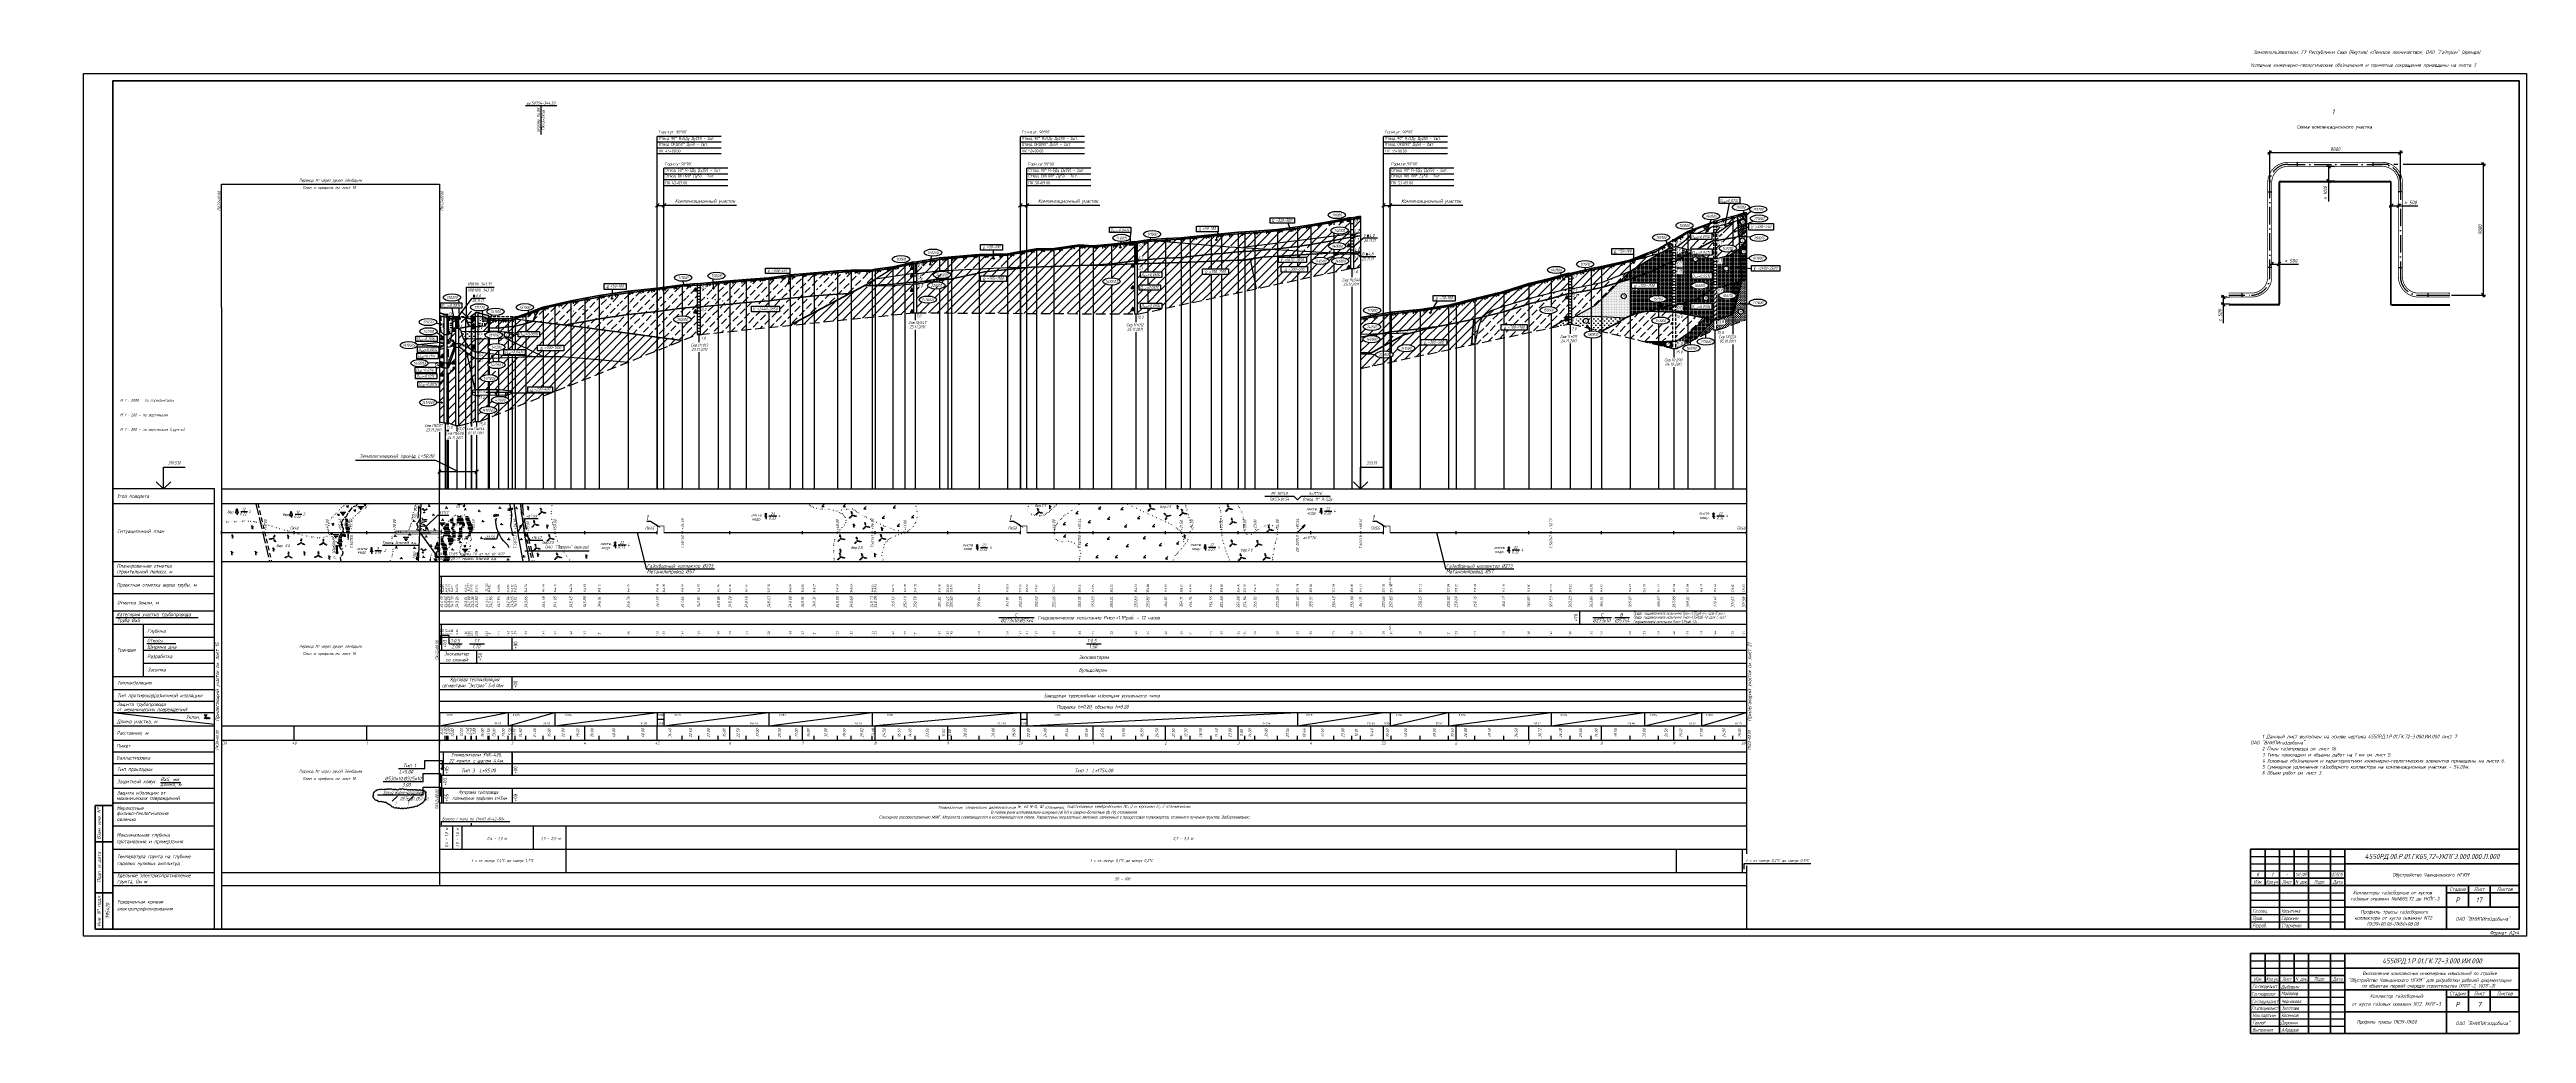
# Model space of a CAD drawing. Extents: x 0 to 1705, y -46 to 631.
import ezdxf
from ezdxf import colors
from ezdxf.entities.mleader import LeaderData, LeaderLine
from ezdxf.enums import TextEntityAlignment as Align
from ezdxf.math import Vec2, Vec3

# ---------------------------------------------------------------- set-up
doc = ezdxf.new("R2010")
doc.units = 0
for name, pattern in [('ACAD_ISO10W100', [18, 12, -3, 0, -3]), ('IZ_HIDDEN', [3, 2, -1]), ('ИИ27003', [9.5, 6.5, -3]), ('ИИDash_30_20', [5, 3, -2]), ('ИИDash_40_10', [5, 4, -1]), ('ИИDash_80_20', [10, 8, -2]), ('ИИDot', [1, 0, -1]), ('ИИHidden', [3, 2, -1])]:
    doc.linetypes.add(name, pattern=pattern)
for name, color, linetype in [('Изм 2', 6, 'Continuous'), ('Изм.5', 6, 'Continuous'), ('Изм.6', 6, 'Continuous'), ('ОМГ_текст', 1, 'Continuous'), ('Подвал', 7, 'Continuous'), ('Профиль', 7, 'Continuous'), ('ТХ-Л', 140, 'Continuous')]:
    doc.layers.add(name, color=color, linetype=linetype)
for name, color, linetype, lineweight in [('ИИ_ГЕОЛОГИЯ_025', 7, 'Continuous', 25), ('ИИ_ГЕОЛОГИЯ_050', 7, 'Continuous', 50), ('ИИ_ГЕОЛОГИЯ_070', 7, 'Continuous', 70), ('ИИ_ГЕОФИЗИКА_025', 7, 'Continuous', 25), ('ИИ_ГИДРОЛОГИЯ_025', 150, 'Continuous', 25), ('ИИ_ОФОРМЛЕНИЕ_025', 7, 'Continuous', 25), ('ИИ_ПРОФИЛЬ_025', 7, 'Continuous', 25), ('ИИ_ТЕКСТ_025', 7, 'Continuous', 25)]:
    doc.layers.add(name, color=color, linetype=linetype, lineweight=lineweight)
doc.styles.add('1', font='simplex.shx', dxfattribs={"width": 0.8, "height": 1.5})
doc.styles.add('VNIPISIMPLEXCUR', font='simplex.shx', dxfattribs={"width": 0.8, "oblique": 15})
doc.linetypes.add('ИИ05485', pattern='A,19.47,-0.53,[37,3dservice.shx,S=1.5,R=0,X=0,Y=0],-0.53,19.47', length=40)
doc.linetypes.add('ИИ063862', pattern='A,0,[3,3dservice.shx,S=1.5,R=0,X=0.75,Y=0],-4', length=4)
doc.linetypes.add('ИИ27001', pattern='A,2.5,[1,3dservice.shx,S=1.85,R=180.00002,X=0,Y=0],2.5,-1', length=6)
doc.linetypes.add('ИИ27002', pattern='A,2,-0.6,[1,3dservice.shx,S=0.6,R=30.000013,X=0.9,Y=0],-0.6,[1,3dservice.shx,S=0.6,R=-30.000013,X=0.3,Y=0],-0.6,[1,3dservice.shx,S=0.6,R=209.999975,X=-0.3,Y=0],-0.6,[1,3dservice.shx,S=0.6,R=150.000007,X=-0.9,Y=0],-0.6,2', length=7)
doc.linetypes.add('ИИ27005', pattern='A,2.5,[1,3dservice.shx,S=1.85,R=180.00002,X=0,Y=0],2.5,-2,[4,3dservice.shx,S=0.5,R=0,X=0,Y=0],-2', length=9)
doc.linetypes.add('ИИ27006', pattern='A,2,-2.1,[4,3dservice.shx,S=0.7,R=0,X=0,Y=0],-2.275,[4,3dservice.shx,S=0.7,R=0,X=0,Y=0],-2.1,2', length=10.475)
doc.dimstyles.new('Алекс', dxfattribs={"dimtxt": 2.5, "dimasz": 2.5, "dimexe": 1.33, "dimexo": 1, "dimgap": 1, "dimtad": 1, "dimdec": 0, "dimlfac": 100, "dimrnd": 1, "dimzin": 0, "dimdsep": 46, "dimtxsty": 'Standard', "dimblk": 'OBLIQUE', "dimcen": 2.5, "dimdle": 1.33, "dimadec": 0, "dimazin": 0, "dimtfac": 1, "dimtdec": 0, "dimtofl": 0, "dimtmove": 0, "dimatfit": 3, "dimfxl": 1, "dimtolj": 1, "dimtzin": 0, "dimarcsym": 0})
doc.dimstyles.new('ИИ-1000-м-dm$0', dxfattribs={"dimtxt": 2.5, "dimasz": 2.5, "dimexe": 1.25, "dimexo": 0, "dimgap": 1, "dimtad": 1, "dimtoh": 1, "dimzin": 1, "dimdsep": 46, "dimtxsty": 'VNIPISIMPLEXCUR', "dimblk": 'OBLIQUE', "dimcen": 2.5, "dimaunit": 1, "dimazin": 0, "dimtfac": 1, "dimtmove": 1, "dimatfit": 2, "dimfxl": 1, "dimarcsym": 0})
doc.dimstyles.new('ИИ-1000-м-dm$2', dxfattribs={"dimtxt": 2.5, "dimasz": 2.5, "dimexe": 1.25, "dimexo": 0, "dimgap": 1, "dimtad": 2, "dimtoh": 1, "dimzin": 1, "dimdsep": 46, "dimtxsty": 'VNIPISIMPLEXCUR', "dimcen": 2.5, "dimaunit": 1, "dimazin": 0, "dimtfac": 1, "dimtmove": 1, "dimatfit": 2, "dimfxl": 1, "dimarcsym": 0})
pattern_1 = [(45, (-867.278, -32.7905), (-3, 3), [])]
pattern_2 = [(90, (-867.278, -32.7905), (-4.5, 4.5), [3, -6]), (90, (-865.778, -32.7905), (-4.5, 4.5), [3, -6]), (90, (-864.278, -32.7905), (-4.5, 4.5), [3, -6]), (0, (-862.778, -32.7905), (4.5, 4.5), [3, -6]), (0, (-862.778, -31.2905), (4.5, 4.5), [3, -6]), (0, (-862.778, -29.7905), (4.5, 4.5), [3, -6])]
pattern_3 = [(45, (-864.278, -32.7905), (-3, 3), [5, -2])]
pattern_4 = [(0, (-867.278, -32.7905), (1.5, 1.5), [0, -3])]
pattern_5 = [(0, (-867.278, -32.7905), (0, 4), []), (90, (-861.778, -32.7905), (-6, 4), [4, -4]), (90, (-860.778, -32.7905), (-6, 4), [4, -4])]
pattern_6 = [(0, (-867.27796, -32.79053), (0.5, 0.5), [0, -1])]
pattern_7 = [(0, (-867.27796, -32.7905), (0.75, 0.75), [0, -1.5])]
pattern_8 = [(360, (-4880, -4701.547), (9e-16, 17), [5, -1.5, 2, -2.5, 2, -4]), (360, (-4879.5, -4700.547), (9e-16, 17), [4, -1.5, 2.5, -2, 2.5, -4.5]), (360, (-4879, -4699.547), (9e-16, 17), [4, -1.5, 2, -3, 2, -4.5]), (360, (-4879, -4698.547), (9e-16, 17), [4, -1.5, 2, -2.5, 2, -5]), (360, (-4879.5, -4697.547), (9e-16, 17), [4, -1.5, 1.5, -3.5, 2, -4.5]), (360, (-4880, -4696.547), (9e-16, 17), [4, -1.5, 1.5, -4, 2, -4]), (360, (-4880, -4695.547), (9e-16, 17), [4, -2, 1.5, -5, 2, -2.5]), (360, (-4880, -4694.547), (9e-16, 17), [4, -2.5, 1.5, -5, 2, -2]), (360, (-4880.5, -4693.547), (9e-16, 17), [4.5, -2.5, 2, -2.5, 4, -1.5]), (360, (-4881, -4692.547), (9e-16, 17), [3.5, -2.5, 2, -2.5, 5, -1.5]), (360, (-4881, -4691.547), (9e-16, 17), [3.5, -2, 2.5, -2.5, 4.5, -2]), (360, (-4881.5, -4690.547), (9e-16, 17), [3.5, -2, 3, -2.5, 4.5, -1.5]), (360, (-4881.5, -4689.547), (9e-16, 17), [2.5, -3, 3, -3, 3.5, -2]), (360, (-4881.5, -4688.547), (9e-16, 17), [2, -3, 3.5, -3, 2.5, -3]), (360, (-4881.5, -4687.547), (9e-16, 17), [1.5, -3.5, 4, -3, 2, -3]), (360, (-4881.5, -4686.547), (9e-16, 17), [1.5, -3, 4, -3, 2, -3.5]), (360, (-4881.5, -4685.547), (9e-16, 17), [2, -3, 5, -2.5, 2, -2.5])]
pattern_9 = [(0, (-867.278, -32.7905), (0, 4), [])]
pattern_10 = [(0, (-867.278, -32.7905), (0, 2), [])]
pattern_11 = [(45, (-867.278, -32.7905), (-1.4142136, 1.4142136), [])]
pattern_12 = [(0, (-517.7, -9.36), (0, 698.5), [508, -190.5]), (90, (-517.7, -9.36), (-698.5, 4e-14), [508, -190.5])]

# ---------------------------------------------------------------- blocks, each defined once
blk = doc.blocks.new('ИИ053952')
at = {"linetype": 'Continuous', "lineweight": 25}
h = blk.add_hatch(color=0, dxfattribs=at)
edge = h.paths.add_edge_path()
edge.add_arc((-1.3, 2.1), 0.2, 0, 360)
h = blk.add_hatch(color=0, dxfattribs=at)
edge = h.paths.add_edge_path()
edge.add_arc((-0.8, 1.3), 0.3, 0, 360)
h = blk.add_hatch(color=0, dxfattribs=at)
edge = h.paths.add_edge_path()
edge.add_arc((1.5, 0), 0.3, 0, 360)
h = blk.add_hatch(color=0, dxfattribs=at)
edge = h.paths.add_edge_path()
edge.add_arc((2.5, 0.1), 0.2, 0, 360)
h = blk.add_hatch(color=0, dxfattribs=at)
edge = h.paths.add_edge_path()
edge.add_arc((-1.2, -2.2), 0.2, 0, 360)
h = blk.add_hatch(color=0, dxfattribs=at)
edge = h.paths.add_edge_path()
edge.add_arc((-0.7, -1.3), 0.3, 0, 360)
at = {"color": 0, "linetype": 'Continuous', "lineweight": 25}
for centre, radius in [((-1.3, 2.1), 0.2), ((-0.8, 1.3), 0.3), ((0, 0), 0.4), ((1.5, 0), 0.3), ((2.5, 0.1), 0.2), ((-1.2, -2.2), 0.2), ((-0.7, -1.3), 0.3)]:
    blk.add_circle(centre, radius, dxfattribs=at)
blk = doc.blocks.new('ИИ05383')
at = {"color": 0, "linetype": 'Continuous', "lineweight": 25}
for points in [[(0, 1.7), (-0.6, 2.3)], [(0.5, 0), (0, 0), (0, 2.5)], [(0, 0.8), (0.8, 1.7)]]:
    blk.add_lwpolyline(points, dxfattribs=at)
blk = doc.blocks.new('ИИ14001')
at = {"color": 0}
blk.add_lwpolyline([(0, 0), (1.8, 3)], dxfattribs=at)
for centre in [(0.4, 2.5), (1.5, 0.5), (3.1, 0.5)]:
    blk.add_circle(centre, 0.5, dxfattribs=at)
blk = doc.blocks.new('ИИ04007')
at = {"color": 0, "linetype": 'Continuous', "lineweight": 25}
blk.add_lwpolyline([(-70, 0), (-70, -303), (0, -303), (0, 0), (-70, 0)], close=True, dxfattribs=at)
for points in [[(-70, -10), (0, -10)], [(-70, -50), (0, -50)], [(-70, -60), (0, -60)], [(-70, -72), (0, -72)], [(-70, -84), (0, -84)], [(-70, -93), (0, -93)], [(-70, -93), (-49, -93)], [(-67.8, -88.5), (-11.2, -88.5)], [(-49, -93), (-49, -102)], [(-49, -93), (-49, -129)], [(-49, -102), (0, -102)], [(-49, -111), (0, -111)], [(-46.6, -106.5), (-26.5, -106.5)], [(-70, -129), (0, -129)], [(-49, -120), (0, -120)], [(-70, -138), (0, -138)], [(-70, -146), (0, -146)], [(-70, -154), (0, -154)], [(-70, -154), (0, -161.9)], [(-70, -163), (0, -163)], [(-70, -173), (0, -173)], [(-70, -181), (0, -181)], [(-70, -189), (0, -189)], [(-70, -197), (0, -197)], [(-37, -202), (-23, -202)], [(-70, -206), (0, -206)], [(-70, -216), (0, -216)], [(-70, -232), (0, -232)], [(-70, -248), (0, -248)], [(-70, -264), (0, -264)], [(-70, -273), (0, -273)]]:
    blk.add_lwpolyline(points, dxfattribs=at)
at = {"color": 0, "linetype": 'Continuous', "lineweight": 25, "const_width": 0.365}
blk.add_lwpolyline([(-48, -270.5, 1), (-47.6, -270.5, 1)], format="xyb", close=True, dxfattribs=at)
at = {"color": 0, "linetype": 'Continuous', "lineweight": 25}
blk.add_blockref('ИИ14001', (-6.7, -158.3), dxfattribs=at)
at = {"color": 0, "linetype": 'Continuous', "lineweight": 25, "style": 'VNIPISIMPLEXCUR', "oblique": 15, "width": 0.8}
for s, p in [('Угол поворота', (-67, -6.2)), ('Ситуационный план', (-66.9, -30.2)), ('строительной полосы, м', (-67.4, -58.1)), ('Проектная отметка верха трубы, м', (-67.3, -67.2)), ('Планировочная отметка', (-67.3, -54.2)), ('Категория участка трубопровода', (-67.3, -87.6)), ('Отметка земли, м', (-66.9, -79.5)), ('Труба %%CxS', (-67, -91.7)), ('Глубина', (-46.3, -99)), ('Траншея', (-67, -111.9)), ('Ширина дна', (-46.3, -109.9)), ('Разработка', (-46.3, -116.5)), ('Откосы', (-46.3, -105.6)), ('Теплоизоляция', (-66.9, -134.6)), ('Засыпка', (-46, -125.6)), ('Защита трубопровода', (-67.2, -149.5)), ('от механических повреждений', (-67.2, -153)), ('Тип противокоррозионной изоляции', (-66.9, -143.4)), ('Длина участка, м', (-67.1, -161.3)), ('Расстояние, м', (-67.3, -169.2)), ('Уклон,', (-19.4, -158.2)), ('Пикет', (-67.4, -178)), ('Балластировка', (-67.4, -186.3)), ('Защитный кожух', (-67, -202.6)), ('Тип прокладки', (-67, -194.2)), ('длина, м', (-37.2, -204.6)), ('%%CxS, мм', (-37, -201.1)), ('механических повреждений', (-67.4, -214.1)), ('Мерзлотные', (-67.3, -221)), ('Защита изоляции от', (-67.2, -210.4)), ('физико-геологические', (-67.3, -224.5)), ('Максимальная глубина', (-67.3, -239.4)), ('явления', (-67.1, -228.7)), ('протаивания и промерзания', (-67.4, -243.9)), ('Температура грунта на глубине', (-67, -254.2)), ('годовых нулевых амплитуд', (-67.1, -259)), ('Удельное электросопротивление', (-67, -267.3)), ('грунта, Ом м', (-67, -271.5)), ('электропрофилирования', (-67.2, -290.2)), ('Усредненная кривая', (-66.8, -285.4))]:
    blk.add_text(s, height=2.5, dxfattribs=at).set_placement(p)
blk = doc.blocks.new('ИИ04101')
at = {"linetype": 'Continuous', "lineweight": 25}
blk.add_hatch(color=0, dxfattribs=at).paths.add_polyline_path([(5, -0.4), (7.5, 0), (5, 0.4)])
at = {"color": 0, "linetype": 'Continuous', "lineweight": 25}
blk.add_lwpolyline([(7.5, 0), (0, 0)], dxfattribs=at)
blk.add_lwpolyline([(5, -0.4), (7.5, 0), (5, 0.4)], close=True, dxfattribs=at)
blk = doc.blocks.new('ИИ053951')
at = {"linetype": 'Continuous', "lineweight": 25}
h = blk.add_hatch(color=0, dxfattribs=at)
edge = h.paths.add_edge_path()
edge.add_arc((-1.4, 0.5), 0.3, 0, 360)
h = blk.add_hatch(color=0, dxfattribs=at)
edge = h.paths.add_edge_path()
edge.add_arc((1.2, 1), 0.3, 0, 360)
h = blk.add_hatch(color=0, dxfattribs=at)
edge = h.paths.add_edge_path()
edge.add_arc((0.2, -1.5), 0.3, 0, 360)
at = {"color": 0, "linetype": 'Continuous', "lineweight": 25}
for centre, radius in [((-1.4, 0.5), 0.3), ((0, 0), 0.4), ((1.2, 1), 0.3), ((0.2, -1.5), 0.3)]:
    blk.add_circle(centre, radius, dxfattribs=at)
blk = doc.blocks.new('ИИ05407')
at = {"linetype": 'Continuous', "lineweight": 25}
h = blk.add_hatch(color=0, dxfattribs=at)
edge = h.paths.add_edge_path()
edge.add_arc((-0.5, 0.1), 0.1, 0, 360)
h = blk.add_hatch(color=0, dxfattribs=at)
edge = h.paths.add_edge_path()
edge.add_arc((0.5, 0.1), 0.1, 0, 360)
at = {"color": 0, "linetype": 'Continuous', "lineweight": 25}
blk.add_lwpolyline([(0, 0), (0, 1.2)], dxfattribs=at)
for centre in [(-0.5, 0.1), (0.5, 0.1)]:
    blk.add_circle(centre, 0.1, dxfattribs=at)
blk = doc.blocks.new('ИИ05468')
at = {"color": 0, "linetype": 'Continuous', "lineweight": 25}
for points in [[(-2, 1), (2, 1)], [(-1.25, 0), (1.25, 0)], [(-0.5, -1), (0.5, -1)]]:
    blk.add_lwpolyline(points, dxfattribs=at)
blk = doc.blocks.new('ИИ05403')
at = {"linetype": 'Continuous', "lineweight": 25}
for points in [[(-0.4, 1.1), (-0.4, 1.2), (-0.5, 1.2), (-0.5, 1.2), (-0.6, 1.2), (-0.6, 1.1), (-0.6, 1.1), (-0.6, 1.1), (-0.5, 1), (-0.5, 1), (-0.4, 1), (-0.4, 1), (-0.3, 0.9), (-0.3, 0.8), (-0.3, 0.7), (-0.2, 0.6), (-0.2, 0.7), (-0.3, 0.8), (-0.3, 0.9), (-0.3, 1), (-0.3, 1)], [(0.4, 1), (0.5, 1), (0.5, 1), (0.6, 1.1), (0.6, 1.1), (0.6, 1.1), (0.6, 1.2), (0.5, 1.2), (0.5, 1.2), (0.4, 1.2), (0.4, 1.1), (0.3, 1), (0.3, 1), (0.3, 0.9), (0.3, 0.8), (0.2, 0.7), (0.2, 0.6), (0.3, 0.7), (0.3, 0.8), (0.3, 0.9), (0.4, 1)]]:
    blk.add_hatch(color=0, dxfattribs=at).paths.add_polyline_path(points)
at = {"color": 0, "linetype": 'Continuous', "lineweight": 25}
for points in [[(-0.2, 0.6), (-0.3, 0.7), (-0.3, 0.8), (-0.3, 0.9), (-0.4, 1), (-0.4, 1), (-0.5, 1), (-0.5, 1), (-0.6, 1.1), (-0.6, 1.1), (-0.6, 1.1), (-0.6, 1.2), (-0.5, 1.2), (-0.5, 1.2), (-0.4, 1.2), (-0.4, 1.1), (-0.3, 1), (-0.3, 1), (-0.3, 0.9), (-0.3, 0.8), (-0.2, 0.7), (-0.2, 0.6), (-0.2, 0)], [(0.2, 0.6), (0.3, 0.7), (0.3, 0.8), (0.3, 0.9), (0.4, 1), (0.4, 1), (0.5, 1), (0.5, 1), (0.6, 1.1), (0.6, 1.1), (0.6, 1.1), (0.6, 1.2), (0.5, 1.2), (0.5, 1.2), (0.4, 1.2), (0.4, 1.1), (0.3, 1), (0.3, 1), (0.3, 0.9), (0.3, 0.8), (0.2, 0.7), (0.2, 0.6), (0.2, 0)]]:
    blk.add_lwpolyline(points, dxfattribs=at)
blk = doc.blocks.new('ИИ05382')
at = {"color": 0, "linetype": 'Continuous', "lineweight": 25}
blk.add_lwpolyline([(1.6, 1.6), (0, 0), (1.6, 0)], dxfattribs=at)
blk = doc.blocks.new('ИИ15008')
at = {"linetype": 'Continuous', "lineweight": 25}
blk.add_hatch(color=0, dxfattribs=at).paths.add_polyline_path([(0, 0), (1.5, -0.5), (1.5, 0.5)])
at = {"color": 0, "linetype": 'Continuous', "lineweight": 25}
blk.add_lwpolyline([(0, 0), (1.5, -0.5), (1.5, 0.5)], close=True, dxfattribs=at)
blk.add_lwpolyline([(8.5, 0), (0, 0)], dxfattribs=at)
blk = doc.blocks.new('ИИ15009')
at = {"linetype": 'Continuous', "lineweight": 25}
blk.add_hatch(color=0, dxfattribs=at).paths.add_polyline_path([(0, 0), (1.5, -0.5), (1.5, 0.5)])
at = {"color": 0, "linetype": 'Continuous', "lineweight": 25}
blk.add_lwpolyline([(0, 0), (1.5, -0.5), (1.5, 0.5)], close=True, dxfattribs=at)
blk.add_lwpolyline([(5, 0), (0, 0)], dxfattribs=at)
blk = doc.blocks.new('ИИ0523811')
at = {"linetype": 'Continuous', "lineweight": 25}
blk.add_hatch(color=0, dxfattribs=at).paths.add_polyline_path([(6, -0.25), (1.5, -0.0625), (1.5, -0.5), (0, 0), (1.5, 0.5), (1.5, 0.0625), (6, 0.25)])
at = {"color": 0, "linetype": 'Continuous', "lineweight": 25}
blk.add_lwpolyline([(6, -0.25), (1.5, -0.0625), (1.5, -0.5), (0, 0), (1.5, 0.5), (1.5, 0.0625), (6, 0.25)], close=True, dxfattribs=at)
blk = doc.blocks.new('ИИ16001')
at = {"linetype": 'Continuous', "lineweight": 25}
h = blk.add_hatch(color=0, dxfattribs=at)
edge = h.paths.add_edge_path()
edge.add_arc((0, 0), 0.5, 0, 360)
at = {"color": 0, "linetype": 'Continuous', "lineweight": 25}
blk.add_circle((0, 0), 0.5, dxfattribs=at)
blk = doc.blocks.new('ИИ25004')
at = {"linetype": 'Continuous', "lineweight": 25}
blk.add_hatch(color=0, dxfattribs=at).paths.add_polyline_path([(-2.5, 0), (0, 0), (-1.2, 2.2)])
at = {"color": 0, "linetype": 'Continuous', "lineweight": 25}
blk.add_lwpolyline([(-2.5, 0), (0, 0), (-1.2, 2.2)], close=True, dxfattribs=at)
blk = doc.blocks.new('ИИ25005')
at = {"linetype": 'Continuous', "lineweight": 25}
blk.add_hatch(color=0, dxfattribs=at).paths.add_polyline_path([(0, 0), (0, 2.5), (-2.5, 2.5), (-2.5, 0)])
at = {"color": 0, "linetype": 'Continuous', "lineweight": 25}
blk.add_lwpolyline([(0, 0), (0, 2.5), (-2.5, 2.5), (-2.5, 0)], close=True, dxfattribs=at)
blk = doc.blocks.new('ИИ25010')
at = {"color": 0, "linetype": 'Continuous', "lineweight": 25}
for points in [[(0, 0), (3, 0), (0.5, -1), (2.5, -1), (1, -2), (2, -2), (1.5, -3), (1.5, -5)], [(4.9, -1.2), (2.8, -3.4)], [(5.5, -2.1), (3.7, -3.9)], [(6, -3), (4.6, -4.4)]]:
    blk.add_lwpolyline(points, dxfattribs=at)
blk = doc.blocks.new('ИИ05466')
at = {"linetype": 'Continuous', "lineweight": 25}
blk.add_hatch(color=0, dxfattribs=at).paths.add_polyline_path([(0, 0), (-0.4, 0.8), (0.4, 0.8)])
at = {"color": 0, "linetype": 'Continuous', "lineweight": 25}
for points in [[(0, 0), (-0.4, 0.8), (0.4, 0.8), (0, 0)], [(0, 0), (0, 2)]]:
    blk.add_lwpolyline(points, dxfattribs=at)
at = {"color": 0, "linetype": 'Continuous', "style": 'VNIPISIMPLEXCUR', "oblique": 15, "width": 0.8}
blk.add_attdef('DEPTH', (1, 0), '', height=2, dxfattribs=at)
blk = doc.blocks.new('ИИ25023')
at = {"linetype": 'Continuous', "lineweight": 25}
blk.add_hatch(color=0, dxfattribs=at).paths.add_polyline_path([(1.9, 1.7), (0.8, 1.7), (1.3, 0.7)])
at = {"color": 0, "linetype": 'Continuous', "lineweight": 25, "flags": 128}
blk.add_lwpolyline([(1.9, 1.7), (0.8, 1.7), (1.3, 0.7)], close=True, dxfattribs=at)
at = {"color": 0, "linetype": 'Continuous', "style": 'VNIPISIMPLEXCUR', "oblique": 15, "width": 0.8}
for tag, p in [('UGV', (2.6, 0.7)), ('DATE', (1.3, -2.7))]:
    blk.add_attdef(tag, p, '', height=2, dxfattribs=at)
blk = doc.blocks.new('ИИ25042')
at = {"color": 0, "linetype": 'Continuous', "lineweight": 25}
blk.add_circle((0, 0), 1.75, dxfattribs=at)
at = {"color": 0, "linetype": 'Continuous', "style": 'VNIPISIMPLEXCUR', "oblique": 15, "width": 0.8}
blk.add_attdef('CAPTION', text='', height=2, dxfattribs=at).set_placement((0, 0.3), align=Align.MIDDLE_CENTER)
blk = doc.blocks.new('ИИ25020')
at = {"color": 0, "linetype": 'Continuous', "lineweight": 25}
blk.add_ellipse((0, 0), major_axis=(-6, 0), ratio=0.416667, dxfattribs=at)
at = {"color": 0, "linetype": 'Continuous', "style": 'VNIPISIMPLEXCUR', "oblique": 15, "width": 0.75}
blk.add_attdef('INDEX', text='', height=2, dxfattribs=at).set_placement((0, 0), align=Align.MIDDLE_CENTER)
blk = doc.blocks.new('ИИ053671А')
at = {"color": 0, "linetype": 'Continuous'}
blk.add_lwpolyline([(0, 0.9), (0.1, 0.9), (0.3, 0.9), (0.5, 0.9), (0.6, 0.9), (0.7, 0.9), (0.8, 0.9), (0.9, 1), (1, 1.1), (1, 1.2), (1, 1.2), (1, 1.3), (1, 1.4), (0.9, 1.4), (0.9, 1.5), (0.8, 1.6), (0.7, 1.7), (0.6, 1.8), (0.6, 1.8), (0.5, 1.9), (0.5, 1.9), (0.5, 2), (0.5, 2), (0.5, 2), (0.5, 2), (0.6, 2.1), (0.7, 2.2), (0.7, 2.3), (0.7, 2.4), (0.7, 2.4), (0.7, 2.5), (0.7, 2.6), (0.6, 2.6), (0.6, 2.6), (0.5, 2.7), (0.5, 2.7), (0.4, 2.8), (0.4, 2.8), (0.3, 2.8), (0.3, 2.8), (0.3, 2.8), (0.3, 2.9), (0.3, 2.9), (0.4, 2.9), (0.4, 3), (0.4, 3), (0.4, 3.1), (0.4, 3.2), (0.4, 3.2), (0.4, 3.3), (0.3, 3.4), (0.3, 3.4), (0.2, 3.4), (0.2, 3.5), (0.1, 3.5), (0.1, 3.5), (0, 3.5), (-0.1, 3.5), (-0.1, 3.5), (-0.2, 3.5), (-0.2, 3.4), (-0.3, 3.4), (-0.3, 3.4), (-0.4, 3.3), (-0.4, 3.2), (-0.4, 3.2), (-0.4, 3.1), (-0.4, 3), (-0.4, 3), (-0.4, 2.9), (-0.3, 2.9), (-0.3, 2.9), (-0.3, 2.8), (-0.3, 2.8), (-0.3, 2.8), (-0.4, 2.8), (-0.4, 2.8), (-0.5, 2.7), (-0.5, 2.7), (-0.6, 2.6), (-0.6, 2.6), (-0.7, 2.6), (-0.7, 2.5), (-0.7, 2.4), (-0.7, 2.4), (-0.7, 2.3), (-0.7, 2.2), (-0.6, 2.1), (-0.5, 2), (-0.5, 2), (-0.5, 2), (-0.5, 2), (-0.5, 1.9), (-0.5, 1.9), (-0.6, 1.8), (-0.6, 1.8), (-0.7, 1.7), (-0.8, 1.6), (-0.9, 1.5), (-0.9, 1.4), (-1, 1.4), (-1, 1.3), (-1, 1.2), (-1, 1.2), (-1, 1.1), (-0.9, 1), (-0.8, 0.9), (-0.7, 0.9), (-0.6, 0.9), (-0.5, 0.9), (-0.3, 0.9), (-0.1, 0.9)], close=True, dxfattribs=at)
blk.add_lwpolyline([(0, 0.9), (0, 0), (0.7, 0)], dxfattribs=at)
at = {"color": 0, "linetype": 'Continuous', "style": 'VNIPISIMPLEXCUR', "oblique": 15, "width": 0.8}
blk.add_attdef('RACE2', text='', height=2, dxfattribs=at).set_placement((-2, 1.2), align=Align.TOP_RIGHT)
blk.add_attdef('RACE1', text='', height=2, dxfattribs=at).set_placement((-2, 2.2), align=Align.RIGHT)
blk.add_attdef('HEIGHT', (2, 2.2), '', height=2, dxfattribs=at)
blk.add_attdef('THICKNESS', text='', height=2, dxfattribs=at).set_placement((2, 1.2), align=Align.TOP_LEFT)
blk.add_attdef('DISTANCE', text='', height=2, dxfattribs=at).set_placement((8.5, 1.8), align=Align.MIDDLE_LEFT)
blk = doc.blocks.new('ИИ15002')
at = {"linetype": 'Continuous', "lineweight": 25}
h = blk.add_hatch(color=0, dxfattribs=at)
edge = h.paths.add_edge_path()
edge.add_arc((0, 0), 0.3, 0, 360)
at = {"color": 0, "linetype": 'Continuous', "lineweight": 25}
blk.add_circle((0, 0), 0.3, dxfattribs=at)
at = {"color": 0, "linetype": 'Continuous', "style": 'VNIPISIMPLEXCUR', "oblique": 15, "width": 0.8}
blk.add_attdef('STATIONING', (1, 1.3), '', height=2, rotation=90, dxfattribs=at)
at = {"color": 7, "linetype": 'Continuous', "style": 'VNIPISIMPLEXCUR', "oblique": 15, "width": 0.8}
blk.add_attdef('HEIGHT', text='', height=2, dxfattribs=at).set_placement((0, -1.3), align=Align.TOP_CENTER)
blk = doc.blocks.new('ИИ03А2Х4')
at = {"color": 0, "linetype": 'Continuous', "lineweight": 25}
blk.add_lwpolyline([(0, 0), (0, 594), (1682, 594), (1682, 0)], close=True, dxfattribs=at)
at = {"color": 0, "linetype": 'Continuous', "lineweight": 50}
blk.add_lwpolyline([(20, 5), (20, 589), (1677, 589), (1677, 5)], close=True, dxfattribs=at)
at = {"color": 0, "linetype": 'Continuous', "style": 'VNIPISIMPLEXCUR', "oblique": 15, "width": 0.8, "flags": 8}
blk.add_attdef('FORMAT', text='', height=2.5, dxfattribs=at).set_placement((1677, 1.25), align=Align.RIGHT)
blk = doc.blocks.new('ИИ053672А')
at = {"color": 0, "linetype": 'Continuous'}
for points in [[(1, 0.9), (0, 1.5), (-1, 0.9)], [(0.8, 2), (0, 2.5), (-0.8, 2)], [(0.7, 3.1), (0, 3.5), (-0.7, 3.1)], [(0, 3.5), (0, 0), (0.7, 0)]]:
    blk.add_lwpolyline(points, dxfattribs=at)
at = {"color": 0, "linetype": 'Continuous', "style": 'VNIPISIMPLEXCUR', "oblique": 15, "width": 0.8}
blk.add_attdef('RACE2', text='', height=2, dxfattribs=at).set_placement((-2, 1.2), align=Align.TOP_RIGHT)
blk.add_attdef('RACE1', text='', height=2, dxfattribs=at).set_placement((-2, 2.2), align=Align.RIGHT)
blk.add_attdef('HEIGHT', (2, 2.2), '', height=2, dxfattribs=at)
blk.add_attdef('THICKNESS', text='', height=2, dxfattribs=at).set_placement((2, 1.2), align=Align.TOP_LEFT)
blk.add_attdef('DISTANCE', text='', height=2, dxfattribs=at).set_placement((8.5, 1.8), align=Align.MIDDLE_LEFT)
blk = doc.blocks.new('ИИ150022')
at = {"linetype": 'Continuous', "lineweight": 25}
h = blk.add_hatch(color=0, dxfattribs=at)
edge = h.paths.add_edge_path()
edge.add_arc((0, 0), 0.3, 0, 360)
at = {"color": 0, "linetype": 'Continuous', "lineweight": 25}
blk.add_circle((0, 0), 0.3, dxfattribs=at)
at = {"color": 0, "linetype": 'Continuous', "style": 'VNIPISIMPLEXCUR', "oblique": 15, "width": 0.8}
for tag, p in [('STATIONING1', (1, 4.7)), ('STATIONING2', (1, 1.3))]:
    blk.add_attdef(tag, p, '', height=2, dxfattribs=at)
at = {"color": 7, "linetype": 'Continuous', "style": 'VNIPISIMPLEXCUR', "oblique": 15, "width": 0.8}
blk.add_attdef('HEIGHT', text='', height=2, dxfattribs=at).set_placement((0, -1.3), align=Align.TOP_CENTER)
blk = doc.blocks.new('*D29')
at = {"layer": 'Defpoints', "color": 0, "transparency": 16777216}
for p in [(255.9, 318.5), (118.5, 298.5), (238.5, 298.5), (258.1, 303.6), (254, 278.5)]:
    blk.add_point(p, dxfattribs=at)
at = {"layer": 'ИИ_ПРОФИЛЬ_025', "color": 0, "lineweight": -2, "transparency": 16777216}
for p, q in [((259.3, 302.7), (267.4, 310.4)), ((267.4, 310.4), (275, 310.4)), ((254.9, 298.5), (262.3, 298.5))]:
    blk.add_line(p, q, dxfattribs=at)
blk.add_arc((254.9, 298.5), 6.1, 18.8829, 68.4018, dxfattribs=at)
at = {"layer": 'ИИ_ПРОФИЛЬ_025', "color": 0, "transparency": 16777216}
for points in [[(257.1, 303.8), (257.2, 304.4), (255.2, 304.5)], [(261, 300.5), (260.4, 300.4), (261, 298.5)]]:
    blk.add_solid(points, dxfattribs=at)
at = {"layer": 'ИИ_ПРОФИЛЬ_025', "color": 0, "transparency": 16777216, "insert": (271.5, 312.1), "char_height": 2, "attachment_point": 5, "style": 'VNIPISIMPLEXCUR'}
blk.add_mtext("87°17'", dxfattribs=at)
blk = doc.blocks.new('ИИ02001')
at = {"color": 0, "linetype": 'Continuous', "lineweight": 50, "flags": 128}
for points in [[(0, 85), (-12, 85), (-12, 0), (0, 0)], [(-12, 60), (0, 60)], [(-12, 25), (0, 25)]]:
    blk.add_lwpolyline(points, dxfattribs=at)
at = {"color": 0, "linetype": 'Continuous', "lineweight": 25, "flags": 128}
blk.add_lwpolyline([(-7, 85), (-7, 0)], dxfattribs=at)
at = {"color": 0, "lineweight": 25, "style": 'VNIPISIMPLEXCUR', "oblique": 15, "width": 0.8}
for s, p in [('Взам. инв. N%%D', (-8.25, 72.5)), ('Подп. и дата', (-8.25, 42.5)), ('Инв. N%%d подл.', (-8.25, 12.5))]:
    blk.add_text(s, height=2.5, rotation=90, dxfattribs=at).set_placement(p, align=Align.CENTER)
at = {"color": 0, "lineweight": 25, "style": 'VNIPISIMPLEXCUR', "oblique": 15, "width": 0.8, "flags": 8}
for tag, p in [('А22', (-2.25, 72.5)), ('А20', (-2.25, 12.5))]:
    blk.add_attdef(tag, text='', height=2.5, rotation=90, dxfattribs=at).set_placement(p, align=Align.CENTER)
blk = doc.blocks.new('ИИ01001')
at = {"color": 0, "linetype": 'Continuous', "lineweight": 50, "flags": 128}
blk.add_lwpolyline([(0, 0), (-185, 0), (-185, 55), (0, 55)], close=True, dxfattribs=at)
for points in [[(-175, 35), (-175, 55)], [(-165, 0), (-165, 55)], [(-155, 35), (-155, 55)], [(-145, 0), (-145, 55)], [(-130, 0), (-130, 55)], [(-120, 0), (-120, 55)], [(-185, 40), (-120, 40)], [(-185, 35), (-120, 35)], [(-120, 45), (0, 45)], [(-120, 30), (0, 30)], [(-50, 0), (-50, 30)], [(-50, 25), (0, 25)], [(-35, 15), (-35, 30)], [(-20, 15), (-20, 30)], [(-120, 15), (0, 15)]]:
    blk.add_lwpolyline(points, dxfattribs=at)
at = {"color": 0, "linetype": 'Continuous', "lineweight": 25, "flags": 128}
for points in [[(-185, 50), (-120, 50)], [(-185, 45), (-120, 45)], [(-185, 30), (-120, 30)], [(-185, 25), (-120, 25)], [(-185, 20), (-120, 20)], [(-185, 15), (-120, 15)], [(-185, 10), (-120, 10)], [(-185, 5), (-120, 5)]]:
    blk.add_lwpolyline(points, dxfattribs=at)
at = {"color": 0, "lineweight": 25, "style": 'VNIPISIMPLEXCUR', "oblique": 15}
for s, width, p in [('Изм.', 0.7, (-180, 36.25)), ('Кол.уч.', 0.7, (-170, 36.25)), ('Лист', 0.7, (-160, 36.25)), ('N док.', 0.7, (-150, 36.25)), ('Подп.', 0.7, (-137.5, 36.25)), ('Дата', 0.7, (-125, 36.25)), ('Стадия', 0.8, (-42.5, 26.25)), ('Лист', 0.8, (-27.5, 26.25)), ('Листов', 0.8, (-10, 26.25)), ('ОАО "ВНИПИгаздобыча"', 0.8, (-25, 5.75))]:
    blk.add_text(s, height=2.5, dxfattribs=dict(at, width=width)).set_placement(p, align=Align.CENTER)
at = {"color": 0, "lineweight": 25, "style": 'VNIPISIMPLEXCUR', "oblique": 15, "flags": 8}
for tag, width, p in [('А14_3', 0.7, (-180, 51.25)), ('А16_3', 0.7, (-160, 51.25)), ('А18_3', 0.7, (-137.5, 51.25)), ('А19_3', 0.5, (-125, 51.25)), ('А14_2', 0.7, (-180, 46.25)), ('А14_1', 0.7, (-180, 41.25)), ('А16_2', 0.7, (-160, 46.25)), ('А16_1', 0.7, (-160, 41.25)), ('А18_2', 0.7, (-137.5, 46.25)), ('А18_1', 0.7, (-137.5, 41.25)), ('А19_2', 0.5, (-125, 46.25)), ('А19_1', 0.5, (-125, 41.25)), ('А2_2', 0.8, (-60, 36.25)), ('А2_1', 0.8, (-60, 41.25)), ('А3_3', 0.8, (-85, 16.25)), ('А3_2', 0.8, (-85, 21.25)), ('А3_1', 0.8, (-85, 26.25)), ('А2_3', 0.8, (-60, 31.25)), ('А4_3', 0.8, (-85, 1.25)), ('А4_2', 0.8, (-85, 6.25)), ('А4_1', 0.8, (-85, 11.25))]:
    blk.add_attdef(tag, text='', height=2.5, dxfattribs=dict(at, width=width)).set_placement(p, align=Align.CENTER)
at = {"color": 0, "lineweight": 35, "style": 'VNIPISIMPLEXCUR', "oblique": 15, "width": 0.8, "flags": 8}
for tag, p in [('А1', (-60, 48.25)), ('А6', (-42.5, 18.25)), ('А7', (-27.5, 18.25)), ('А8', (-10, 18.25))]:
    blk.add_attdef(tag, text='', height=3.5, dxfattribs=at).set_placement(p, align=Align.CENTER)
at = {"color": 0, "lineweight": 25, "style": 'VNIPISIMPLEXCUR', "oblique": 15, "width": 0.7, "flags": 8}
for tag, p in [('А10_7', (-183.75, 31.25)), ('А10_6', (-183.75, 26.25)), ('А10_5', (-183.75, 21.25)), ('А10_4', (-183.75, 16.25)), ('А11_7', (-163.75, 31.25)), ('А11_6', (-163.75, 26.25)), ('А11_5', (-163.75, 21.25)), ('А11_4', (-163.75, 16.25)), ('А10_3', (-183.75, 11.25)), ('А10_2', (-183.75, 6.25)), ('А10_1', (-183.75, 1.25)), ('А11_3', (-163.75, 11.25)), ('А11_2', (-163.75, 6.25)), ('А11_1', (-163.75, 1.25))]:
    blk.add_attdef(tag, p, '', height=2.5, dxfattribs=at)
blk = doc.blocks.new('_Oblique')
at = {"color": 0, "linetype": 'ByBlock', "lineweight": -2}
blk.add_line((-0.5, -0.5), (0.5, 0.5), dxfattribs=at)
blk = doc.blocks.new('*D35')
at = {"layer": 'Defpoints', "color": 0, "transparency": 16777216}
for p in [(1618.7, 560.1), (1528.7, 533), (1618.7, 533)]:
    blk.add_point(p, dxfattribs=at)
at = {"layer": 'ТХ-Л', "color": 0, "lineweight": -2, "transparency": 16777216}
for p, q in [((1527.4, 560.1), (1620.1, 560.1)), ((1528.7, 534), (1528.7, 561.5)), ((1618.7, 534), (1618.7, 561.5))]:
    blk.add_line(p, q, dxfattribs=at)
at = {"layer": 'ТХ-Л', "color": 0, "lineweight": -2, "transparency": 16777216, "xscale": 2.5, "yscale": 2.5, "zscale": 2.5, "rotation": 180}
blk.add_blockref('_Oblique', (1528.7, 560.1), dxfattribs=at)
at = {"layer": 'ТХ-Л', "color": 0, "lineweight": -2, "transparency": 16777216, "xscale": 2.5, "yscale": 2.5, "zscale": 2.5}
blk.add_blockref('_Oblique', (1618.7, 560.1), dxfattribs=at)
at = {"layer": 'ТХ-Л', "color": 0, "transparency": 16777216, "insert": (1573.7, 562.4), "char_height": 2.5, "attachment_point": 5, "style": 'VNIPISIMPLEXCUR'}
blk.add_mtext('\\A1;9000', dxfattribs=at)
blk = doc.blocks.new('*D36')
at = {"layer": 'Defpoints', "color": 0, "transparency": 16777216}
for p in [(1599.7, 552), (1637.7, 462), (1675.8, 462)]:
    blk.add_point(p, dxfattribs=at)
at = {"layer": 'ТХ-Л', "color": 0, "lineweight": -2, "transparency": 16777216}
for p, q in [((1600.7, 552), (1610.4, 552)), ((1614.1, 552), (1616.9, 552)), ((1620.6, 552), (1677.2, 552)), ((1675.8, 553.3), (1675.8, 460.6)), ((1638.7, 462), (1677.2, 462))]:
    blk.add_line(p, q, dxfattribs=at)
at = {"layer": 'ТХ-Л', "color": 0, "lineweight": -2, "transparency": 16777216, "xscale": 2.5, "yscale": 2.5, "zscale": 2.5}
for p, rotation in [((1675.8, 552), 90), ((1675.8, 462), 270)]:
    blk.add_blockref('_Oblique', p, dxfattribs=dict(at, rotation=rotation))
at = {"layer": 'ТХ-Л', "color": 0, "transparency": 16777216, "insert": (1673.6, 507), "char_height": 2.5, "attachment_point": 5, "rotation": 90, "style": 'VNIPISIMPLEXCUR'}
blk.add_mtext('\\A1;9000', dxfattribs=at)
blk = doc.blocks.new('*D31')
at = {"layer": 'Defpoints', "color": 0, "transparency": 16777216}
for p in [(1530.1, 483.3), (1535.1, 483.3), (1535.1, 481.4)]:
    blk.add_point(p, dxfattribs=at)
at = {"layer": 'ТХ-Л', "color": 0, "lineweight": -2, "transparency": 16777216}
for p, q in [((1528.8, 483.3), (1535.1, 483.3)), ((1530.1, 484.3), (1530.1, 484.7)), ((1535.1, 482.4), (1535.1, 484.7)), ((1535.1, 483.3), (1548.5, 483.3))]:
    blk.add_line(p, q, dxfattribs=at)
at = {"layer": 'ТХ-Л', "color": 0, "lineweight": -2, "transparency": 16777216, "xscale": 2.5, "yscale": 2.5, "zscale": 2.5, "rotation": 180}
blk.add_blockref('_Oblique', (1530.1, 483.3), dxfattribs=at)
at = {"layer": 'ТХ-Л', "color": 0, "lineweight": -2, "transparency": 16777216, "xscale": 2.5, "yscale": 2.5, "zscale": 2.5}
blk.add_blockref('_Oblique', (1535.1, 483.3), dxfattribs=at)
at = {"layer": 'ТХ-Л', "color": 0, "transparency": 16777216, "insert": (1543.3, 485.6), "char_height": 2.5, "attachment_point": 5, "style": 'VNIPISIMPLEXCUR'}
blk.add_mtext('\\A1;≥ 500', dxfattribs=at)
blk = doc.blocks.new('*D32')
at = {"layer": 'Defpoints', "color": 0, "transparency": 16777216}
for p in [(1502.1, 460.6), (1496.7, 455.6), (1502.1, 455.6)]:
    blk.add_point(p, dxfattribs=at)
at = {"layer": 'ТХ-Л', "color": 0, "lineweight": -2, "transparency": 16777216}
for p, q in [((1501.1, 460.6), (1495.4, 460.6)), ((1496.7, 461.9), (1496.7, 455.6)), ((1501.1, 455.6), (1495.4, 455.6)), ((1496.7, 455.6), (1496.7, 442.7))]:
    blk.add_line(p, q, dxfattribs=at)
at = {"layer": 'ТХ-Л', "color": 0, "lineweight": -2, "transparency": 16777216, "xscale": 2.5, "yscale": 2.5, "zscale": 2.5}
for p, rotation in [((1496.7, 460.6), 90), ((1496.7, 455.6), 270)]:
    blk.add_blockref('_Oblique', p, dxfattribs=dict(at, rotation=rotation))
at = {"layer": 'ТХ-Л', "color": 0, "transparency": 16777216, "insert": (1494.5, 447.9), "char_height": 2.5, "attachment_point": 5, "rotation": 90, "style": 'VNIPISIMPLEXCUR'}
blk.add_mtext('\\A1;≥ 500', dxfattribs=at)
blk = doc.blocks.new('*D33')
at = {"layer": 'Defpoints', "color": 0, "transparency": 16777216}
for p in [(1569.3, 550.6), (1574.4, 550.6), (1574.4, 540.5)]:
    blk.add_point(p, dxfattribs=at)
at = {"layer": 'ТХ-Л', "color": 0, "lineweight": -2, "transparency": 16777216}
for p, q in [((1573.4, 550.6), (1567.9, 550.6)), ((1569.3, 550.6), (1569.3, 539.2)), ((1573.4, 540.5), (1567.9, 540.5)), ((1569.3, 540.5), (1569.3, 526.5))]:
    blk.add_line(p, q, dxfattribs=at)
at = {"layer": 'ТХ-Л', "color": 0, "lineweight": -2, "transparency": 16777216, "xscale": 2.5, "yscale": 2.5, "zscale": 2.5}
for p, rotation in [((1569.3, 550.6), 90), ((1569.3, 540.5), 270)]:
    blk.add_blockref('_Oblique', p, dxfattribs=dict(at, rotation=rotation))
at = {"layer": 'ТХ-Л', "color": 0, "transparency": 16777216, "insert": (1567, 532.2), "char_height": 2.5, "attachment_point": 5, "rotation": 90, "style": 'VNIPISIMPLEXCUR'}
blk.add_mtext('\\A1;≥ 1010', dxfattribs=at)
blk = doc.blocks.new('*D34')
at = {"layer": 'Defpoints', "color": 0, "transparency": 16777216}
for p in [(1612.4, 523.5), (1617.4, 523.5), (1617.4, 521.6)]:
    blk.add_point(p, dxfattribs=at)
at = {"layer": 'ТХ-Л', "color": 0, "lineweight": -2, "transparency": 16777216}
for p, q in [((1611, 523.5), (1617.4, 523.5)), ((1612.4, 524.5), (1612.4, 524.8)), ((1617.4, 522.6), (1617.4, 524.8)), ((1617.4, 523.5), (1630.8, 523.5))]:
    blk.add_line(p, q, dxfattribs=at)
at = {"layer": 'ТХ-Л', "color": 0, "lineweight": -2, "transparency": 16777216, "xscale": 2.5, "yscale": 2.5, "zscale": 2.5, "rotation": 180}
blk.add_blockref('_Oblique', (1612.4, 523.5), dxfattribs=at)
at = {"layer": 'ТХ-Л', "color": 0, "lineweight": -2, "transparency": 16777216, "xscale": 2.5, "yscale": 2.5, "zscale": 2.5}
blk.add_blockref('_Oblique', (1617.4, 523.5), dxfattribs=at)
at = {"layer": 'ТХ-Л', "color": 0, "transparency": 16777216, "insert": (1625.6, 525.7), "char_height": 2.5, "attachment_point": 5, "style": 'VNIPISIMPLEXCUR'}
blk.add_mtext('\\A1;≥ 500', dxfattribs=at)
blk = doc.blocks.new('*D37')
at = {"layer": 'Defpoints', "color": 0, "transparency": 16777216}
for p in [(418.5, 523.9), (423, 523.9), (423, 523.7)]:
    blk.add_point(p, dxfattribs=at)
at = {"layer": 'ТХ-Л', "color": 0, "lineweight": -2, "transparency": 16777216}
for p, q in [((418.5, 523.9), (418.5, 522.4)), ((418.5, 523.7), (423, 523.7)), ((423, 523.9), (423, 522.4)), ((473.1, 523.7), (423, 523.7))]:
    blk.add_line(p, q, dxfattribs=at)
at = {"layer": 'ТХ-Л', "color": 0, "lineweight": -2, "transparency": 16777216, "xscale": 2.5, "yscale": 2.5, "zscale": 2.5, "rotation": 180}
blk.add_blockref('_Oblique', (418.5, 523.7), dxfattribs=at)
at = {"layer": 'ТХ-Л', "color": 0, "lineweight": -2, "transparency": 16777216, "xscale": 2.5, "yscale": 2.5, "zscale": 2.5}
blk.add_blockref('_Oblique', (423, 523.7), dxfattribs=at)
at = {"layer": 'ТХ-Л', "color": 0, "transparency": 16777216, "insert": (451.3, 526.4), "char_height": 2.5, "attachment_point": 5, "style": 'VNIPISIMPLEXCUR'}
blk.add_mtext('Компенсационный участок', dxfattribs=at)
blk = doc.blocks.new('*D38')
at = {"layer": 'Defpoints', "color": 0, "transparency": 16777216}
for p in [(668.5, 523.9), (673, 523.9), (673, 523.7)]:
    blk.add_point(p, dxfattribs=at)
at = {"layer": 'ТХ-Л', "color": 0, "lineweight": -2, "transparency": 16777216}
for p, q in [((668.5, 523.9), (668.5, 522.4)), ((668.5, 523.7), (673, 523.7)), ((673, 523.9), (673, 522.4)), ((723.1, 523.7), (673, 523.7))]:
    blk.add_line(p, q, dxfattribs=at)
at = {"layer": 'ТХ-Л', "color": 0, "lineweight": -2, "transparency": 16777216, "xscale": 2.5, "yscale": 2.5, "zscale": 2.5, "rotation": 180}
blk.add_blockref('_Oblique', (668.5, 523.7), dxfattribs=at)
at = {"layer": 'ТХ-Л', "color": 0, "lineweight": -2, "transparency": 16777216, "xscale": 2.5, "yscale": 2.5, "zscale": 2.5}
blk.add_blockref('_Oblique', (673, 523.7), dxfattribs=at)
at = {"layer": 'ТХ-Л', "color": 0, "transparency": 16777216, "insert": (701.3, 526.4), "char_height": 2.5, "attachment_point": 5, "style": 'VNIPISIMPLEXCUR'}
blk.add_mtext('Компенсационный участок', dxfattribs=at)
blk = doc.blocks.new('*D39')
at = {"layer": 'Defpoints', "color": 0, "transparency": 16777216}
for p in [(918.5, 523.9), (923, 523.9), (923, 523.7)]:
    blk.add_point(p, dxfattribs=at)
at = {"layer": 'ТХ-Л', "color": 0, "lineweight": -2, "transparency": 16777216}
for p, q in [((918.5, 523.9), (918.5, 522.4)), ((918.5, 523.7), (923, 523.7)), ((923, 523.9), (923, 522.4)), ((973.1, 523.7), (923, 523.7))]:
    blk.add_line(p, q, dxfattribs=at)
at = {"layer": 'ТХ-Л', "color": 0, "lineweight": -2, "transparency": 16777216, "xscale": 2.5, "yscale": 2.5, "zscale": 2.5, "rotation": 180}
blk.add_blockref('_Oblique', (918.5, 523.7), dxfattribs=at)
at = {"layer": 'ТХ-Л', "color": 0, "lineweight": -2, "transparency": 16777216, "xscale": 2.5, "yscale": 2.5, "zscale": 2.5}
blk.add_blockref('_Oblique', (923, 523.7), dxfattribs=at)
at = {"layer": 'ТХ-Л', "color": 0, "transparency": 16777216, "insert": (951.3, 526.4), "char_height": 2.5, "attachment_point": 5, "style": 'VNIPISIMPLEXCUR'}
blk.add_mtext('Компенсационный участок', dxfattribs=at)
blk = doc.blocks.new('*D40')
at = {"layer": 'Defpoints', "color": 0, "transparency": 16777216}
for p in [(268.5, 328.5), (294, 340.4), (294, 328.5)]:
    blk.add_point(p, dxfattribs=at)
at = {"layer": 'ТХ-Л', "color": 0, "lineweight": -2, "transparency": 16777216}
for p, q in [((266.1, 348.1), (210.6, 348.1)), ((281.2, 340.4), (266.1, 348.1)), ((268.5, 328.5), (268.5, 341.6)), ((294, 328.5), (294, 341.6)), ((268.5, 340.4), (294, 340.4))]:
    blk.add_line(p, q, dxfattribs=at)
at = {"layer": 'ТХ-Л', "color": 0, "lineweight": -2, "transparency": 16777216, "xscale": 2.5, "yscale": 2.5, "zscale": 2.5, "rotation": 180}
blk.add_blockref('_Oblique', (268.5, 340.4), dxfattribs=at)
at = {"layer": 'ТХ-Л', "color": 0, "lineweight": -2, "transparency": 16777216, "xscale": 2.5, "yscale": 2.5, "zscale": 2.5}
blk.add_blockref('_Oblique', (294, 340.4), dxfattribs=at)
at = {"layer": 'ТХ-Л', "color": 0, "transparency": 16777216, "insert": (238.3, 350.8), "char_height": 2.5, "attachment_point": 5, "style": 'VNIPISIMPLEXCUR'}
blk.add_mtext(' Технологический проезд L=50.00', dxfattribs=at)

msp = doc.modelspace()

# ---------------------------------------------------------------- hatches: boundary and pattern name
at = {"layer": 'ИИ_ГЕОЛОГИЯ_025'}
h = msp.add_hatch(dxfattribs=at)
h.set_pattern_fill('ИИ_СУГЛИНОК', color=256, pattern_type=2)
h.set_pattern_definition(pattern_1)
edge = h.paths.add_edge_path()
edge.add_ellipse((886.66, 495.624), major_axis=(-6, 0), ratio=0.41666667, start_angle=293.691179, end_angle=426.308821, ccw=False)
edge.add_line((884.249, 497.914), (884.249, 499.553))
edge.add_line((884.249, 499.553), (868.499, 496.853))
edge.add_line((868.499, 496.853), (868.499, 494.206))
edge.add_line((868.499, 494.206), (875.82, 493.216))
edge.add_line((875.82, 493.216), (882.061, 492.922))
edge.add_line((882.061, 492.922), (884.249, 492.53))
edge.add_line((884.249, 492.53), (884.249, 493.335))
h.paths.add_polyline_path([(884.249, 499.553), (884.249, 502.49), (868.499, 500.693), (868.499, 496.853)])
h.paths.add_polyline_path([(884.249, 504.575), (884.193, 504.596), (884.067, 504.647), (883.944, 504.699), (883.825, 504.753), (883.71, 504.808), (883.599, 504.865), (883.492, 504.922), (883.389, 504.982), (883.29, 505.042), (883.195, 505.103), (883.105, 505.166), (883.019, 505.23), (882.938, 505.295), (882.861, 505.36), (882.789, 505.427), (882.722, 505.494), (882.659, 505.562), (882.601, 505.631), (882.573, 505.668), (882.553, 505.672), (882.329, 505.726), (882.11, 505.783), (881.897, 505.844), (881.69, 505.908), (881.491, 505.977), (881.299, 506.049), (881.114, 506.124), (880.937, 506.202), (880.769, 506.284), (880.609, 506.368), (880.458, 506.456), (880.316, 506.546), (880.184, 506.638), (880.061, 506.733), (879.948, 506.83), (879.846, 506.928), (879.753, 507.029), (879.671, 507.131), (879.6, 507.234), (879.539, 507.339), (879.489, 507.445), (879.451, 507.551), (879.423, 507.658), (879.406, 507.765), (879.401, 507.873), (879.406, 507.981), (879.423, 508.088), (879.451, 508.195), (879.489, 508.301), (879.539, 508.407), (879.6, 508.512), (879.671, 508.615), (879.753, 508.717), (879.846, 508.818), (879.948, 508.916), (880.061, 509.013), (880.184, 509.108), (880.316, 509.2), (880.458, 509.29), (880.609, 509.378), (880.769, 509.462), (880.937, 509.544), (881.114, 509.622), (881.299, 509.697), (881.491, 509.769), (881.69, 509.838), (881.897, 509.902), (882.11, 509.963), (882.329, 510.02), (882.553, 510.074), (882.783, 510.123), (883.018, 510.167), (883.257, 510.208), (883.5, 510.244), (883.747, 510.276), (883.997, 510.304), (884.249, 510.327), (884.249, 512.053), (881.089, 511.511), (881.086, 511.5), (880.593, 511.414), (880.609, 511.429), (868.499, 509.353), (868.499, 500.693), (884.249, 502.49)])
h = msp.add_hatch(dxfattribs=at)
h.set_pattern_fill('ИИ_СУГЛИНОК', color=256, pattern_type=2)
h.set_pattern_definition(pattern_1)
h.paths.add_polyline_path([(895.749, 503.803), (884.249, 502.49), (884.249, 499.553), (895.749, 501.803)])
edge = h.paths.add_edge_path()
edge.add_line((895.749, 501.803), (884.249, 499.553))
edge.add_line((884.249, 499.553), (884.249, 497.914))
edge.add_ellipse((886.66, 495.624), major_axis=(-6, 0), ratio=0.41666667, start_angle=66.308821, end_angle=293.691179, ccw=False)
edge.add_line((884.249, 493.335), (884.249, 492.53))
edge.add_line((884.249, 492.53), (887.68, 491.916))
edge.add_line((887.68, 491.916), (888.714, 491.814))
edge.add_line((888.714, 491.814), (895.098, 491.665))
edge.add_line((895.098, 491.665), (895.749, 491.625))
edge.add_line((895.749, 491.625), (895.749, 495.303))
edge.add_line((895.749, 495.303), (893.249, 495.303))
edge.add_line((893.249, 495.303), (894.499, 497.468))
edge.add_line((894.499, 497.468), (895.749, 495.303))
edge.add_line((895.749, 495.303), (895.749, 501.803))
edge = h.paths.add_edge_path()
edge.add_line((891.12, 508.626), (891.191, 508.611))
edge.add_line((891.191, 508.611), (891.497, 508.535))
edge.add_line((891.497, 508.535), (891.792, 508.453))
edge.add_line((891.792, 508.453), (892.075, 508.363))
edge.add_line((892.075, 508.363), (892.344, 508.266))
edge.add_line((892.344, 508.266), (892.599, 508.163))
edge.add_line((892.599, 508.163), (892.839, 508.053))
edge.add_line((892.839, 508.053), (893.063, 507.938))
edge.add_line((893.063, 507.938), (893.27, 507.818))
edge.add_line((893.27, 507.818), (893.46, 507.693))
edge.add_line((893.46, 507.693), (893.632, 507.563))
edge.add_line((893.632, 507.563), (893.785, 507.429))
edge.add_line((893.785, 507.429), (893.919, 507.292))
edge.add_line((893.919, 507.292), (894.032, 507.151))
edge.add_line((894.032, 507.151), (894.126, 507.009))
edge.add_line((894.126, 507.009), (894.199, 506.864))
edge.add_line((894.199, 506.864), (894.252, 506.717))
edge.add_line((894.252, 506.717), (894.283, 506.569))
edge.add_line((894.283, 506.569), (894.294, 506.421))
edge.add_line((894.294, 506.421), (894.283, 506.273))
edge.add_line((894.283, 506.273), (894.252, 506.126))
edge.add_line((894.252, 506.126), (894.199, 505.979))
edge.add_line((894.199, 505.979), (894.126, 505.834))
edge.add_line((894.126, 505.834), (894.032, 505.691))
edge.add_line((894.032, 505.691), (893.919, 505.551))
edge.add_line((893.919, 505.551), (893.785, 505.414))
edge.add_line((893.785, 505.414), (893.632, 505.28))
edge.add_line((893.632, 505.28), (893.46, 505.15))
edge.add_line((893.46, 505.15), (893.27, 505.025))
edge.add_line((893.27, 505.025), (893.063, 504.904))
edge.add_line((893.063, 504.904), (892.839, 504.789))
edge.add_line((892.839, 504.789), (892.599, 504.68))
edge.add_line((892.599, 504.68), (892.344, 504.577))
edge.add_line((892.344, 504.577), (892.075, 504.48))
edge.add_line((892.075, 504.48), (891.792, 504.39))
edge.add_line((891.792, 504.39), (891.497, 504.307))
edge.add_line((891.497, 504.307), (891.191, 504.232))
edge.add_line((891.191, 504.232), (890.874, 504.164))
edge.add_line((890.874, 504.164), (890.549, 504.105))
edge.add_line((890.549, 504.105), (890.216, 504.053))
edge.add_line((890.216, 504.053), (889.876, 504.01))
edge.add_line((889.876, 504.01), (889.53, 503.975))
edge.add_line((889.53, 503.975), (889.18, 503.949))
edge.add_line((889.18, 503.949), (888.827, 503.931))
edge.add_line((888.827, 503.931), (888.472, 503.922))
edge.add_line((888.472, 503.922), (888.116, 503.922))
edge.add_line((888.116, 503.922), (887.761, 503.931))
edge.add_line((887.761, 503.931), (887.408, 503.949))
edge.add_line((887.408, 503.949), (887.058, 503.975))
edge.add_line((887.058, 503.975), (886.713, 504.01))
edge.add_line((886.713, 504.01), (886.372, 504.053))
edge.add_line((886.372, 504.053), (886.039, 504.105))
edge.add_line((886.039, 504.105), (885.714, 504.164))
edge.add_line((885.714, 504.164), (885.397, 504.232))
edge.add_line((885.397, 504.232), (885.091, 504.307))
edge.add_line((885.091, 504.307), (884.796, 504.39))
edge.add_line((884.796, 504.39), (884.513, 504.48))
edge.add_line((884.513, 504.48), (884.249, 504.575))
edge.add_line((884.249, 504.575), (884.249, 502.49))
edge.add_line((884.249, 502.49), (895.749, 503.803))
edge.add_line((895.749, 503.803), (895.749, 512.803))
edge.add_line((895.749, 512.803), (893.249, 512.803))
edge.add_line((893.249, 512.803), (893.907, 513.942))
edge.add_line((893.907, 513.942), (889.119, 513.006))
edge.add_arc((888.8, 513.39), 0.5, 266.047001, 309.663042, ccw=False)
edge.add_line((888.766, 512.892), (888.759, 512.869))
edge.add_line((888.759, 512.869), (888.266, 512.783))
edge.add_line((888.266, 512.783), (888.34, 512.853))
edge.add_line((888.34, 512.853), (884.249, 512.053))
edge.add_line((884.249, 512.053), (884.249, 510.327))
edge.add_line((884.249, 510.327), (884.575, 510.349))
edge.add_line((884.575, 510.349), (884.904, 510.364))
edge.add_line((884.904, 510.364), (885.234, 510.372))
edge.add_line((885.234, 510.372), (885.565, 510.372))
edge.add_line((885.565, 510.372), (885.895, 510.364))
edge.add_line((885.895, 510.364), (886.224, 510.349))
edge.add_line((886.224, 510.349), (886.55, 510.327))
edge.add_line((886.55, 510.327), (886.873, 510.297))
edge.add_line((886.873, 510.297), (887.191, 510.259))
edge.add_line((887.191, 510.259), (887.504, 510.214))
edge.add_line((887.504, 510.214), (887.81, 510.163))
edge.add_line((887.81, 510.163), (888.109, 510.104))
edge.add_line((888.109, 510.104), (888.4, 510.038))
edge.add_line((888.4, 510.038), (888.682, 509.966))
edge.add_line((888.682, 509.966), (888.954, 509.888))
edge.add_line((888.954, 509.888), (889.215, 509.803))
edge.add_line((889.215, 509.803), (889.464, 509.712))
edge.add_line((889.464, 509.712), (889.701, 509.616))
edge.add_line((889.701, 509.616), (889.925, 509.515))
edge.add_line((889.925, 509.515), (890.135, 509.409))
edge.add_line((890.135, 509.409), (890.331, 509.298))
edge.add_line((890.331, 509.298), (890.512, 509.182))
edge.add_line((890.512, 509.182), (890.677, 509.063))
edge.add_line((890.677, 509.063), (890.827, 508.94))
edge.add_line((890.827, 508.94), (890.96, 508.814))
edge.add_line((890.96, 508.814), (891.076, 508.685))
edge.add_line((891.076, 508.685), (891.12, 508.626))
h = msp.add_hatch(dxfattribs=at)
h.set_pattern_fill('ИИ_КОНСИСТЕНЦИЯ_02', color=256, pattern_type=2)
h.set_pattern_definition(pattern_9)
h.paths.add_polyline_path([(897.749, 514.303), (895.749, 514.303), (895.749, 503.803), (897.749, 503.803)])
h = msp.add_hatch(dxfattribs=at)
h.set_pattern_fill('ИИ_СУГЛИНОК', color=256, pattern_type=2)
h.set_pattern_definition(pattern_1)
h.paths.add_polyline_path([(902.754, 499.543), (897.749, 495.303), (897.749, 491.552), (901.371, 492.149), (898.433, 492.149), (898.433, 494.429), (902.27, 494.429), (902.27, 492.297), (902.754, 492.376)])
h.paths.add_polyline_path([(902.754, 515.353), (900.386, 514.856), (900.247, 514.389), (900.346, 513.821), (901.027, 513.821), (901.027, 511.541), (898.015, 511.541), (898.015, 513.821), (900.346, 513.821), (900.247, 514.389), (900.386, 514.856), (897.749, 514.303), (897.749, 503.803), (898.749, 503.803), (902.754, 504.853)])
h.paths.add_polyline_path([(902.014, 507.075), (902.014, 504.795), (897.921, 504.795), (897.921, 507.075)], flags=16)
h.paths.add_polyline_path([(897.537, 491.472), (902.08, 491.153), (903.037, 494.724), (898.494, 495.043)], flags=9)
h.paths.add_polyline_path([(897.139, 510.865), (900.844, 510.546), (901.801, 514.117), (898.096, 514.436)], flags=9)
h.paths.add_polyline_path([(897.205, 504.119), (901.748, 503.8), (902.704, 507.371), (898.162, 507.69)], flags=9)
h = msp.add_hatch(dxfattribs=at)
h.set_pattern_fill('ИИ_СУПЕСЬ', color=256, pattern_type=2)
h.set_pattern_definition(pattern_3)
h.paths.add_polyline_path([(1141.167, 507.506), (1140.62, 509.925), (1132.682, 506.794, -0.21027075), (1132.307, 506.647), (1128.049, 504.968), (1128.048, 501.031), (1129.964, 502.486), (1129.964, 504.437), (1133.92, 504.437)])
h.paths.add_polyline_path([(1158.999, 515.248), (1158.448, 515.07), (1158.446, 515.06), (1158.275, 515.015), (1154.561, 513.821), (1153.978, 510.827), (1158.999, 512.144)])
h.paths.add_polyline_path([(1162.303, 516.134), (1159.523, 515.388), (1158.999, 514.484), (1158.999, 512.144), (1162.478, 513.558)])
h = msp.add_hatch(dxfattribs=at)
h.set_pattern_fill('ИИ_СУПЕСЬ', color=256, pattern_type=2)
h.set_pattern_definition(pattern_3)
h.paths.add_polyline_path([(1145.808, 511.972), (1140.62, 509.925), (1141.167, 507.506), (1145.808, 509.472)])
h = msp.add_hatch(dxfattribs=at)
h.set_pattern_fill('ИИ_КОНСИСТЕНЦИЯ_02', color=256, pattern_type=2)
h.set_pattern_definition(pattern_9)
h.paths.add_polyline_path([(1147.808, 511.972), (1145.808, 511.972), (1145.808, 509.472), (1147.808, 509.472)])
h = msp.add_hatch(dxfattribs=at)
h.set_pattern_fill('ИИ_СУГЛИНОК', color=256, pattern_type=2)
h.set_pattern_definition(pattern_1)
h.paths.add_polyline_path([(1158.999, 512.144), (1152.171, 507.339), (1152.171, 506.506), (1150.988, 506.506), (1148.808, 504.972), (1147.808, 504.972), (1147.808, 499.933), (1158.999, 503.255)])
h.paths.add_polyline_path([(1151.637, 504.506), (1151.637, 502.226), (1148.384, 502.226), (1148.384, 504.506)], flags=16)
edge = h.paths.add_edge_path()
edge.add_line((1162.494, 513.325), (1158.999, 512.144))
edge.add_line((1158.999, 512.144), (1158.999, 503.255))
edge.add_line((1158.999, 503.255), (1160.914, 503.823))
edge.add_line((1160.914, 503.823), (1163.124, 504.034))
edge.add_line((1163.124, 504.034), (1162.948, 506.626))
edge.add_line((1162.948, 506.626), (1160.87, 505.934))
edge.add_arc((1160.396, 505.776), 0.5, 0, 18.413878, ccw=False)
edge.add_arc((1160.396, 505.776), 0.5, -180, 0, ccw=False)
edge.add_arc((1160.396, 505.776), 0.5, 18.413878, 180, ccw=False)
edge.add_line((1160.87, 505.934), (1162.948, 506.626))
edge.add_line((1162.948, 506.626), (1162.494, 513.325))
h.paths.add_polyline_path([(1147.286, 501.549), (1151.448, 501.23), (1152.405, 504.802), (1148.243, 505.121)])
h = msp.add_hatch(dxfattribs=at)
h.set_pattern_fill('ИИ_СУПЕСЬ', color=256, pattern_type=2)
h.set_pattern_definition(pattern_3)
edge = h.paths.add_edge_path()
edge.add_arc((1167.798, 516.536), 0.5, 41.75983, 180, ccw=False)
edge.add_line((1168.171, 516.869), (1168.499, 517.162))
edge.add_line((1168.499, 517.162), (1168.499, 517.798))
edge.add_line((1168.499, 517.798), (1163.95, 516.577))
edge.add_line((1163.95, 516.577), (1163.944, 516.549))
edge.add_line((1163.944, 516.549), (1163.461, 516.42))
edge.add_line((1163.461, 516.42), (1163.49, 516.453))
edge.add_line((1163.49, 516.453), (1162.303, 516.134))
edge.add_line((1162.303, 516.134), (1162.494, 513.325))
edge.add_line((1162.494, 513.325), (1168.499, 515.354))
edge.add_line((1168.499, 515.354), (1168.499, 517.162))
edge.add_line((1168.499, 517.162), (1168.171, 516.869))
edge.add_arc((1167.798, 516.536), 0.5, 0, 41.75983, ccw=False)
edge.add_arc((1167.798, 516.536), 0.5, -180, 0, ccw=False)
h = msp.add_hatch(dxfattribs=at)
h.set_pattern_fill('ИИ_ПЕСОК_МЕЛКИЙ', color=256, pattern_type=2)
h.set_pattern_definition(pattern_7)
h.paths.add_polyline_path([(1168.499, 510.855), (1165.359, 509.469, -0.10429935), (1165.402, 509.267, -1), (1164.402, 509.267, -0.81110312), (1165.359, 509.469), (1168.499, 510.855), (1168.499, 515.354), (1162.494, 513.325), (1162.948, 506.626), (1168.499, 508.474)])
h.paths.add_polyline_path([(1164.164, 512.29, -1), (1167.664, 512.29, -1)], flags=16)
h.paths.add_polyline_path([(1164.805, 511.346), (1166.844, 511.168), (1167.379, 513.168), (1165.341, 513.346)], flags=8)
h = msp.add_hatch(dxfattribs=at)
h.set_pattern_fill('ИИ_СУГЛИНОК', color=256, pattern_type=2)
h.set_pattern_definition(pattern_1)
h.paths.add_polyline_path([(691.499, 481.647), (681.362, 481.422), (679.499, 481.35), (679.499, 449.313), (691.499, 449.249)])
h.paths.add_polyline_path([(709.219, 482.391), (691.499, 481.647), (691.499, 449.249), (709.219, 449.154)])
h.paths.add_polyline_path([(709.219, 486.356), (700.558, 484.999), (691.499, 483.816), (691.499, 481.818), (695.719, 481.983), (709.219, 482.391)])
h.paths.add_polyline_path([(686.713, 483.191), (691.499, 483.816), (691.499, 484.693), (679.499, 483.747), (679.499, 482.466)])
h.paths.add_polyline_path([(709.219, 486.356), (709.219, 487.507), (692.25, 484.753), (691.499, 484.693), (691.499, 483.816), (700.558, 484.999)])
h.paths.add_polyline_path([(709.219, 495.553), (691.499, 493.037), (691.499, 484.693), (692.25, 484.753), (709.219, 487.507)])
h.paths.add_polyline_path([(718.499, 494.953), (709.219, 495.553), (709.219, 487.507), (715.488, 488.524), (718.499, 488.861)])
h.paths.add_polyline_path([(718.499, 487.77), (718.499, 488.861), (715.488, 488.524), (709.219, 487.507), (709.219, 486.356), (713.79, 487.071)])
h.paths.add_polyline_path([(718.499, 487.77), (713.79, 487.071), (709.219, 486.356), (709.219, 482.391), (718.499, 482.672)])
h.paths.add_polyline_path([(718.499, 482.464), (709.219, 482.391), (709.219, 449.154), (718.499, 449.105)])
h = msp.add_hatch(dxfattribs=at)
h.set_pattern_fill('ИИ_СУГЛИНОК', color=256, pattern_type=2)
h.set_pattern_definition(pattern_1)
h.paths.add_polyline_path([(731.249, 496.003), (718.674, 494.967), (718.499, 494.953), (718.499, 488.861), (729.952, 490.143), (731.249, 490.302)])
h.paths.add_polyline_path([(731.249, 489.34), (731.249, 490.302), (729.952, 490.143), (718.499, 488.861), (718.499, 487.77), (724.526, 488.664)])
h.paths.add_polyline_path([(731.249, 489.34), (724.526, 488.664), (718.499, 487.77), (718.499, 482.672), (722.711, 482.8), (731.249, 483.503)])
h.paths.add_polyline_path([(746.999, 491.453), (734.288, 489.646), (731.249, 489.34), (731.249, 483.503), (746.999, 485.453)])
h.paths.add_polyline_path([(746.999, 485.453), (731.249, 483.503), (731.249, 482.749), (745.618, 483.391), (745.749, 483.618), (745.874, 483.402), (746.999, 483.453)])
h.paths.add_polyline_path([(746.999, 496.453), (744.486, 496.453, -0.93085783), (743.492, 496.524, -0.43396354), (744.025, 497.023), (744.063, 497.589), (737.609, 496.79), (737.352, 495.33, -0.36401821), (737.765, 494.837, -1), (736.765, 494.837, -0.46625608), (737.352, 495.33), (737.609, 496.79), (732.815, 496.197), (732.803, 496.165), (732.305, 496.112), (732.335, 496.137), (731.249, 496.003), (731.249, 490.302), (746.999, 492.24)])
h.paths.add_polyline_path([(746.999, 491.453), (746.999, 492.24), (731.249, 490.302), (731.249, 489.34), (734.288, 489.646)])
h.paths.add_polyline_path([(731.249, 482.749), (726.207, 482.524), (718.647, 482.465), (718.499, 482.453), (718.499, 449.105), (746.999, 448.953), (746.999, 451.453), (744.499, 451.453), (745.749, 453.618), (746.999, 451.453), (746.999, 466.453), (744.499, 466.453), (745.749, 468.618), (746.999, 466.453), (746.999, 481.453), (744.499, 481.453), (745.618, 483.391)])
edge = h.paths.add_edge_path(flags=16)
edge.add_ellipse((731.249, 471.366), major_axis=(-6, 0), ratio=0.41666667, start_angle=0, end_angle=360)
h.paths.add_polyline_path([(736.19, 472.506), (736.19, 470.226), (726.788, 470.226), (726.788, 472.506)], flags=0)
edge = h.paths.add_edge_path()
edge.add_line((746.999, 481.453), (744.499, 481.453))
edge.add_line((744.499, 481.453), (745.618, 483.391))
edge.add_line((745.618, 483.391), (731.249, 482.749))
edge.add_line((731.249, 482.749), (731.249, 473.866))
edge.add_ellipse((731.249, 471.366), major_axis=(-6, 0), ratio=0.41666667, start_angle=90, end_angle=270, ccw=False)
edge.add_line((731.249, 468.866), (731.249, 449.037))
edge.add_line((731.249, 449.037), (746.999, 448.953))
edge.add_line((746.999, 448.953), (746.999, 451.453))
edge.add_line((746.999, 451.453), (744.499, 451.453))
edge.add_line((744.499, 451.453), (745.749, 453.618))
edge.add_line((745.749, 453.618), (746.999, 451.453))
edge.add_line((746.999, 451.453), (746.999, 466.453))
edge.add_line((746.999, 466.453), (744.499, 466.453))
edge.add_line((744.499, 466.453), (745.749, 468.618))
edge.add_line((745.749, 468.618), (746.999, 466.453))
edge.add_line((746.999, 466.453), (746.999, 481.453))
h = msp.add_hatch(dxfattribs=at)
h.set_pattern_fill('ИИ_СУГЛИНОК', color=256, pattern_type=2)
h.set_pattern_definition(pattern_1)
h.paths.add_polyline_path([(768.499, 498.235), (756.249, 498.903), (756.249, 492.529), (760.122, 492.644), (768.499, 493.237)])
h.paths.add_polyline_path([(756.249, 498.903), (748.999, 497.953), (748.999, 492.314), (756.249, 492.529)])
h.paths.add_polyline_path([(749.487, 495.429), (749.487, 497.709), (753.299, 497.709), (753.299, 495.429)], flags=16)
h.paths.add_polyline_path([(756.249, 492.529), (748.999, 492.314), (748.999, 491.453), (756.249, 491.615)])
h.paths.add_polyline_path([(768.499, 492.15), (768.499, 493.237), (760.122, 492.644), (756.249, 492.529), (756.249, 491.615), (764.69, 491.804)])
h.paths.add_polyline_path([(779.249, 493.126), (779.249, 493.944), (770.072, 493.349), (768.499, 493.237), (768.499, 492.15)])
h.paths.add_polyline_path([(779.249, 497.65), (768.499, 498.235), (768.499, 493.237), (770.072, 493.349), (779.249, 493.944)])
h.paths.add_polyline_path([(785.499, 497.309), (779.249, 497.65), (779.249, 493.944), (785.499, 494.349)])
h.paths.add_polyline_path([(785.499, 494.349), (779.249, 493.944), (779.249, 493.126), (782.836, 493.452), (785.499, 493.57)])
h.paths.add_polyline_path([(748.592, 494.752), (753.135, 494.433), (754.092, 498.004), (749.549, 498.323)], flags=9)
h = msp.add_hatch(dxfattribs=at)
h.set_pattern_fill('ИИ_СУГЛИНОК', color=256, pattern_type=2)
h.set_pattern_definition(pattern_1)
h.paths.add_polyline_path([(768.499, 499.853), (756.249, 498.903), (768.499, 498.235)])
h.paths.add_polyline_path([(779.249, 500.353), (768.499, 499.853), (768.499, 498.235), (779.249, 497.65)])
h.paths.add_polyline_path([(785.499, 501.003), (779.253, 500.353), (779.249, 500.343), (779.249, 497.65), (785.499, 497.309)])
h.paths.add_polyline_path([(799.749, 502.553), (796.489, 502.198), (796.486, 502.189), (795.988, 502.14), (795.994, 502.144), (788.101, 501.286), (788.094, 501.267), (787.596, 501.217), (787.615, 501.233), (785.499, 501.003), (785.499, 497.309), (799.749, 496.533)])
h.paths.add_polyline_path([(806.999, 503.191), (804.183, 502.943), (803.602, 500.453, -0.34855628), (803.988, 499.966, -1), (802.988, 499.966, -0.48306751), (803.602, 500.453), (804.183, 502.943), (799.749, 502.553), (799.749, 496.533), (806.999, 496.138)])
h.paths.add_polyline_path([(818.499, 504.203), (812.682, 503.691), (812.671, 503.664), (812.172, 503.626), (812.2, 503.648), (806.999, 503.191), (806.999, 496.138), (818.499, 495.511)])
h.paths.add_polyline_path([(822.999, 504.478), (818.499, 504.203), (818.499, 495.511), (821.614, 495.342), (822.999, 495.5)])
h.paths.add_polyline_path([(829.999, 504.903), (829.733, 504.887), (829.386, 504.862), (829.395, 504.868), (829.211, 504.858), (823.062, 504.482), (822.999, 504.409), (822.999, 495.5), (829.999, 496.299)])
h = msp.add_hatch(dxfattribs=at)
h.set_pattern_fill('ИИ_СУГЛИНОК', color=256, pattern_type=2)
h.set_pattern_definition(pattern_1)
h.paths.add_polyline_path([(785.499, 493.57), (782.836, 493.452), (779.249, 493.126), (779.249, 487.853), (785.499, 488.503)])
h.paths.add_polyline_path([(785.499, 488.503), (779.249, 487.853), (779.249, 484.556), (785.499, 484.792)])
h.paths.add_polyline_path([(799.749, 495.147), (787.427, 494.474), (785.499, 494.349), (785.499, 493.57), (793.523, 493.927), (799.749, 493.901)])
h.paths.add_polyline_path([(799.749, 496.533), (785.499, 497.309), (785.499, 494.349), (787.427, 494.474), (799.749, 495.147)])
h.paths.add_polyline_path([(799.749, 493.901), (793.523, 493.927), (785.499, 493.57), (785.499, 488.503), (799.749, 490.053)])
h.paths.add_polyline_path([(799.749, 490.053), (785.499, 488.503), (785.499, 484.792), (799.749, 485.33)])
h.paths.add_polyline_path([(806.999, 493.871), (799.749, 493.901), (799.749, 490.053), (806.999, 490.703)])
h.paths.add_polyline_path([(806.999, 495.435), (805.881, 495.482), (799.749, 495.147), (799.749, 493.901), (806.999, 493.871)])
h.paths.add_polyline_path([(806.999, 496.138), (799.749, 496.533), (799.749, 495.147), (805.881, 495.482), (806.999, 495.435)])
h.paths.add_polyline_path([(806.999, 490.703), (799.749, 490.053), (799.749, 485.33), (806.999, 485.603)])
h.paths.add_polyline_path([(818.499, 491.703), (806.999, 490.703), (806.999, 485.603), (818.499, 486.037)])
h.paths.add_polyline_path([(818.499, 493.823), (806.999, 493.871), (806.999, 490.703), (818.499, 491.703)])
h.paths.add_polyline_path([(818.499, 494.947), (806.999, 495.435), (806.999, 493.871), (818.499, 493.823)])
h = msp.add_hatch(dxfattribs=at)
h.set_pattern_fill('ИИ_СУГЛИНОК', color=256, pattern_type=2)
h.set_pattern_definition(pattern_1)
h.paths.add_polyline_path([(806.999, 476.106), (799.749, 476.106), (799.749, 459.794), (806.999, 461.343)])
h.paths.add_polyline_path([(818.499, 485.97), (806.999, 485.516), (806.999, 480.011), (811.744, 480.011), (811.744, 476.106), (806.999, 476.106), (806.999, 461.343), (818.499, 463.8)])
h.paths.add_polyline_path([(822.999, 486.148), (818.499, 485.97), (818.499, 463.8), (822.999, 464.761)])
h.paths.add_polyline_path([(826.653, 486.687), (823.483, 486.225), (822.999, 486.148), (822.999, 464.761), (829.999, 466.257), (829.999, 470.743)])
h.paths.add_polyline_path([(822.999, 492.003), (818.499, 491.703), (818.499, 486.037), (822.999, 486.207)])
h.paths.add_polyline_path([(822.999, 493.804), (818.499, 493.823), (818.499, 491.703), (822.999, 492.003)])
h.paths.add_polyline_path([(822.999, 494.665), (819.259, 494.914), (818.499, 494.947), (818.499, 493.823), (822.999, 493.804)])
h.paths.add_polyline_path([(827.056, 493.788), (822.999, 493.804), (822.999, 492.003), (827.243, 492.245)])
h.paths.add_polyline_path([(827.243, 492.245), (822.999, 492.003), (822.999, 486.207), (823.483, 486.225), (827.887, 486.927)])
h = msp.add_hatch(dxfattribs=at)
h.set_pattern_fill('ИИ_СУГЛИНОК', color=256, pattern_type=2)
h.set_pattern_definition(pattern_1)
h.paths.add_polyline_path([(829.999, 496.299), (822.999, 495.5), (822.999, 495.266), (829.999, 494.885)])
h.paths.add_polyline_path([(845.499, 498.068), (829.999, 496.299), (829.999, 494.885), (845.499, 494.04)])
h.paths.add_polyline_path([(845.499, 506.203), (838.178, 505.589), (838.171, 505.572), (837.672, 505.534), (837.689, 505.548), (829.999, 504.903), (829.999, 496.299), (845.499, 498.068)])
h.paths.add_polyline_path([(859.269, 507.853), (856.159, 507.48), (856.156, 507.472), (855.66, 507.405), (855.681, 507.423), (854.709, 507.306), (854.749, 506.688, -0.43326333), (855.282, 506.189, -1), (854.282, 506.189, -0.39541699), (854.749, 506.688), (854.709, 507.306), (846.943, 506.376), (846.934, 506.349), (846.438, 506.282), (846.481, 506.32), (845.499, 506.203), (845.499, 498.068), (859.269, 499.639)])
h.paths.add_polyline_path([(859.269, 499.639), (845.499, 498.068), (845.499, 494.04), (845.621, 494.034), (849.143, 494.139), (859.269, 495.353)])
h.paths.add_polyline_path([(845.499, 493.498), (841.536, 493.37), (829.999, 492.403), (829.999, 487.264), (835.013, 488.063), (837.076, 488.207), (845.499, 489.435)])
h.paths.add_polyline_path([(829.999, 493.69), (827.056, 493.788), (827.243, 492.245), (829.999, 492.403)])
h.paths.add_polyline_path([(829.999, 492.403), (827.243, 492.245), (827.887, 486.927), (829.999, 487.264)])
h.paths.add_polyline_path([(829.999, 487.175), (827.894, 486.868), (828.349, 483.111), (829.889, 475.674), (829.999, 475.13)])
h.paths.add_polyline_path([(827.894, 486.868), (826.653, 486.687), (829.999, 470.743), (829.999, 475.13), (829.889, 475.674), (828.349, 483.111)])
h.paths.add_polyline_path([(845.499, 488.795), (837.076, 488.207), (829.999, 487.175), (829.999, 475.13), (831.729, 466.626), (845.499, 469.568)])
h = msp.add_hatch(dxfattribs=at)
h.set_pattern_fill('ИИ_СУГЛИНОК', color=256, pattern_type=2)
h.set_pattern_definition(pattern_1)
h.paths.add_polyline_path([(868.499, 509.353), (865.591, 508.88), (865.585, 508.861), (865.093, 508.775), (865.123, 508.804), (859.269, 507.853), (859.269, 499.639), (868.499, 500.693)])
h.paths.add_polyline_path([(868.499, 500.693), (859.269, 499.639), (859.269, 495.353), (868.499, 496.853)])
h.paths.add_polyline_path([(868.499, 496.853), (859.269, 495.353), (859.269, 494.443), (865.393, 494.626), (868.499, 494.206)])
h.paths.add_polyline_path([(868.499, 492.787), (859.269, 493.29), (859.269, 491.442)])
h.paths.add_polyline_path([(868.499, 491.646), (862.647, 491.934), (859.269, 491.442), (859.269, 489.756), (868.499, 490.401)])
h.paths.add_polyline_path([(868.499, 490.401), (859.269, 489.756), (859.269, 488.174), (865.432, 488.174), (865.432, 484.347), (859.269, 484.347), (859.269, 481.563), (866.063, 481.563), (866.063, 477.658), (859.269, 477.658), (859.269, 472.51), (868.499, 474.481)])
h = msp.add_hatch(dxfattribs=at)
h.set_pattern_fill('ИИ_СУГЛИНОК', color=256, pattern_type=2)
h.set_pattern_definition(pattern_1)
h.paths.add_polyline_path([(868.499, 494.803), (868.499, 494.206), (872.053, 493.725)])
h.paths.add_polyline_path([(868.499, 494.206), (868.499, 493.561), (873.35, 493.332), (872.053, 493.725)])
h = msp.add_hatch(dxfattribs=at)
h.set_pattern_fill('ИИ_СУГЛИНОК', color=256, pattern_type=2)
h.set_pattern_definition(pattern_1)
h.paths.add_polyline_path([(868.499, 494.803), (868.499, 494.206), (872.053, 493.725)])
h.paths.add_polyline_path([(868.499, 494.206), (868.499, 493.561), (873.35, 493.332), (872.053, 493.725)])
h = msp.add_hatch(dxfattribs=at)
h.set_pattern_fill('ИИ_КОНСИСТЕНЦИЯ_01', color=256, pattern_type=2)
h.set_pattern_definition(pattern_10)
h.paths.add_polyline_path([(897.749, 503.803), (895.749, 503.803), (895.749, 491.303), (897.749, 491.303)])
h = msp.add_hatch(dxfattribs=at)
h.set_pattern_fill('ИИ_СУГЛИНОК', color=256, pattern_type=2)
h.set_pattern_definition(pattern_1)
h.paths.add_polyline_path([(902.754, 504.853), (898.749, 503.803), (897.749, 503.803), (897.749, 501.803), (900.385, 502.436), (902.754, 502.853)])
h = msp.add_hatch(dxfattribs=at)
h.set_pattern_fill('ИИ_ПЕСОК_ПЫЛЕВАТЫЙ', color=256, pattern_type=2)
h.set_pattern_definition(pattern_6)
h.paths.add_polyline_path([(1088.249, 477.849), (1087.477, 477.601), (1080.332, 470.649), (1088.249, 472.98)])
h.paths.add_polyline_path([(1107.749, 480.58), (1107.749, 485.284), (1103.39, 483.713), (1091.913, 479.023), (1088.249, 477.849), (1088.249, 472.98), (1103.313, 478.433)])
h.paths.add_polyline_path([(1107.749, 490.314), (1092.778, 481.13), (1107.749, 486.739)])
h.paths.add_polyline_path([(1103.39, 483.713), (1107.749, 485.284), (1107.749, 486.739), (1092.778, 481.13), (1088.249, 478.353), (1088.249, 477.849), (1091.913, 479.023)])
h.paths.add_polyline_path([(1117.499, 485.298), (1117.499, 488.891), (1116.04, 488.273), (1107.749, 485.284), (1107.749, 480.58)])
h.paths.add_polyline_path([(1116.04, 488.273), (1117.499, 488.891), (1117.499, 490.055), (1107.872, 486.784), (1107.749, 486.739), (1107.749, 485.284)])
h.paths.add_polyline_path([(1117.499, 495.298), (1107.749, 490.314), (1107.749, 486.739), (1107.872, 486.784), (1117.499, 490.055)])
h = msp.add_hatch(dxfattribs=at)
h.set_pattern_fill('ИИ_СУПЕСЬ', color=256, pattern_type=2)
h.set_pattern_definition(pattern_3)
h.paths.add_polyline_path([(1096.213, 488.265), (1096.153, 488.174), (1096.615, 488.366), (1096.575, 487.808), (1096.777, 487.323), (1107.749, 490.314), (1107.749, 492.998)])
h.paths.add_polyline_path([(1117.499, 495.298), (1117.499, 499.712), (1116.727, 499.259), (1114.065, 497.402), (1114.178, 497.187), (1114.455, 497.35), (1114.282, 496.992), (1114.413, 496.745), (1114.493, 496.792), (1114.509, 496.564), (1114.712, 496.181, -0.5653319), (1115.446, 495.739, -1), (1114.446, 495.739, -0.20914087), (1114.607, 496.106), (1114.531, 496.235), (1114.509, 496.564), (1114.413, 496.745), (1114.062, 496.539), (1114.282, 496.992), (1114.178, 497.187), (1113.593, 496.843), (1113.98, 497.344), (1107.749, 492.998), (1107.749, 490.314)])
h.paths.add_polyline_path([(1128.049, 504.968), (1127.999, 504.948), (1119.499, 499.798), (1119.499, 495.298), (1120.499, 495.298), (1122.895, 497.117), (1119.872, 497.117), (1119.872, 499.397), (1123.177, 499.397), (1123.177, 497.331), (1128.048, 501.031)])
h.paths.add_polyline_path([(1118.977, 496.441), (1122.834, 496.122), (1123.791, 499.693), (1119.934, 500.012)], flags=9)
h = msp.add_hatch(dxfattribs=at)
h.set_pattern_fill('ИИ_КОНСИСТЕНЦИЯ_02', color=256, pattern_type=2)
h.set_pattern_definition(pattern_9)
h.paths.add_polyline_path([(1119.499, 499.798), (1117.646, 499.798), (1117.499, 499.712), (1117.499, 495.298), (1119.499, 495.298)])
h = msp.add_hatch(dxfattribs=at)
h.set_pattern_fill('ИИ_КОНСИСТЕНЦИЯ_01', color=256, pattern_type=2)
h.set_pattern_definition(pattern_10)
h.paths.add_polyline_path([(1119.499, 495.298), (1117.499, 495.298), (1117.499, 485.298), (1119.499, 485.298)])
h.paths.add_polyline_path([(1119.499, 485.298), (1117.499, 485.298), (1117.499, 480.298), (1119.499, 480.298)])
h = msp.add_hatch(dxfattribs=at)
h.set_pattern_fill('ИИ_ПЕСОК_ПЫЛЕВАТЫЙ', color=256, pattern_type=2)
h.set_pattern_definition(pattern_6)
h.paths.add_polyline_path([(1128.045, 490.194), (1128.046, 493.254), (1127.167, 492.991), (1119.499, 489.739), (1119.499, 485.298)])
h.paths.add_polyline_path([(1123.379, 494.6), (1123.379, 492.355), (1120.075, 492.355), (1120.075, 494.635), (1123.235, 494.635), (1120.499, 495.298), (1119.499, 495.298), (1119.499, 490.734), (1126.947, 493.264), (1127.785, 493.533)])
h.paths.add_polyline_path([(1118.977, 491.678), (1123.215, 491.359), (1124.172, 494.931), (1119.934, 495.25)], flags=9)
h = msp.add_hatch(dxfattribs=at)
h.set_pattern_fill('ИИ_СУГЛИНОК', color=256, pattern_type=2)
h.set_pattern_definition(pattern_1)
h.paths.add_polyline_path([(1128.048, 501.031), (1123.177, 497.331), (1123.177, 497.117), (1122.895, 497.117), (1120.499, 495.298), (1123.235, 494.635), (1123.379, 494.635), (1123.379, 494.6), (1127.785, 493.533), (1128.046, 493.617)])
h.paths.add_polyline_path([(1145.021, 499.064), (1145.808, 499.472), (1145.808, 504.972), (1141.497, 504.437), (1144.736, 504.437), (1144.736, 500.403), (1129.964, 500.403), (1129.964, 502.486), (1128.048, 501.031), (1128.046, 493.617)])
h = msp.add_hatch(dxfattribs=at)
h.set_pattern_fill('ИИ_СУГЛИНОК', color=256, pattern_type=2)
h.set_pattern_definition(pattern_1)
h.paths.add_polyline_path([(1129.279, 504.826), (1129.337, 505.382), (1128.869, 505.206), (1128.929, 505.29), (1127.999, 504.948), (1127.999, 503.383), (1129.592, 503.99)])
h = msp.add_hatch(dxfattribs=at)
h.set_pattern_fill('ИИ_СУГЛИНОК', color=256, pattern_type=2)
h.set_pattern_definition(pattern_1)
h.paths.add_polyline_path([(1141.401, 497.185), (1137.601, 496.117), (1128.444, 493.373), (1130.159, 492.958), (1130.159, 493.627), (1134.542, 493.627)])
h = msp.add_hatch(dxfattribs=at)
h.set_pattern_fill('ИИ_СУГЛИНОК', color=256, pattern_type=2)
h.set_pattern_definition(pattern_1)
h.paths.add_polyline_path([(1141.401, 497.185), (1137.601, 496.117), (1128.444, 493.373), (1130.159, 492.958), (1130.159, 493.627), (1134.542, 493.627)])
h = msp.add_hatch(dxfattribs=at)
h.set_pattern_fill('ИИ_СУГЛИНОК', color=256, pattern_type=2)
h.set_pattern_definition(pattern_1)
h.paths.add_polyline_path([(1145.808, 509.472), (1141.167, 507.506), (1141.37, 506.609, -0.48100906), (1141.98, 506.122, -1), (1140.98, 506.122, -0.35043063), (1141.37, 506.609), (1141.167, 507.506), (1133.92, 504.437), (1141.497, 504.437), (1145.808, 504.972)])
h = msp.add_hatch(dxfattribs=at)
h.set_pattern_fill('ИИ_СУГЛИНОК', color=256, pattern_type=2)
h.set_pattern_definition(pattern_1)
h.paths.add_polyline_path([(1145.808, 498.423), (1141.401, 497.185), (1134.542, 493.627), (1144.931, 493.627), (1144.931, 489.592), (1137.263, 489.592), (1140.801, 487.674), (1145.808, 487.472)])
h = msp.add_hatch(dxfattribs=at)
h.set_pattern_fill('ИИ_КОНСИСТЕНЦИЯ_01', color=256, pattern_type=2)
h.set_pattern_definition(pattern_10)
h.paths.add_polyline_path([(1147.808, 509.472), (1145.808, 509.472), (1145.808, 504.972), (1147.808, 504.972)])
h = msp.add_hatch(dxfattribs=at)
h.set_pattern_fill('ИИ_СУГЛИНОК', color=256, pattern_type=2)
h.set_pattern_definition(pattern_1)
h.paths.add_polyline_path([(1152.171, 508.786), (1148.181, 508.786), (1148.181, 506.506), (1150.988, 506.506), (1152.171, 507.339)], flags=16)
h.paths.add_polyline_path([(1147.286, 505.83), (1151.829, 505.511), (1152.786, 509.082), (1148.243, 509.401)], flags=9)
h = msp.add_hatch(dxfattribs=at)
h.set_pattern_fill('ИИ_СУГЛИНОК', color=256, pattern_type=2)
h.set_pattern_definition(pattern_1)
edge = h.paths.add_edge_path()
edge.add_line((1152.216, 500.223), (1150.121, 499.635))
edge.add_line((1150.121, 499.635), (1147.808, 498.985))
edge.add_line((1147.808, 498.985), (1147.808, 487.472))
edge.add_line((1147.808, 487.472), (1148.808, 487.472))
edge.add_line((1148.808, 487.472), (1156.804, 489.52))
edge.add_line((1156.804, 489.52), (1158.999, 490.85))
edge.add_line((1158.999, 490.85), (1158.999, 492.064))
edge.add_ellipse((1155.563, 494.113), major_axis=(-6, 0), ratio=0.41666667, start_angle=235.063728, end_angle=484.936272, ccw=False)
edge.add_line((1158.999, 496.163), (1158.999, 501.379))
edge.add_line((1158.999, 501.379), (1152.216, 500.223))
h.paths.add_polyline_path([(1152.171, 498.931), (1152.171, 496.651), (1148.003, 496.651), (1148.003, 498.931)], flags=16)
h.paths.add_polyline_path([(1147.286, 495.975), (1151.829, 495.656), (1152.786, 499.227), (1148.243, 499.546)], flags=9)
h = msp.add_hatch(dxfattribs=at)
h.set_pattern_fill('ИИ_СУГЛИНОК', color=256, pattern_type=2)
h.set_pattern_definition(pattern_1)
h.paths.add_polyline_path([(1163.124, 504.034), (1160.914, 503.823), (1158.999, 503.255), (1158.999, 502.126), (1161.728, 502.892), (1163.193, 503.022)])
h.paths.add_polyline_path([(1158.999, 502.126), (1158.999, 503.255), (1147.808, 499.933), (1147.808, 499.472), (1152.216, 500.223)])
h = msp.add_hatch(dxfattribs=at)
h.set_pattern_fill('ИИ_СУГЛИНОК', color=256, pattern_type=2)
h.set_pattern_definition(pattern_1)
edge = h.paths.add_edge_path()
edge.add_line((1163.249, 502.192), (1158.999, 501.379))
edge.add_line((1158.999, 501.379), (1158.999, 496.163))
edge.add_ellipse((1155.563, 494.113), major_axis=(-6, 0), ratio=0.41666667, start_angle=124.936272, end_angle=235.063728, ccw=False)
edge.add_line((1158.999, 492.064), (1158.999, 490.85))
edge.add_line((1158.999, 490.85), (1163.821, 493.77))
edge.add_line((1163.821, 493.77), (1163.249, 502.192))
h = msp.add_hatch(dxfattribs=at)
h.set_pattern_fill('ИИ_ПЕСОК_МЕЛКИЙ', color=256, pattern_type=2)
h.set_pattern_definition(pattern_7)
h.paths.add_polyline_path([(1168.499, 508.474), (1162.948, 506.626), (1163.249, 502.192), (1168.499, 505.798)])
h = msp.add_hatch(dxfattribs=at)
h.set_pattern_fill('ИИ_ПЕСОК_СРЕДНИЙ', color=256, pattern_type=2)
h.set_pattern_definition(pattern_4)
h.paths.add_polyline_path([(1167.711, 502.311), (1168.499, 502.261), (1168.499, 505.798), (1163.249, 502.192), (1163.808, 493.961), (1168.499, 499.298), (1168.499, 502.261), (1167.711, 502.311, -0.96861561), (1166.712, 502.343, -1.03240128)])
h.paths.add_polyline_path([(1167.346, 499.55, -1), (1163.846, 499.55, -1)], flags=16)
h.paths.add_polyline_path([(1164.64, 498.606), (1166.373, 498.427), (1166.909, 500.427), (1165.176, 500.606)], flags=8)
h = msp.add_hatch(dxfattribs=at)
h.set_pattern_fill('ИИ_ПЕСОК_ПЫЛЕВАТЫЙ', color=256, pattern_type=2)
h.set_pattern_definition(pattern_6)
edge = h.paths.add_edge_path()
edge.add_line((1168.499, 487.39), (1166.412, 487.39))
edge.add_arc((1165.912, 487.39), 0.5, 180, 360, ccw=False)
edge.add_arc((1165.912, 487.39), 0.5, 0, 180, ccw=False)
edge.add_line((1166.412, 487.39), (1168.499, 487.39))
edge.add_line((1168.499, 487.39), (1168.499, 499.298))
edge.add_line((1168.499, 499.298), (1163.821, 493.77))
edge.add_line((1163.821, 493.77), (1164.691, 480.945))
edge.add_line((1164.691, 480.945), (1168.499, 480.62))
edge.add_line((1168.499, 480.62), (1168.499, 487.39))
edge = h.paths.add_edge_path(flags=16)
edge.add_arc((1166.559, 491.916), 1.75, 0, 360)
h.paths.add_polyline_path([(1168.499, 480.62), (1164.691, 480.945), (1165.313, 471.788), (1168.499, 472.718)])
h = msp.add_hatch(dxfattribs=at)
h.set_pattern_fill('ИИ_СУПЕСЬ', color=256, pattern_type=2)
h.set_pattern_definition(pattern_3)
h.paths.add_polyline_path([(509.999, 464.487), (500.151, 460.505), (495.249, 459.676), (495.249, 458.762), (505.806, 461.699), (509.999, 462.887)])
h.paths.add_polyline_path([(542.499, 477.512), (527.025, 476.386), (526.499, 475.773), (526.499, 467.616), (540.07, 467.616), (542.499, 467.824)])
h.paths.add_polyline_path([(551.999, 478.203), (548.55, 477.952), (548.546, 477.943), (548.048, 477.904), (548.063, 477.916), (542.853, 477.537), (542.499, 477.124), (542.499, 467.824), (551.999, 468.638)])
h.paths.add_polyline_path([(551.999, 468.638), (542.499, 467.824), (542.499, 467.22), (545.611, 467.354), (551.999, 467.392)])
h.paths.add_polyline_path([(564.39, 470.387), (557.956, 469.148), (551.999, 468.638), (551.999, 467.392), (559.382, 467.435), (560.947, 468.268)])
h.paths.add_polyline_path([(566.509, 478.453), (563.01, 478.392), (563.003, 478.378), (562.503, 478.367), (562.528, 478.384), (554.86, 478.252), (554.858, 478.249), (554.358, 478.238), (554.366, 478.244), (551.999, 478.203), (551.999, 468.638), (557.956, 469.148), (564.39, 470.387), (566.509, 471.691)])
h = msp.add_hatch(dxfattribs=at)
h.set_pattern_fill('ИИ_СУПЕСЬ', color=256, pattern_type=2)
h.set_pattern_definition(pattern_3)
h.paths.add_polyline_path([(568.499, 478.703), (566.509, 478.453), (566.509, 471.691), (568.499, 472.915)])
h.paths.add_polyline_path([(580.749, 480.453), (577.129, 479.936), (577.125, 479.923), (576.63, 479.853), (570.142, 478.935), (570.139, 478.925), (569.644, 478.854), (568.499, 478.703), (568.499, 472.915)])
h = msp.add_hatch(dxfattribs=at)
h.set_pattern_fill('ИИ_СУГЛИНОК', color=256, pattern_type=2)
h.set_pattern_definition(pattern_1)
h.paths.add_polyline_path([(580.749, 473.628), (579.164, 473.232), (568.499, 471.178), (568.499, 468.725), (580.749, 469.466)])
h.paths.add_polyline_path([(579.164, 473.232), (580.749, 473.628), (580.749, 474.689), (568.499, 472.915), (568.499, 471.178)])
h.paths.add_polyline_path([(580.749, 480.453), (568.499, 472.915), (580.749, 474.689)])
h.paths.add_polyline_path([(588.999, 482.253), (582.566, 480.849), (582.56, 480.825), (582.07, 480.721), (582.095, 480.746), (580.749, 480.453), (580.749, 474.689), (588.999, 475.884)])
h.paths.add_polyline_path([(588.999, 475.692), (580.749, 473.628), (580.749, 469.466), (588.999, 470.211)])
h.paths.add_polyline_path([(594.999, 474.753), (592.499, 474.753), (593.531, 476.54), (590.817, 476.147), (588.999, 475.692), (588.999, 470.211), (594.999, 470.753)])
h.paths.add_polyline_path([(593.749, 481.918), (594.999, 479.753), (594.999, 483.753), (588.999, 482.253), (588.999, 475.884), (590.817, 476.147), (593.325, 476.775), (593.684, 476.805), (593.749, 476.918), (593.808, 476.816), (594.999, 476.918), (594.999, 479.753), (592.499, 479.753)])
h = msp.add_hatch(dxfattribs=at)
h.set_pattern_fill('ИИ_СУГЛИНОК', color=256, pattern_type=2)
h.set_pattern_definition(pattern_1)
edge = h.paths.add_edge_path()
edge.add_ellipse((614.495, 475.884), major_axis=(-6, 0), ratio=0.41666667, start_angle=286.913721, end_angle=398.207768, ccw=False)
edge.add_line((612.749, 478.276), (612.749, 478.713))
edge.add_line((612.749, 478.713), (605.827, 477.918))
edge.add_line((605.827, 477.918), (597.999, 476.753))
edge.add_line((597.999, 476.753), (596.999, 476.753))
edge.add_line((596.999, 476.753), (596.999, 470.753))
edge.add_line((596.999, 470.753), (597.999, 470.753))
edge.add_line((597.999, 470.753), (610.879, 472.973))
edge.add_line((610.879, 472.973), (612.749, 472.973))
edge.add_line((612.749, 472.973), (612.749, 473.492))
edge.add_ellipse((614.495, 475.884), major_axis=(-6, 0), ratio=0.41666667, start_angle=38.207768, end_angle=73.086279, ccw=False)
h.paths.add_polyline_path([(600.908, 474.406), (597.654, 474.406), (597.654, 476.686), (600.908, 476.686)], flags=16)
h.paths.add_polyline_path([(601.15, 473.921), (601.15, 471.641), (597.134, 471.641), (597.134, 473.921)], flags=16)
edge = h.paths.add_edge_path()
edge.add_line((618.499, 479.104), (615.431, 479.021))
edge.add_line((615.431, 479.021), (612.749, 478.713))
edge.add_line((612.749, 478.713), (612.749, 478.276))
edge.add_ellipse((614.495, 475.884), major_axis=(-6, 0), ratio=0.41666667, start_angle=228.133134, end_angle=286.913721, ccw=False)
edge.add_line((618.499, 477.746), (618.499, 479.104))
h.paths.add_polyline_path([(629.486, 478.581), (639.999, 479.016), (639.999, 480.033), (620.999, 479.172), (620.999, 476.805)])
h.paths.add_polyline_path([(639.999, 477.221), (639.999, 479.016), (629.486, 478.581), (620.999, 476.805), (620.999, 473.134)])
h.paths.add_polyline_path([(596.557, 473.73), (600.719, 473.411), (601.676, 476.982), (597.514, 477.301)], flags=9)
h.paths.add_polyline_path([(596.418, 470.964), (600.96, 470.645), (601.917, 474.216), (597.375, 474.535)], flags=9)
h = msp.add_hatch(dxfattribs=at)
h.set_pattern_fill('ИИ_СУГЛИНОК', color=256, pattern_type=2)
h.set_pattern_definition(pattern_1)
h.paths.add_polyline_path([(612.749, 486.553), (606.837, 485.502), (606.508, 483.526, -0.36669341), (606.926, 483.032, -1), (605.926, 483.032, -0.46338599), (606.508, 483.526), (606.837, 485.502), (596.999, 483.753), (596.999, 477.089), (603.36, 477.634), (605.827, 477.918), (612.749, 478.948)])
h.paths.add_polyline_path([(601.378, 481.086), (597.567, 481.086), (597.567, 483.366), (601.378, 483.366)], flags=16)
h.paths.add_polyline_path([(618.499, 487.053), (615.254, 486.77), (615.246, 486.752), (614.749, 486.707), (614.776, 486.729), (612.749, 486.553), (612.749, 478.948), (615.431, 479.021), (618.499, 479.373)])
h.paths.add_polyline_path([(620.999, 487.303), (618.499, 487.053), (618.499, 479.373), (620.999, 479.66)])
h.paths.add_polyline_path([(639.999, 489.003), (621.978, 487.39), (621.973, 487.376), (621.475, 487.33), (621.496, 487.347), (620.999, 487.303), (620.999, 479.66), (627.824, 480.444), (639.999, 480.445)])
h.paths.add_polyline_path([(659.499, 489.353), (650.009, 489.182), (650.065, 487.66, -0.42507441), (650.584, 487.16, -1), (649.584, 487.16, -0.40343549), (650.065, 487.66), (650.009, 489.182), (644.63, 489.086), (644.619, 489.062), (644.119, 489.053), (639.999, 489.003), (639.999, 480.445), (640.98, 480.445), (658.23, 481.881), (659.499, 481.996)])
h.paths.add_polyline_path([(596.672, 480.409), (601.215, 480.09), (602.171, 483.662), (597.629, 483.981)], flags=9)
h = msp.add_hatch(dxfattribs=at)
h.set_pattern_fill('ИИ_СУГЛИНОК', color=256, pattern_type=2)
h.set_pattern_definition(pattern_1)
edge = h.paths.add_edge_path()
edge.add_line((620.999, 479.66), (618.499, 479.373))
edge.add_line((618.499, 479.373), (618.499, 477.746))
edge.add_ellipse((614.495, 475.884), major_axis=(-6, 0), ratio=0.41666667, start_angle=197.617646, end_angle=228.133134, ccw=False)
edge.add_line((620.213, 476.641), (620.999, 476.805))
edge.add_line((620.999, 476.805), (620.999, 479.66))
h.paths.add_polyline_path([(620.999, 480.665), (618.499, 480.281), (618.499, 479.373), (620.999, 479.66)])
h = msp.add_hatch(dxfattribs=at)
h.set_pattern_fill('ИИ_СУГЛИНОК', color=256, pattern_type=2)
h.set_pattern_definition(pattern_1)
h.paths.add_polyline_path([(636.479, 488.211), (636.672, 488.705), (630.401, 488.144), (629.858, 487.491), (636.532, 487.633)])
h.paths.add_polyline_path([(629.325, 488.048), (623.064, 487.487), (622.945, 487.344), (629.13, 487.476), (629.124, 487.533)])
h.paths.add_polyline_path([(636.672, 488.705), (636.479, 488.211), (636.532, 487.633), (639.999, 487.707), (639.999, 489.003)])
h = msp.add_hatch(dxfattribs=at)
h.set_pattern_fill('ИИ_СУГЛИНОК', color=256, pattern_type=2)
h.set_pattern_definition(pattern_1)
h.paths.add_polyline_path([(659.499, 480.356), (659.499, 480.902), (639.999, 480.033), (639.999, 479.016), (651.744, 479.501)])
h.paths.add_polyline_path([(643.722, 478.022), (659.499, 479.578), (659.499, 480.356), (651.744, 479.501), (639.999, 479.016), (639.999, 477.221)])
h.paths.add_polyline_path([(659.499, 479.578), (643.722, 478.022), (639.999, 477.221), (639.999, 449.523), (659.499, 449.419)])
h.paths.add_polyline_path([(658.886, 475.308), (658.886, 471.403), (640.938, 471.403), (640.938, 475.308)], flags=16)
h.paths.add_polyline_path([(658.476, 474.717), (658.476, 472.437), (644.221, 472.437), (644.221, 472.02), (642.708, 472.02), (642.708, 472.437), (641.507, 472.437), (641.507, 474.717)], flags=0)
h.paths.add_polyline_path([(640.802, 471.422), (658.288, 471.065), (659.36, 475.065), (641.874, 475.422)], flags=24)
h.paths.add_polyline_path([(642.461, 471.574), (644.218, 471.44), (644.62, 472.94), (642.863, 473.074)], flags=8)
h = msp.add_hatch(dxfattribs=at)
h.set_pattern_fill('ИИ_СУГЛИНОК', color=256, pattern_type=2)
h.set_pattern_definition(pattern_1)
h.paths.add_polyline_path([(668.499, 490.95), (659.499, 489.353), (659.499, 481.996), (668.499, 482.813)])
h.paths.add_polyline_path([(679.499, 492.903), (668.499, 490.95), (668.499, 482.813), (674.042, 483.317), (679.499, 483.747)])
h.paths.add_polyline_path([(691.499, 493.037), (691.455, 493.031), (679.499, 492.903), (679.499, 483.747), (691.499, 484.693)])
h.paths.add_polyline_path([(691.499, 483.816), (686.713, 483.191), (679.499, 482.466), (679.499, 481.381), (681.362, 481.422), (691.499, 481.818)])
h.paths.add_polyline_path([(679.499, 483.747), (674.042, 483.317), (668.499, 482.813), (668.499, 481.347), (669.927, 481.504), (679.499, 482.466)])
h.paths.add_polyline_path([(668.499, 482.813), (659.499, 481.996), (659.499, 480.902), (664.209, 480.875), (668.499, 481.347)])
h.paths.add_polyline_path([(668.499, 480.466), (668.499, 480.849), (664.209, 480.875), (659.499, 480.356), (659.499, 479.578)])
h.paths.add_polyline_path([(679.499, 481.35), (676.127, 481.218), (668.499, 480.466), (668.499, 449.371), (679.499, 449.313)])
h.paths.add_polyline_path([(668.499, 480.466), (659.499, 479.578), (659.499, 449.419), (668.499, 449.371)])
h = msp.add_hatch(dxfattribs=at)
h.set_pattern_fill('ИИ_СУГЛИНОК', color=256, pattern_type=2)
h.set_pattern_definition(pattern_1)
edge = h.paths.add_edge_path()
edge.add_line((746.999, 481.453), (744.499, 481.453))
edge.add_line((744.499, 481.453), (745.618, 483.391))
edge.add_line((745.618, 483.391), (731.249, 482.749))
edge.add_line((731.249, 482.749), (731.249, 473.866))
edge.add_ellipse((731.249, 471.366), major_axis=(-6, 0), ratio=0.41666667, start_angle=90, end_angle=270, ccw=False)
edge.add_line((731.249, 468.866), (731.249, 449.037))
edge.add_line((731.249, 449.037), (746.999, 448.953))
edge.add_line((746.999, 448.953), (746.999, 451.453))
edge.add_line((746.999, 451.453), (744.499, 451.453))
edge.add_line((744.499, 451.453), (745.749, 453.618))
edge.add_line((745.749, 453.618), (746.999, 451.453))
edge.add_line((746.999, 451.453), (746.999, 466.453))
edge.add_line((746.999, 466.453), (744.499, 466.453))
edge.add_line((744.499, 466.453), (745.749, 468.618))
edge.add_line((745.749, 468.618), (746.999, 466.453))
edge.add_line((746.999, 466.453), (746.999, 481.453))
h = msp.add_hatch(dxfattribs=at)
h.set_pattern_fill('ИИ_СУГЛИНОК', color=256, pattern_type=2)
h.set_pattern_definition(pattern_1)
h.paths.add_polyline_path([(756.249, 491.615), (748.999, 491.453), (748.999, 485.453), (756.249, 486.403)])
h.paths.add_polyline_path([(753.477, 488.971), (753.477, 486.691), (749.309, 486.691), (749.309, 488.971)], flags=16)
h.paths.add_polyline_path([(768.499, 492.15), (764.69, 491.804), (756.249, 491.615), (756.249, 486.403), (768.499, 487.357)])
h.paths.add_polyline_path([(779.249, 493.126), (768.499, 492.15), (768.499, 487.357), (768.613, 487.366), (779.249, 487.853)])
h.paths.add_polyline_path([(779.249, 487.853), (768.613, 487.366), (768.499, 487.357), (768.499, 484.151), (779.249, 484.556)])
h.paths.add_polyline_path([(768.499, 487.357), (756.249, 486.403), (756.249, 483.694), (757.442, 483.734), (768.499, 484.151)])
h.paths.add_polyline_path([(756.249, 483.689), (749.999, 483.453), (748.999, 483.453), (748.999, 448.953), (756.249, 450.502), (756.249, 452.739), (751.16, 452.739), (751.16, 456.495), (756.249, 456.495), (756.249, 465.304), (750.279, 465.304), (750.279, 469.059), (756.249, 469.059), (756.249, 474.109), (751.16, 474.109), (751.16, 477.864), (756.249, 477.864)])
h.paths.add_polyline_path([(752.932, 479.393), (749.551, 479.393), (749.551, 481.673), (752.932, 481.673)], flags=16)
h.paths.add_polyline_path([(748.592, 486.015), (753.135, 485.696), (754.092, 489.267), (749.549, 489.586)], flags=9)
h.paths.add_polyline_path([(748.733, 478.716), (752.59, 478.397), (753.547, 481.968), (749.689, 482.287)], flags=9)
h = msp.add_hatch(dxfattribs=at)
h.set_pattern_fill('ИИ_СУГЛИНОК', color=256, pattern_type=2)
h.set_pattern_definition(pattern_1)
h.paths.add_polyline_path([(756.249, 486.403), (748.999, 485.453), (748.999, 483.453), (756.249, 483.694)])
h = msp.add_hatch(dxfattribs=at)
h.set_pattern_fill('ИИ_СУГЛИНОК', color=256, pattern_type=2)
h.set_pattern_definition(pattern_1)
h.paths.add_polyline_path([(765.763, 477.864), (765.763, 474.109), (756.249, 474.109), (756.249, 469.059), (764.883, 469.059), (764.883, 465.304), (756.249, 465.304), (756.249, 456.495), (765.763, 456.495), (765.763, 452.739), (756.249, 452.739), (756.249, 450.297), (768.499, 452.932), (768.499, 484.101), (757.442, 483.734), (756.249, 483.689), (756.249, 477.864)])
h.paths.add_polyline_path([(779.249, 484.459), (768.499, 484.101), (768.499, 452.932), (779.249, 455.244)])
h.paths.add_polyline_path([(785.499, 484.667), (779.249, 484.459), (779.249, 455.244), (785.499, 456.589)])
h.paths.add_polyline_path([(785.499, 456.589), (799.749, 459.654), (799.749, 476.106), (793.796, 476.106), (793.796, 480.011), (799.749, 480.011), (799.749, 485.229), (785.667, 484.672), (785.499, 484.667)])
h = msp.add_hatch(dxfattribs=at)
h.set_pattern_fill('ИИ_СУГЛИНОК', color=256, pattern_type=2)
h.set_pattern_definition(pattern_1)
h.paths.add_polyline_path([(806.999, 485.516), (799.749, 485.229), (799.749, 480.011), (806.999, 480.011)])
h = msp.add_hatch(dxfattribs=at)
h.set_pattern_fill('ИИ_СУГЛИНОК', color=256, pattern_type=2)
h.set_pattern_definition(pattern_1)
h.paths.add_polyline_path([(859.269, 493.29), (851.754, 493.7), (845.499, 493.498), (845.499, 489.435), (859.269, 491.442)])
h.paths.add_polyline_path([(859.269, 491.442), (845.499, 489.435), (845.499, 488.795), (859.269, 489.756)])
h.paths.add_polyline_path([(859.269, 489.756), (845.499, 488.795), (845.499, 469.568), (859.269, 472.51), (859.269, 477.658), (848.115, 477.658), (848.115, 481.563), (859.269, 481.563), (859.269, 484.347), (846.218, 484.347), (846.218, 488.174), (859.269, 488.174)])
h = msp.add_hatch(dxfattribs=at)
h.set_pattern_fill('ИИ_СУГЛИНОК', color=256, pattern_type=2)
h.set_pattern_definition(pattern_1)
h.paths.add_polyline_path([(879.233, 492.754), (875.82, 493.216), (868.499, 493.561), (868.499, 491.953), (883.819, 491.064), (884.133, 491.083), (884.15, 491.071), (884.249, 491.073), (884.249, 492.257)])
h.paths.add_polyline_path([(883.819, 491.064), (868.499, 491.953), (868.499, 490.122)])
h = msp.add_hatch(dxfattribs=at)
h.set_pattern_fill('ИИ_СУГЛИНОК', color=256, pattern_type=2)
h.set_pattern_definition(pattern_1)
edge = h.paths.add_edge_path()
edge.add_line((884.249, 490.852), (883.819, 491.064))
edge.add_line((883.819, 491.064), (868.499, 490.122))
edge.add_line((868.499, 490.122), (868.499, 474.441))
edge.add_line((868.499, 474.441), (884.249, 477.829))
edge.add_line((884.249, 477.829), (884.249, 483.649))
edge.add_ellipse((888.749, 485.303), major_axis=(-6, 0), ratio=0.41666667, start_angle=318.590378, end_angle=401.409622, ccw=False)
edge.add_line((884.249, 486.956), (884.249, 488.753))
edge.add_line((884.249, 488.753), (879.69, 487.1))
edge.add_ellipse((875.163, 485.46), major_axis=(-6, 0), ratio=0.41666667, start_angle=0, end_angle=221.022062, ccw=False)
edge.add_ellipse((875.163, 485.46), major_axis=(-6, 0), ratio=0.41666667, start_angle=221.022062, end_angle=360, ccw=False)
edge.add_line((879.69, 487.1), (884.249, 488.753))
edge.add_line((884.249, 488.753), (884.249, 490.852))
h = msp.add_hatch(dxfattribs=at)
h.set_pattern_fill('ИИ_СУГЛИНОК', color=256, pattern_type=2)
h.set_pattern_definition(pattern_1)
h.paths.add_polyline_path([(889.645, 491.181), (884.249, 491.073), (884.249, 490.998), (884.864, 490.549), (888.312, 490.226), (889.543, 490.672, -0.08715804), (889.514, 490.843, -0.18772155)])
h.paths.add_polyline_path([(891.578, 491.219), (890.368, 491.195, -0.19810182), (890.514, 490.843, -0.83965894), (889.543, 490.672), (888.312, 490.226), (890.009, 490.067), (892.879, 490.185), (895.749, 490.303), (895.749, 490.473)])
h.paths.add_polyline_path([(895.749, 491.303), (891.578, 491.219), (895.749, 490.473)])
h.paths.add_polyline_path([(902.646, 491.466), (902.754, 491.529), (902.754, 492.376), (902.27, 492.297), (902.27, 492.149), (901.371, 492.149), (897.749, 491.552), (897.749, 491.303), (898.833, 490.82)])
h = msp.add_hatch(dxfattribs=at)
h.set_pattern_fill('ИИ_СУГЛИНОК', color=256, pattern_type=2)
h.set_pattern_definition(pattern_1)
h.paths.add_polyline_path([(884.249, 492.257), (884.249, 491.073), (889.645, 491.181, -0.42783146), (890.368, 491.195), (891.578, 491.219), (887.68, 491.916)])
h = msp.add_hatch(dxfattribs=at)
h.set_pattern_fill('ИИ_СУГЛИНОК', color=256, pattern_type=2)
h.set_pattern_definition(pattern_1)
edge = h.paths.add_edge_path()
edge.add_line((890.009, 490.306), (885.91, 490.702))
edge.add_arc((885.508, 490.999), 0.5, 214.950552, 323.523764, ccw=False)
edge.add_line((885.098, 490.712), (884.249, 490.119))
edge.add_line((884.249, 490.119), (884.249, 486.956))
edge.add_ellipse((888.749, 485.303), major_axis=(-6, 0), ratio=0.41666667, start_angle=41.409622, end_angle=318.590378, ccw=False)
edge.add_line((884.249, 483.649), (884.249, 477.829))
edge.add_line((884.249, 477.829), (895.749, 480.303))
edge.add_line((895.749, 480.303), (893.249, 480.303))
edge.add_line((893.249, 480.303), (894.499, 482.468))
edge.add_line((894.499, 482.468), (895.749, 480.303))
edge.add_line((895.749, 480.303), (895.749, 490.303))
edge.add_line((895.749, 490.303), (890.009, 490.306))
h = msp.add_hatch(color=256, dxfattribs=at)
h.dxf.hatch_style = 1
h.paths.add_polyline_path([(897.749, 491.303), (895.749, 491.303), (895.749, 490.303), (897.749, 490.303)])
h = msp.add_hatch(dxfattribs=at)
h.set_pattern_fill('ИИ_СУГЛИНОК', color=256, pattern_type=2)
h.set_pattern_definition(pattern_1)
h.paths.add_polyline_path([(902.754, 489.073), (901.914, 489.448), (901.914, 487.293), (898.026, 487.293), (898.026, 489.573), (901.633, 489.573), (899.275, 490.623), (897.749, 490.303), (897.749, 480.303), (902.754, 481.353)])
h.paths.add_polyline_path([(897.207, 486.616), (901.75, 486.297), (902.707, 489.868), (898.164, 490.187)], flags=9)
h = msp.add_hatch(dxfattribs=at)
h.set_pattern_fill('ИИ_СУГЛИНОК', color=256, pattern_type=2)
h.set_pattern_definition(pattern_1)
h.paths.add_polyline_path([(1061.499, 479.05), (1048.447, 476.147), (1052.184, 476.147), (1052.184, 473.867), (1048.372, 473.867), (1048.372, 476.048), (1047.999, 476.048), (1047.999, 468.99), (1055.249, 470.546), (1061.499, 472.191)])
h.paths.add_polyline_path([(1068.499, 480.598), (1068.124, 480.523), (1061.499, 479.05), (1061.499, 472.191), (1068.499, 474.033)])
h.paths.add_polyline_path([(1061.499, 469.164), (1061.499, 470.729), (1056.974, 469.812), (1047.999, 468.065), (1047.999, 466.548), (1048.999, 466.548)])
h.paths.add_polyline_path([(1061.499, 472.191), (1055.249, 470.546), (1047.999, 468.99), (1047.999, 468.065), (1056.974, 469.812), (1061.499, 470.729)])
h.paths.add_polyline_path([(1068.499, 472.148), (1061.499, 470.729), (1061.499, 469.164), (1068.499, 470.63)])
h.paths.add_polyline_path([(1068.499, 474.033), (1061.499, 472.191), (1061.499, 470.729), (1068.499, 472.148)])
h.paths.add_polyline_path([(1081.099, 475.556), (1088.249, 478.353), (1088.249, 479.434), (1086.421, 478.749), (1068.499, 474.033), (1068.499, 472.148), (1073.849, 473.232)])
h.paths.add_polyline_path([(1086.421, 478.749), (1088.249, 479.434), (1088.249, 484.998), (1082.52, 483.721), (1082.52, 483.72), (1082.415, 483.698), (1068.499, 480.598), (1068.499, 474.033)])
h.paths.add_polyline_path([(1107.749, 490.314), (1090.729, 485.674), (1090.728, 484.788, -0.41386565), (1091.227, 484.288, -1), (1090.227, 484.288, -0.41456156), (1090.728, 484.788), (1090.729, 485.674), (1088.249, 484.998), (1088.249, 479.434), (1092.778, 481.13)])
h.paths.add_polyline_path([(1092.778, 481.13), (1088.249, 479.434), (1088.249, 478.353)])
h.paths.add_polyline_path([(1047.477, 473.191), (1052.02, 472.872), (1052.977, 476.443), (1048.434, 476.762)], flags=9)
h = msp.add_hatch(dxfattribs=at)
h.set_pattern_fill('ИИ_СУПЕСЬ', color=256, pattern_type=2)
h.set_pattern_definition(pattern_3)
h.paths.add_polyline_path([(1061.499, 465.473), (1047.999, 463.048), (1047.999, 446.548), (1048.999, 446.548), (1061.499, 453.594)])
h.paths.add_polyline_path([(1052.447, 460.46), (1048.432, 460.46), (1048.432, 462.74), (1052.447, 462.74)], flags=16)
h.paths.add_polyline_path([(1061.499, 469.164), (1048.999, 466.548), (1047.999, 466.548), (1047.999, 463.048), (1051.72, 463.716), (1051.72, 463.754), (1048.238, 463.754), (1048.238, 466.034), (1051.72, 466.034), (1051.72, 463.716), (1061.499, 465.473)])
h.paths.add_polyline_path([(1068.499, 470.63), (1061.499, 469.164), (1061.499, 465.473), (1068.499, 467.165)])
h.paths.add_polyline_path([(1068.499, 467.165), (1061.499, 465.473), (1061.499, 453.594), (1064.602, 455.344), (1068.499, 459.136)])
h.paths.add_polyline_path([(1080.332, 470.649), (1068.499, 467.165), (1068.499, 459.136)])
h.paths.add_polyline_path([(1087.477, 477.601), (1081.099, 475.556), (1068.499, 470.63), (1068.499, 467.165), (1080.332, 470.649)])
h.paths.add_polyline_path([(1047.715, 459.783), (1052.258, 459.464), (1053.215, 463.035), (1048.672, 463.354)], flags=9)
h.paths.add_polyline_path([(1047.521, 463.078), (1051.378, 462.759), (1052.335, 466.33), (1048.478, 466.649)], flags=9)
h = msp.add_hatch(dxfattribs=at)
h.set_pattern_fill('ИИ_СУГЛИНОК', color=256, pattern_type=2)
h.set_pattern_definition(pattern_1)
h.paths.add_polyline_path([(1088.249, 477.849), (1078.004, 474.564), (1088.249, 477.302)])
h = msp.add_hatch(dxfattribs=at)
h.set_pattern_fill('ИИ_ПЕСОК_ПЫЛЕВАТЫЙ', color=256, pattern_type=2)
h.set_pattern_definition(pattern_6)
edge = h.paths.add_edge_path()
edge.add_line((1088.249, 472.98), (1088.249, 447.616))
edge.add_line((1088.249, 447.616), (1091.988, 449.209))
edge.add_line((1091.988, 449.209), (1092.332, 449.356))
edge.add_line((1092.332, 449.356), (1100.022, 450.882))
edge.add_line((1100.022, 450.882), (1101.626, 450.828))
edge.add_line((1101.626, 450.828), (1107.749, 452.552))
edge.add_line((1107.749, 452.552), (1107.749, 456.79))
edge.add_ellipse((1107.43, 459.287), major_axis=(-6, 0), ratio=0.41666667, start_angle=266.954018, end_angle=453.045982, ccw=False)
edge.add_line((1107.749, 461.783), (1107.749, 480.58))
edge.add_line((1107.749, 480.58), (1103.313, 478.433))
edge.add_line((1103.313, 478.433), (1088.249, 472.98))
h.paths.add_polyline_path([(1107.141, 470.299), (1107.141, 466.394), (1089.192, 466.394), (1089.192, 470.299)], flags=16)
h.paths.add_polyline_path([(1106.731, 469.707), (1106.731, 467.427), (1092.475, 467.427), (1092.475, 467.011), (1090.963, 467.011), (1090.963, 467.427), (1089.762, 467.427), (1089.762, 469.707)], flags=0)
h.paths.add_polyline_path([(1089.057, 466.413), (1106.542, 466.055), (1107.614, 470.055), (1090.128, 470.413)], flags=24)
h.paths.add_polyline_path([(1090.716, 466.565), (1092.473, 466.431), (1092.875, 467.931), (1091.118, 468.065)], flags=8)
h = msp.add_hatch(dxfattribs=at)
h.set_pattern_fill('ИИ_ПЕСОК_ПЫЛЕВАТЫЙ', color=256, pattern_type=2)
h.set_pattern_definition(pattern_6)
edge = h.paths.add_edge_path()
edge.add_line((1117.499, 485.298), (1107.749, 480.58))
edge.add_line((1107.749, 480.58), (1107.749, 461.783))
edge.add_ellipse((1107.43, 459.287), major_axis=(-6, 0), ratio=0.41666667, start_angle=108.138666, end_angle=266.954018, ccw=False)
edge.add_line((1109.298, 456.911), (1110.89, 453.437))
edge.add_line((1110.89, 453.437), (1117.499, 455.298))
edge.add_line((1117.499, 455.298), (1117.499, 485.298))
h = msp.add_hatch(dxfattribs=at)
h.set_pattern_fill('ИИ_КОНСИСТЕНЦИЯ_01', color=256, pattern_type=2)
h.set_pattern_definition(pattern_10)
h.paths.add_polyline_path([(1119.499, 480.298), (1117.499, 480.298), (1117.499, 455.298), (1119.499, 455.298)])
h = msp.add_hatch(dxfattribs=at)
h.set_pattern_fill('ИИ_ПЕСОК_ПЫЛЕВАТЫЙ', color=256, pattern_type=2)
h.set_pattern_definition(pattern_6)
h.paths.add_polyline_path([(1128.045, 490.194), (1119.499, 485.298), (1119.499, 455.298), (1120.499, 455.298), (1128.036, 457.415)])
h.paths.add_polyline_path([(1123.745, 482.658), (1119.857, 482.658), (1119.857, 484.938), (1123.745, 484.938)], flags=16)
h.paths.add_polyline_path([(1123.684, 479.616), (1123.684, 477.336), (1119.873, 477.336), (1119.873, 479.616)], flags=16)
h.paths.add_polyline_path([(1118.977, 476.659), (1123.52, 476.34), (1124.477, 479.911), (1119.934, 480.23)], flags=9)
h.paths.add_polyline_path([(1119.038, 481.981), (1123.581, 481.662), (1124.538, 485.233), (1119.995, 485.552)], flags=9)
h = msp.add_hatch(dxfattribs=at)
h.set_pattern_fill('ИИ_ПЕСОК_ПЫЛЕВАТЫЙ', color=256, pattern_type=2)
h.set_pattern_definition(pattern_6)
h.paths.add_polyline_path([(1145.808, 487.472), (1140.801, 487.674), (1137.263, 489.592), (1130.159, 489.592), (1130.159, 491.352), (1129.175, 490.842), (1128.045, 490.194), (1128.036, 457.415), (1133.58, 458.972), (1145.808, 466.972)])
h.paths.add_polyline_path([(1131.661, 486.685, -1), (1135.161, 486.685, -1)], flags=16)
h.paths.add_polyline_path([(1145.02, 477.247), (1145.02, 473.213), (1130.247, 473.213), (1130.247, 477.247)], flags=16)
edge = h.paths.add_edge_path(flags=16)
edge.add_ellipse((1136.229, 468.494), major_axis=(-6, 0), ratio=0.41666667, start_angle=0, end_angle=360)
h.paths.add_polyline_path([(1131.81, 467.128), (1140.381, 466.86), (1141.185, 469.86), (1132.613, 470.128)], flags=8)
h.paths.add_polyline_path([(1132.417, 485.741), (1134.226, 485.562), (1134.762, 487.562), (1132.953, 487.741)], flags=8)
h.paths.add_polyline_path([(1129.905, 473.167), (1144.277, 472.848), (1145.234, 476.42), (1130.862, 476.739)], flags=24)
h.paths.add_polyline_path([(1131.835, 473.349), (1134.643, 473.148), (1135.245, 475.398), (1132.438, 475.599)], flags=8)
h = msp.add_hatch(dxfattribs=at)
h.set_pattern_fill('ИИ_КОНСИСТЕНЦИЯ_01', color=256, pattern_type=2)
h.set_pattern_definition(pattern_10)
h.paths.add_polyline_path([(1147.808, 487.472), (1145.808, 487.472), (1145.808, 466.972), (1147.808, 466.972)])
h = msp.add_hatch(dxfattribs=at)
h.set_pattern_fill('ИИ_ПЕСОК_ПЫЛЕВАТЫЙ', color=256, pattern_type=2)
h.set_pattern_definition(pattern_6)
h.paths.add_polyline_path([(1148.808, 487.472), (1147.808, 487.472), (1147.808, 466.972), (1148.808, 466.972), (1158.999, 469.946), (1158.999, 490.85), (1156.804, 489.52)])
h.paths.add_polyline_path([(1151.485, 484.706), (1148.105, 484.706), (1148.105, 486.986), (1151.485, 486.986)], flags=16)
h.paths.add_polyline_path([(1156.301, 480.232, -1), (1152.801, 480.232, -1)], flags=16)
h.paths.add_polyline_path([(1153.84, 481.005), (1155.263, 481.005), (1155.263, 479.392), (1153.84, 479.392)], flags=0)
h.paths.add_polyline_path([(1158.999, 469.946), (1165.313, 471.788), (1164.691, 480.945), (1163.169, 481.075, -0.95823777), (1162.171, 481.118, -1), (1163.171, 481.118, -0.02132643), (1163.169, 481.075), (1164.691, 480.945), (1163.821, 493.77), (1158.999, 490.85)])
h.paths.add_polyline_path([(1153.557, 479.288), (1155.367, 479.109), (1155.903, 481.109), (1154.093, 481.288)], flags=8)
h.paths.add_polyline_path([(1147.286, 484.029), (1151.143, 483.71), (1152.1, 487.281), (1148.243, 487.6)], flags=9)
h = msp.add_hatch(dxfattribs=at)
h.set_pattern_fill('ИИ_СУПЕСЬ', color=256, pattern_type=2)
h.set_pattern_definition(pattern_3)
h.paths.add_polyline_path([(378.499, 460.603), (370.066, 459.085), (370.059, 459.06), (369.567, 458.972), (368.499, 458.803), (368.499, 452.372), (378.312, 453.88), (378.499, 453.909)])
h.paths.add_polyline_path([(378.499, 453.588), (368.499, 452.185), (368.499, 443.803), (378.499, 445.603)])
h.paths.add_polyline_path([(378.499, 445.603), (368.499, 443.803), (368.499, 439.671), (378.499, 438.342)])
h.paths.add_polyline_path([(398.499, 448.603), (378.499, 445.603), (378.499, 438.342), (398.271, 435.714), (398.499, 435.683)])
h.paths.add_polyline_path([(398.499, 456.595), (391.402, 455.399), (378.499, 453.588), (378.499, 445.603), (398.499, 448.603)])
h.paths.add_polyline_path([(398.499, 463.603), (389.809, 462.299), (389.807, 462.294), (389.312, 462.22), (387.458, 461.942), (387.385, 460.11, -0.40261964), (387.866, 459.61, -1), (386.866, 459.61, -0.42590332), (387.385, 460.11), (387.458, 461.947), (379.873, 460.809), (379.871, 460.803), (379.377, 460.728), (378.499, 460.603), (378.499, 453.909), (398.499, 456.996)])
h.paths.add_polyline_path([(418.499, 465.753), (414.71, 465.345), (414.702, 465.321), (414.205, 465.263), (414.243, 465.295), (407.117, 464.529), (407.114, 464.521), (406.617, 464.463), (406.634, 464.477), (398.499, 463.603), (398.499, 456.996), (409.827, 458.745), (411.735, 458.825), (412.665, 458.982), (418.499, 459.431)])
h.paths.add_polyline_path([(418.499, 459.11), (411.735, 458.825), (398.499, 456.595), (398.499, 448.603), (418.499, 450.753)])
h.paths.add_polyline_path([(418.499, 450.753), (398.499, 448.603), (398.499, 435.683), (418.499, 433.025)])
h = msp.add_hatch(dxfattribs=at)
h.set_pattern_fill('ИИ_СУПЕСЬ', color=256, pattern_type=2)
h.set_pattern_definition(pattern_3)
h.paths.add_polyline_path([(435.699, 468.003), (430.085, 467.268), (430.08, 467.252), (429.583, 467.194), (429.595, 467.204), (418.499, 465.753), (418.499, 459.431), (432.55, 460.511), (435.699, 460.455)])
h.paths.add_polyline_path([(445.999, 464.853), (443.499, 464.853), (444.749, 467.018), (445.999, 464.853), (445.999, 468.853), (439.429, 468.311), (439.424, 468.297), (438.926, 468.253), (438.948, 468.271), (437.424, 468.145, -0.29653182), (436.88, 468.1), (435.699, 468.003), (435.699, 460.455), (445.999, 460.271)])
h.paths.add_polyline_path([(435.699, 459.834), (418.499, 459.11), (418.499, 450.753), (435.699, 453.003)])
h.paths.add_polyline_path([(445.999, 460.178), (444.857, 460.219), (435.699, 459.834), (435.699, 453.003), (445.999, 453.853)])
edge = h.paths.add_edge_path()
edge.add_ellipse((435.699, 445.116), major_axis=(-6, 0), ratio=0.41666667, start_angle=270, end_angle=450, ccw=False)
edge.add_line((435.699, 447.616), (435.699, 453.003))
edge.add_line((435.699, 453.003), (418.499, 450.753))
edge.add_line((418.499, 450.753), (418.499, 433.025))
edge.add_line((418.499, 433.025), (435.699, 430.739))
edge.add_line((435.699, 430.739), (435.699, 442.616))
h.paths.add_polyline_path([(445.999, 449.853), (443.499, 449.853), (444.749, 452.018), (445.999, 449.853), (445.999, 453.853), (435.699, 453.003), (418.499, 450.753), (418.499, 433.025), (435.705, 430.738), (445.999, 434.853)])
edge = h.paths.add_edge_path(flags=16)
edge.add_ellipse((435.699, 445.116), major_axis=(-6, 0), ratio=0.41666667, start_angle=0, end_angle=360)
h.paths.add_polyline_path([(440.13, 443.976), (431.988, 443.976), (431.988, 446.256), (440.13, 446.256)], flags=0)
h.paths.add_polyline_path([(431.137, 443.75), (439.994, 443.482), (440.798, 446.482), (431.941, 446.75)], flags=8)
h = msp.add_hatch(dxfattribs=at)
h.set_pattern_fill('ИИ_КОНСИСТЕНЦИЯ_01', color=256, pattern_type=2)
h.set_pattern_definition(pattern_10)
h.paths.add_polyline_path([(447.999, 468.853), (445.999, 468.853), (445.999, 434.853), (447.999, 434.853)])
h = msp.add_hatch(dxfattribs=at)
h.set_pattern_fill('ИИ_СУПЕСЬ', color=256, pattern_type=2)
h.set_pattern_definition(pattern_3)
h.paths.add_polyline_path([(460.499, 470.042), (457.086, 469.717), (457.117, 467.081, -0.41763448), (457.623, 466.581, -1), (456.623, 466.581, -0.4108009), (457.117, 467.081), (457.086, 469.717), (447.999, 468.853), (447.999, 460.107), (452.879, 459.933), (460.499, 458.715)])
h.paths.add_polyline_path([(452.528, 466.047), (448.716, 466.047), (448.716, 468.327), (452.528, 468.327)], flags=16)
h.paths.add_polyline_path([(457.962, 458.595), (447.999, 459.989), (447.999, 453.853), (460.499, 455.103), (460.499, 458.219)])
h.paths.add_polyline_path([(460.499, 455.103), (447.999, 453.853), (447.999, 434.853), (460.499, 436.12)])
h.paths.add_polyline_path([(452.528, 450.911), (448.64, 450.911), (448.64, 453.191), (452.528, 453.191)], flags=16)
h.paths.add_polyline_path([(447.821, 465.371), (452.364, 465.052), (453.321, 468.623), (448.778, 468.942)], flags=9)
h.paths.add_polyline_path([(447.821, 450.235), (452.364, 449.916), (453.321, 453.487), (448.778, 453.806)], flags=9)
h = msp.add_hatch(dxfattribs=at)
h.set_pattern_fill('ИИ_СУПЕСЬ', color=256, pattern_type=2)
h.set_pattern_definition(pattern_3)
h.paths.add_polyline_path([(468.499, 470.803), (460.815, 470.072), (460.499, 469.694), (460.499, 458.715), (467.204, 457.643), (468.499, 457.617)])
h.paths.add_polyline_path([(468.499, 457.034), (460.499, 458.219), (460.499, 455.103), (468.499, 455.803)])
h.paths.add_polyline_path([(468.499, 455.803), (460.499, 455.103), (460.499, 436.12), (468.499, 436.931)])
h.paths.add_polyline_path([(479.749, 456.803), (468.499, 455.803), (468.499, 436.931), (479.749, 438.071)])
h.paths.add_polyline_path([(479.749, 471.707), (468.499, 470.803), (468.499, 457.617), (479.749, 457.392)])
h.paths.add_polyline_path([(495.249, 472.953), (479.749, 471.707), (479.749, 457.392), (481.529, 457.357), (495.249, 459.676)])
h.paths.add_polyline_path([(509.999, 474.803), (509.444, 474.733), (508.952, 470.563, -0.38023098), (509.393, 470.066, -1), (508.393, 470.066, -0.44903282), (508.952, 470.563), (509.444, 474.733), (504.518, 474.115), (504.513, 474.101), (504.036, 474.055), (496.715, 473.137), (496.694, 473.083), (496.197, 473.034), (496.251, 473.078), (495.249, 472.953), (495.249, 459.676), (500.151, 460.505), (509.999, 464.487)])
h = msp.add_hatch(dxfattribs=at)
h.set_pattern_fill('ИИ_СУПЕСЬ', color=256, pattern_type=2)
h.set_pattern_definition(pattern_3)
h.paths.add_polyline_path([(509.999, 462.887), (505.806, 461.699), (495.249, 458.762), (495.249, 457.953), (509.999, 459.803)])
h.paths.add_polyline_path([(509.999, 459.803), (495.249, 457.953), (495.249, 454.302), (502.588, 454.302), (502.588, 450.475), (495.249, 450.475), (495.249, 439.642), (509.999, 441.137)])
h.paths.add_polyline_path([(526.499, 461.353), (518.499, 460.603), (518.499, 445.664), (526.499, 449.924)])
h.paths.add_polyline_path([(518.499, 460.603), (509.999, 459.803), (509.999, 441.137), (518.499, 445.664)])
h = msp.add_hatch(dxfattribs=at)
h.set_pattern_fill('ИИ_СУПЕСЬ', color=256, pattern_type=2)
h.set_pattern_definition(pattern_3)
h.paths.add_polyline_path([(518.499, 465.294), (509.999, 462.887), (509.999, 459.803), (518.499, 460.603)])
h.paths.add_polyline_path([(518.499, 465.294), (518.499, 466.377), (512.184, 465.37), (509.999, 464.487), (509.999, 462.887)])
h.paths.add_polyline_path([(518.499, 475.601), (511.394, 474.934), (511.387, 474.916), (510.89, 474.867), (510.917, 474.889), (509.999, 474.803), (509.999, 464.487), (512.184, 465.37), (518.499, 466.377)])
h.paths.add_polyline_path([(526.499, 476.348), (526.26, 476.33), (518.499, 475.601), (518.499, 466.377), (526.273, 467.616), (526.499, 467.616)])
h.paths.add_polyline_path([(526.499, 467.616), (526.273, 467.616), (518.499, 466.377), (518.499, 465.294), (519.234, 465.503), (526.499, 466.224)])
h.paths.add_polyline_path([(526.499, 466.224), (519.234, 465.503), (518.499, 465.294), (518.499, 460.603), (526.499, 461.353)])
h.paths.add_polyline_path([(542.499, 467.22), (531.941, 466.764), (526.499, 466.224), (526.499, 461.353), (542.499, 462.553)])
h.paths.add_polyline_path([(542.499, 458.444), (542.499, 462.553), (526.499, 461.353), (526.499, 449.924)])
h.paths.add_polyline_path([(551.999, 467.392), (545.611, 467.354), (542.499, 467.22), (542.499, 462.553), (551.352, 463.158), (551.999, 463.503)])
h.paths.add_polyline_path([(551.352, 463.158), (542.499, 462.553), (542.499, 458.444)])
h.paths.add_polyline_path([(559.382, 467.435), (551.999, 467.392), (551.999, 463.503)])
h = msp.add_hatch(dxfattribs=at)
h.set_pattern_fill('ИИ_СУГЛИНОК', color=256, pattern_type=2)
h.set_pattern_definition(pattern_1)
h.paths.add_polyline_path([(518.499, 445.664), (509.999, 441.137), (518.499, 441.999)])
h.paths.add_polyline_path([(526.499, 449.924), (518.499, 445.664), (518.499, 441.999), (526.499, 442.81)])
h.paths.add_polyline_path([(542.499, 458.444), (526.499, 449.924), (526.499, 442.81), (542.499, 444.431)])
h.paths.add_polyline_path([(551.999, 463.503), (542.499, 458.444), (542.499, 444.431), (551.999, 445.394)])
h.paths.add_polyline_path([(566.509, 467.731), (559.917, 467.438), (559.382, 467.435), (551.999, 463.503), (551.999, 445.394), (566.509, 446.865)])
h = msp.add_hatch(dxfattribs=at)
h.set_pattern_fill('ИИ_СУГЛИНОК', color=256, pattern_type=2)
h.set_pattern_definition(pattern_1)
h.paths.add_polyline_path([(566.509, 470.795), (564.39, 470.387), (560.947, 468.268), (566.509, 468.605)])
h.paths.add_polyline_path([(568.499, 471.178), (566.509, 470.795), (566.509, 468.605), (568.499, 468.725)])
h.paths.add_polyline_path([(568.499, 472.915), (566.509, 471.691), (566.509, 470.795), (568.499, 471.178)])
h.paths.add_polyline_path([(568.499, 467.819), (566.509, 467.731), (566.509, 446.865), (568.499, 447.067)])
h.paths.add_polyline_path([(580.749, 468.54), (580.315, 468.503), (578.851, 468.279), (568.499, 467.819), (568.499, 447.067), (580.749, 448.308)])
h = msp.add_hatch(dxfattribs=at)
h.set_pattern_fill('ИИ_СУГЛИНОК', color=256, pattern_type=2)
h.set_pattern_definition(pattern_1)
h.paths.add_polyline_path([(568.499, 468.36), (566.509, 468.336), (566.509, 467.731), (568.499, 467.819)])
h.paths.add_polyline_path([(578.851, 468.279), (580.315, 468.503), (568.499, 468.36), (568.499, 467.819)])
h = msp.add_hatch(dxfattribs=at)
h.set_pattern_fill('ИИ_СУГЛИНОК', color=256, pattern_type=2)
h.set_pattern_definition(pattern_1)
h.paths.add_polyline_path([(594.999, 470.753), (588.999, 469.833), (588.999, 469.242), (594.999, 469.753)])
h.paths.add_polyline_path([(588.999, 469.833), (580.315, 468.503), (588.999, 469.242)])
h = msp.add_hatch(dxfattribs=at)
h.set_pattern_fill('ИИ_СУГЛИНОК', color=256, pattern_type=2)
h.set_pattern_definition(pattern_1)
h.paths.add_polyline_path([(588.999, 469.242), (580.749, 468.54), (580.749, 448.308), (588.999, 449.145)])
h.paths.add_polyline_path([(594.999, 464.753), (592.499, 464.753), (593.749, 466.918), (594.999, 464.753), (594.999, 469.753), (588.999, 469.242), (588.999, 449.145), (594.999, 449.753), (592.499, 449.753), (593.749, 451.918), (594.999, 449.753)])
h = msp.add_hatch(dxfattribs=at)
h.set_pattern_fill('ИИ_КОНСИСТЕНЦИЯ_02', color=256, pattern_type=2)
h.set_pattern_definition(pattern_9)
h.paths.add_polyline_path([(596.999, 476.753), (594.999, 476.753), (594.999, 470.753), (596.999, 470.753)])
h = msp.add_hatch(dxfattribs=at)
h.set_pattern_fill('ИИ_СУГЛИНОК', color=256, pattern_type=2)
h.set_pattern_definition(pattern_1)
edge = h.paths.add_edge_path()
edge.add_ellipse((610.588, 468.61), major_axis=(-6, 0), ratio=0.41666667, start_angle=309.749205, end_angle=471.109041, ccw=False)
edge.add_line((606.752, 470.532), (606.518, 470.941))
edge.add_line((606.518, 470.941), (597.999, 469.753))
edge.add_line((597.999, 469.753), (596.999, 469.753))
edge.add_line((596.999, 469.753), (596.999, 449.753))
edge.add_line((596.999, 449.753), (612.749, 449.669))
edge.add_line((612.749, 449.669), (612.749, 466.278))
h.paths.add_polyline_path([(597.528, 467.123), (597.528, 469.403), (601.416, 469.403), (601.416, 467.123)], flags=16)
edge = h.paths.add_edge_path(flags=16)
edge.add_ellipse((604.709, 458.83), major_axis=(-6, 0), ratio=0.41666667, start_angle=0, end_angle=360)
h.paths.add_polyline_path([(600.247, 459.97), (609.65, 459.97), (609.65, 457.69), (600.247, 457.69)], flags=0)
edge = h.paths.add_edge_path()
edge.add_line((618.499, 472.701), (612.749, 471.809))
edge.add_line((612.749, 471.809), (612.749, 470.942))
edge.add_ellipse((610.588, 468.61), major_axis=(-6, 0), ratio=0.41666667, start_angle=111.109041, end_angle=248.890959, ccw=False)
edge.add_line((612.749, 466.278), (612.749, 449.669))
edge.add_line((612.749, 449.669), (618.499, 449.638))
edge.add_line((618.499, 449.638), (618.499, 472.701))
h.paths.add_polyline_path([(620.999, 473.134), (620.25, 472.973), (618.499, 472.701), (618.499, 449.638), (620.999, 449.625)])
h.paths.add_polyline_path([(639.999, 477.221), (620.999, 473.134), (620.999, 449.625), (639.999, 449.523)])
h.paths.add_polyline_path([(596.71, 466.446), (601.252, 466.127), (602.209, 469.699), (597.667, 470.017)], flags=9)
h = msp.add_hatch(dxfattribs=at)
h.set_pattern_fill('ИИ_ЩЕБЕНЬ', color=256, pattern_type=2)
h.set_pattern_definition([(0, (-867.278, -32.7905), (1.5, 9), [3, -3]), (63.43495, (-867.278, -32.7905), (1.5, 9), [3.354102, -16.77051]), (116.56505, (-864.278, -32.7905), (-1.5, -9), [3.354102, -6.708204]), (0, (-864.278, -26.7905), (1.5, 9), [3, -3]), (296.56505, (-864.278, -26.7905), (6, 5e-09), [3.354102, -6.708204]), (243.43495, (-861.278, -26.7905), (-1.5, -9), [3.354102, -16.77051])])
h.paths.add_polyline_path([(606.518, 470.941), (606.412, 471.127, -0.57603307), (605.663, 471.561, -1), (606.663, 471.561, -0.26900891), (606.412, 471.127), (606.518, 470.941), (612.749, 471.809), (612.749, 472.973), (610.879, 472.973), (597.999, 470.753), (596.999, 470.753), (596.999, 469.753), (597.999, 469.753)])
h = msp.add_hatch(dxfattribs=at)
h.set_pattern_fill('ИИ_СУГЛИНОК', color=256, pattern_type=2)
h.set_pattern_definition(pattern_1)
edge = h.paths.add_edge_path()
edge.add_line((612.749, 471.809), (606.489, 470.992))
edge.add_line((606.489, 470.992), (606.752, 470.532))
edge.add_ellipse((610.588, 468.61), major_axis=(-6, 0), ratio=0.41666667, start_angle=248.890959, end_angle=309.749205, ccw=False)
edge.add_line((612.749, 470.942), (612.749, 471.809))
h = msp.add_hatch(dxfattribs=at)
h.set_pattern_fill('ИИ_СУГЛИНОК', color=256, pattern_type=2)
h.set_pattern_definition(pattern_1)
h.paths.add_polyline_path([(829.999, 475.13), (829.999, 470.743), (830.9, 466.449), (831.729, 466.626)])
h = msp.add_hatch(dxfattribs=at)
h.set_pattern_fill('ИИ_СУГЛИНОК', color=256, pattern_type=2)
h.set_pattern_definition(pattern_1)
h.paths.add_polyline_path([(968.499, 455.348), (964.819, 454.401), (964.814, 454.381), (964.33, 454.258), (964.35, 454.281), (963.249, 453.998), (963.249, 444.042), (968.499, 445.272)])
h.paths.add_polyline_path([(968.499, 444.748), (963.249, 443.423), (963.249, 441.88), (968.499, 442.966)])
h.paths.add_polyline_path([(968.499, 442.966), (963.249, 441.88), (963.249, 424.371), (968.499, 425.492)])
h.paths.add_polyline_path([(980.634, 445.475), (968.499, 442.966), (968.499, 425.492), (979.056, 427.747)])
h.paths.add_polyline_path([(981.499, 448.631), (969.121, 444.905), (968.499, 444.748), (968.499, 442.966), (980.634, 445.475), (981.499, 445.698)])
h.paths.add_polyline_path([(981.499, 448.631), (981.499, 449.72), (968.985, 445.386), (968.499, 445.272), (968.499, 444.748), (969.121, 444.905)])
h.paths.add_polyline_path([(981.499, 458.697), (981.441, 458.683), (980.378, 458.409), (980.373, 458.388), (979.889, 458.265), (979.909, 458.288), (972.503, 456.379), (972.498, 456.359), (972.014, 456.236), (972.035, 456.259), (968.499, 455.348), (968.499, 445.272), (968.985, 445.386), (981.499, 449.72)])
h.paths.add_polyline_path([(1001.249, 456.316), (1001.249, 463.498), (981.499, 458.697), (981.499, 449.72), (994.123, 454.092)])
h.paths.add_polyline_path([(984.349, 449.489), (981.499, 448.631), (981.499, 445.698), (983.121, 446.092)])
h.paths.add_polyline_path([(981.499, 445.698), (980.634, 445.475), (979.056, 427.747), (980.362, 428.026), (980.63, 432.904), (981.499, 440.743)])
h = msp.add_hatch(dxfattribs=at)
h.set_pattern_fill('ИИ_СУГЛИНОК', color=256, pattern_type=2)
h.set_pattern_definition(pattern_1)
h.paths.add_polyline_path([(1001.249, 455.525), (1001.249, 456.316), (994.123, 454.092), (981.499, 449.72), (981.499, 448.631), (984.349, 449.489)])
h.paths.add_polyline_path([(992.665, 451.342), (1001.249, 454.381), (1001.249, 455.525), (984.349, 449.489), (983.121, 446.092), (986.721, 446.967), (986.976, 447.585)])
h.paths.add_polyline_path([(986.721, 446.967), (983.121, 446.092), (981.637, 441.987), (981.499, 440.743), (981.499, 428.269), (984.293, 441.087)])
h.paths.add_polyline_path([(1018.499, 468.898), (1011.601, 466.738), (1011.597, 466.712), (1011.12, 466.563), (1003.006, 464.043), (1003.002, 464.014), (1002.524, 463.865), (1001.249, 463.498), (1001.249, 456.316), (1018.499, 461.701)])
h.paths.add_polyline_path([(1018.499, 459.685), (1018.499, 460.642), (1007.273, 457.676), (1001.249, 455.525), (1001.249, 454.381)])
h.paths.add_polyline_path([(1033.859, 463.516), (1033.859, 464.559), (1023.645, 462.001), (1018.499, 460.642), (1018.499, 459.685)])
h.paths.add_polyline_path([(1033.859, 464.559), (1033.859, 465.898), (1020.937, 462.462), (1018.499, 461.701), (1018.499, 460.642), (1023.645, 462.001)])
h = msp.add_hatch(dxfattribs=at)
h.set_pattern_fill('ИИ_СУГЛИНОК', color=256, pattern_type=2)
h.set_pattern_definition(pattern_1)
h.paths.add_polyline_path([(1007.273, 457.676), (1010.306, 458.477), (1015.058, 460.627), (1001.249, 456.316), (1001.249, 455.525)])
h.paths.add_polyline_path([(1010.306, 458.477), (1007.273, 457.676), (1001.249, 455.525), (1001.249, 454.381)])
h = msp.add_hatch(dxfattribs=at)
h.set_pattern_fill('ИИ_СУГЛИНОК', color=256, pattern_type=2)
h.set_pattern_definition(pattern_1)
h.paths.add_polyline_path([(1018.499, 460.642), (1018.499, 461.701), (1015.058, 460.627), (1010.306, 458.477)])
h.paths.add_polyline_path([(1018.499, 462.183), (1015.058, 460.627), (1018.499, 461.701)])
h = msp.add_hatch(dxfattribs=at)
h.set_pattern_fill('ИИ_СУГЛИНОК', color=256, pattern_type=2)
h.set_pattern_definition(pattern_1)
h.paths.add_polyline_path([(1033.859, 472.548), (1029.517, 471.516), (1029.512, 471.495), (1029.027, 471.373), (1029.057, 471.407), (1020.596, 469.396), (1020.594, 469.386), (1020.109, 469.265), (1020.127, 469.284), (1018.499, 468.898), (1018.499, 461.701), (1020.937, 462.462), (1033.859, 465.898)])
h.paths.add_polyline_path([(1045.999, 474.548), (1043.499, 474.548), (1044.039, 475.483), (1041.616, 474.784), (1042.454, 473.156, -0.56146057), (1043.183, 472.712, -1), (1042.183, 472.712, -0.28085207), (1042.454, 473.156), (1041.616, 474.784), (1033.859, 472.548), (1033.859, 465.898), (1034.971, 466.193), (1045.999, 468.561)])
h.paths.add_polyline_path([(1045.999, 467.6), (1045.999, 468.561), (1034.971, 466.193), (1033.859, 465.898), (1033.859, 464.559)])
h.paths.add_polyline_path([(1045.999, 466.548), (1045.999, 467.6), (1033.859, 464.559), (1033.859, 463.516)])
h = msp.add_hatch(dxfattribs=at)
h.set_pattern_fill('ИИ_СУПЕСЬ', color=256, pattern_type=2)
h.set_pattern_definition(pattern_3)
h.paths.add_polyline_path([(1033.859, 463.516), (1018.499, 459.685), (1018.499, 455.898), (1033.859, 459.548)])
h.paths.add_polyline_path([(1045.999, 466.548), (1033.859, 463.516), (1033.859, 459.548), (1045.999, 463.048)])
edge = h.paths.add_edge_path()
edge.add_line((1045.999, 459.548), (1043.499, 459.548))
edge.add_line((1043.499, 459.548), (1044.749, 461.713))
edge.add_line((1044.749, 461.713), (1045.999, 459.548))
edge.add_line((1045.999, 459.548), (1045.999, 463.048))
edge.add_line((1045.999, 463.048), (1033.859, 459.548))
edge.add_line((1033.859, 459.548), (1033.859, 454.021))
edge.add_ellipse((1032.111, 451.63), major_axis=(-6, 0), ratio=0.41666667, start_angle=106.93878, end_angle=253.06122, ccw=False)
edge.add_line((1033.859, 449.238), (1033.859, 439.454))
edge.add_line((1033.859, 439.454), (1037.077, 441.5))
edge.add_line((1037.077, 441.5), (1043.499, 445.133))
edge.add_line((1043.499, 445.133), (1043.499, 447.048))
edge.add_line((1043.499, 447.048), (1045.999, 447.048))
edge.add_line((1045.999, 447.048), (1045.999, 459.548))
edge = h.paths.add_edge_path()
edge.add_ellipse((1032.111, 451.63), major_axis=(-6, 0), ratio=0.41666667, start_angle=253.06122, end_angle=466.93878, ccw=False)
edge.add_line((1033.859, 454.021), (1033.859, 459.548))
edge.add_line((1033.859, 459.548), (1018.499, 455.898))
edge.add_line((1018.499, 455.898), (1018.499, 436.173))
edge.add_line((1018.499, 436.173), (1033.859, 439.454))
edge.add_line((1033.859, 439.454), (1033.859, 449.238))
h = msp.add_hatch(dxfattribs=at)
h.set_pattern_fill('ИИ_КОНСИСТЕНЦИЯ_01', color=256, pattern_type=2)
h.set_pattern_definition(pattern_10)
h.paths.add_polyline_path([(1047.999, 476.048), (1045.999, 476.048), (1045.999, 466.548), (1047.999, 466.548)])
h.paths.add_polyline_path([(1047.999, 466.548), (1045.999, 466.548), (1045.999, 446.548), (1047.999, 446.548)])
h.paths.add_polyline_path([(1047.999, 446.548), (1045.999, 446.548), (1045.999, 442.048), (1047.999, 442.048)])
h = msp.add_hatch(dxfattribs=at)
h.set_pattern_fill('ИИ_ПЕСОК_ПЫЛЕВАТЫЙ', color=256, pattern_type=2)
h.set_pattern_definition(pattern_6)
h.paths.add_polyline_path([(1061.499, 453.594), (1050.47, 447.377), (1061.499, 447.322)])
h.paths.add_polyline_path([(1068.499, 459.136), (1064.602, 455.344), (1061.499, 453.594), (1061.499, 447.322), (1068.011, 447.289), (1068.499, 447.263)])
h.paths.add_polyline_path([(1088.249, 472.98), (1080.332, 470.649), (1068.499, 459.136), (1068.499, 447.263), (1085.329, 446.371), (1088.249, 447.616)])
h.paths.add_polyline_path([(1082.177, 461.202, -1), (1085.677, 461.202, -1)], flags=16)
h.paths.add_polyline_path([(1082.933, 460.258), (1084.743, 460.079), (1085.279, 462.079), (1083.469, 462.258)], flags=8)
h = msp.add_hatch(dxfattribs=at)
h.set_pattern_fill('ИИ_ПЕСОК_ПЫЛЕВАТЫЙ', color=256, pattern_type=2)
h.set_pattern_definition(pattern_6)
h.paths.add_polyline_path([(1107.749, 452.552), (1101.626, 450.828), (1107.749, 450.623)])
h.paths.add_polyline_path([(1117.499, 455.298), (1110.89, 453.437), (1110.991, 453.215, -0.54638165), (1111.699, 452.76, -1), (1110.699, 452.76, -0.29334178), (1110.991, 453.215), (1110.89, 453.437), (1107.749, 452.552), (1107.749, 450.623), (1117.499, 450.298)])
h.paths.add_polyline_path([(1123.684, 454.919), (1119.847, 454.919), (1119.847, 452.639), (1123.684, 452.639)], flags=16)
h.paths.add_polyline_path([(1145.808, 466.972), (1133.58, 458.972), (1128.036, 457.415), (1128.033, 448.565), (1134.548, 447.243), (1140.212, 446.093), (1145.808, 444.972)])
h.paths.add_polyline_path([(1144.764, 456.194), (1144.764, 452.16), (1129.992, 452.16), (1129.992, 456.194)], flags=16)
h.paths.add_polyline_path([(1138.74, 459.89, -1), (1142.24, 459.89, -1)], flags=16)
h.paths.add_polyline_path([(1139.778, 459.05), (1139.778, 460.664), (1141.201, 460.664), (1141.201, 459.05)], flags=0)
h.paths.add_polyline_path([(1134.619, 454.176), (1134.619, 452.466), (1132.008, 452.466), (1132.008, 454.176)], flags=0)
h.paths.add_polyline_path([(1118.977, 451.963), (1123.52, 451.644), (1124.477, 455.215), (1119.934, 455.534)], flags=9)
h.paths.add_polyline_path([(1139.496, 458.946), (1141.305, 458.768), (1141.841, 460.768), (1140.031, 460.946)], flags=8)
h.paths.add_polyline_path([(1129.649, 452.115), (1144.021, 451.796), (1144.978, 455.367), (1130.606, 455.686)], flags=24)
h.paths.add_polyline_path([(1131.58, 452.297), (1134.387, 452.096), (1134.99, 454.346), (1132.183, 454.547)], flags=8)
h = msp.add_hatch(dxfattribs=at)
h.set_pattern_fill('ИИ_КОНСИСТЕНЦИЯ_04', color=256, pattern_type=2)
h.set_pattern_definition(pattern_11)
h.paths.add_polyline_path([(1147.808, 466.972), (1145.808, 466.972), (1145.808, 444.972), (1147.808, 444.972)])
h = msp.add_hatch(dxfattribs=at)
h.set_pattern_fill('ИИ_ПЕСОК_МЕЛКИЙ', color=256, pattern_type=2)
h.set_pattern_definition(pattern_7)
h.paths.add_polyline_path([(1158.999, 448.736), (1148.808, 444.972), (1147.808, 444.972), (1147.808, 437.972), (1148.808, 437.972), (1158.999, 441.674)])
h.paths.add_polyline_path([(1153.237, 442.464), (1148.384, 442.464), (1148.384, 444.744), (1153.237, 444.744)], flags=16)
h.paths.add_polyline_path([(1168.499, 455.951), (1165.036, 455.951, -1), (1164.036, 455.951, -1), (1165.036, 455.951), (1168.499, 455.951), (1168.499, 472.718), (1165.313, 471.788), (1158.999, 448.736), (1158.999, 441.674), (1168.499, 445.125)])
h.paths.add_polyline_path([(1166.208, 450.467, -1), (1162.708, 450.467, -1)], flags=16)
h.paths.add_polyline_path([(1147.286, 441.787), (1153.048, 441.468), (1154.005, 445.04), (1148.243, 445.359)], flags=9)
h.paths.add_polyline_path([(1163.349, 449.523), (1165.387, 449.345), (1165.923, 451.345), (1163.885, 451.523)], flags=8)
h = msp.add_hatch(dxfattribs=at)
h.set_pattern_fill('ИИ_ПЕСОК_ПЫЛЕВАТЫЙ', color=256, pattern_type=2)
h.set_pattern_definition(pattern_6)
edge = h.paths.add_edge_path()
edge.add_ellipse((1155.373, 461.595), major_axis=(-6, 0), ratio=0.41666667, start_angle=232.813328, end_angle=487.186672, ccw=False)
edge.add_line((1158.999, 463.587), (1158.999, 469.946))
edge.add_line((1158.999, 469.946), (1148.808, 466.972))
edge.add_line((1148.808, 466.972), (1147.808, 466.972))
edge.add_line((1147.808, 466.972), (1147.808, 444.972))
edge.add_line((1147.808, 444.972), (1148.808, 444.972))
edge.add_line((1148.808, 444.972), (1158.999, 448.736))
edge.add_line((1158.999, 448.736), (1158.999, 459.604))
h.paths.add_polyline_path([(1151.993, 464.066), (1148.156, 464.066), (1148.156, 466.346), (1151.993, 466.346)], flags=16)
h.paths.add_polyline_path([(1147.286, 463.389), (1151.829, 463.07), (1152.786, 466.642), (1148.243, 466.961)], flags=9)
h = msp.add_hatch(dxfattribs=at)
h.set_pattern_fill('ИИ_ПЕСОК_ПЫЛЕВАТЫЙ', color=256, pattern_type=2)
h.set_pattern_definition(pattern_6)
edge = h.paths.add_edge_path()
edge.add_line((1165.313, 471.788), (1158.999, 469.946))
edge.add_line((1158.999, 469.946), (1158.999, 463.587))
edge.add_ellipse((1155.373, 461.595), major_axis=(-6, 0), ratio=0.41666667, start_angle=127.186672, end_angle=232.813328, ccw=False)
edge.add_line((1158.999, 459.604), (1158.999, 448.736))
edge.add_line((1158.999, 448.736), (1165.313, 471.788))
h = msp.add_hatch(dxfattribs=at)
h.set_pattern_fill('ИИ_ТОРФ', color=256, pattern_type=2)
h.set_pattern_definition(pattern_2)
h.paths.add_polyline_path([(271.499, 446.903), (268.499, 447.693), (268.816, 441.871), (268.878, 441.851, -0.85622813), (269.854, 441.699, -0.97316083), (268.855, 441.672), (268.986, 438.954), (271.499, 438.327)])
h.paths.add_polyline_path([(301.877, 443.753), (301.555, 444.665), (301.337, 445.616), (300.135, 446.618), (298.66, 447.015), (298.437, 447.039), (298.576, 444.492, -0.43038299), (299.104, 443.993, -1), (298.104, 443.993, -0.39822691), (298.576, 444.492), (298.443, 446.923), (298.407, 446.923), (298.407, 444.643), (295.35, 444.643), (295.35, 446.923), (298.443, 446.923), (298.437, 447.039), (294.999, 447.403), (294.999, 440.403), (295.999, 440.403), (297.229, 440.473), (299.922, 440.765), (301.009, 442.662)])
h.paths.add_polyline_path([(294.474, 443.966), (298.179, 443.647), (299.136, 447.219), (295.431, 447.538)], flags=9)
h = msp.add_hatch(dxfattribs=at)
h.set_pattern_fill('ИИ_ТОРФ', color=256, pattern_type=2)
h.set_pattern_definition(pattern_2)
h.paths.add_polyline_path([(274.499, 446.459), (273.499, 446.903), (273.499, 438.102), (274.499, 438.119)])
h.paths.add_polyline_path([(271.499, 437.915), (269.007, 438.375), (269.078, 437.058), (271.499, 434.903)])
h.paths.add_polyline_path([(277.306, 437.824), (274.959, 437.277), (273.499, 437.546), (273.499, 434.903), (274.499, 434.903), (277.076, 436.04)])
h.paths.add_polyline_path([(277.541, 445.11), (274.499, 446.459), (274.499, 438.119), (276.481, 438.153), (277.371, 438.327), (277.47, 439.097)])
h = msp.add_hatch(dxfattribs=at)
h.set_pattern_fill('ИИ_СУПЕСЬ', color=256, pattern_type=2)
h.set_pattern_definition(pattern_3)
h.paths.add_polyline_path([(279.499, 447.136), (278.594, 447.166), (278.396, 446.996), (278.565, 446.21, -0.47770335), (279.17, 445.721, -1), (278.17, 445.721, -0.35345163), (278.565, 446.21), (278.396, 446.996), (277.555, 446.274), (277.47, 439.097), (278.152, 439.099), (278.249, 439.268), (278.347, 439.099), (279.499, 439.103)])
h.paths.add_polyline_path([(286.499, 446.549), (286.498, 446.553), (282.304, 446.937), (282.331, 446.154, -0.424482), (282.849, 445.654, -1), (281.849, 445.654, -0.40401915), (282.331, 446.154), (282.304, 446.937), (281.499, 447.011), (281.499, 439.103), (281.876, 439.103), (284.531, 439.68), (284.531, 439.705), (281.906, 439.705), (281.906, 441.985), (284.531, 441.985), (284.531, 439.68), (285.583, 439.909), (286.499, 440.039)])
h.paths.add_polyline_path([(280.903, 439.029), (284.322, 438.71), (285.279, 442.281), (281.86, 442.6)], flags=9)
h = msp.add_hatch(color=256, dxfattribs=at)
h.dxf.hatch_style = 1
h.paths.add_polyline_path([(281.499, 447.011), (280.499, 447.103), (279.499, 447.103), (279.499, 439.103), (281.499, 439.103)])
h = msp.add_hatch(dxfattribs=at)
h.set_pattern_fill('ИИ_СУПЕСЬ', color=256, pattern_type=2)
h.set_pattern_definition(pattern_3)
h.paths.add_polyline_path([(283.973, 445.958), (282.644, 446.906), (281.499, 447.011), (281.499, 439.103), (283.389, 438.767), (283.575, 441.053), (282.999, 441.053), (282.999, 443.553), (283.777, 443.553)])
h.paths.add_polyline_path([(280.642, 438.511), (284.062, 438.192), (285.018, 441.764), (281.599, 442.083)], flags=9)
h = msp.add_hatch(dxfattribs=at)
h.set_pattern_fill('ИИ_ТОРФ', color=256, pattern_type=2)
h.set_pattern_definition(pattern_2)
h.paths.add_polyline_path([(292.999, 444.403), (291.57, 444.403), (291.109, 442.931), (290.499, 443.012), (290.499, 441.403), (292.999, 441.403)])
h = msp.add_hatch(dxfattribs=at)
h.set_pattern_fill('ИИ_СУГЛИНОК', color=256, pattern_type=2)
h.set_pattern_definition(pattern_1)
h.paths.add_polyline_path([(301.999, 443.406), (301.877, 443.753), (301.009, 442.662), (299.922, 440.765), (297.229, 440.473), (295.999, 440.403), (294.999, 440.403), (294.999, 436.903), (295.999, 436.903), (301.999, 437.108)])
h.paths.add_polyline_path([(298.077, 437.929), (295.452, 437.929), (295.452, 440.209), (298.077, 440.209)], flags=16)
h.paths.add_polyline_path([(309.249, 444.553), (304.195, 444.592), (303.568, 444.706), (303.225, 443.429, -0.33916219), (303.595, 442.946, -0.65999957), (302.749, 442.585), (302.749, 439.525), (309.249, 439.085)])
h.paths.add_polyline_path([(315.749, 444.503), (312.696, 444.526), (312.688, 444.511), (312.188, 444.52), (312.204, 444.53), (309.249, 444.553), (309.249, 439.085), (315.749, 440.168)])
h.paths.add_polyline_path([(315.749, 439.582), (309.249, 438.732), (309.249, 437.471), (311.984, 437.23), (315.749, 438.228)])
h.paths.add_polyline_path([(318.499, 439.942), (315.749, 439.582), (315.749, 438.228), (318.499, 438.956)])
h.paths.add_polyline_path([(318.499, 445.053), (315.749, 444.503), (315.749, 440.168), (318.499, 440.371)])
h.paths.add_polyline_path([(320.589, 445.503), (319.068, 445.175), (319.063, 445.156), (318.575, 445.048), (318.6, 445.074), (318.499, 445.053), (318.499, 440.371), (320.589, 440.541)])
h.paths.add_polyline_path([(320.589, 440.216), (318.499, 439.942), (318.499, 438.956), (320.589, 439.51)])
h.paths.add_polyline_path([(327.999, 444.606), (320.774, 445.48), (320.589, 445.19), (320.589, 440.541), (327.999, 442.428)])
h.paths.add_polyline_path([(332.99, 444.003), (327.999, 444.606), (327.999, 442.428)])
h.paths.add_polyline_path([(294.45, 437.252), (297.869, 436.933), (298.826, 440.504), (295.407, 440.823)], flags=9)
h = msp.add_hatch(dxfattribs=at)
h.set_pattern_fill('ИИ_СУГЛИНОК', color=256, pattern_type=2)
h.set_pattern_definition(pattern_1)
h.paths.add_polyline_path([(327.999, 441.881), (326.96, 441.544), (324.537, 440.557), (320.589, 439.51), (320.589, 435.86), (321.538, 435.714), (320.601, 434.778), (322.767, 435.111), (322.767, 436.989), (327.999, 436.989)])
h.paths.add_polyline_path([(339.999, 443.155), (334.126, 443.865), (327.999, 441.881), (327.999, 436.989), (337.371, 436.989), (337.371, 433.234), (327.999, 433.234), (327.999, 425.47), (339.999, 419.611), (339.999, 423.676), (336.085, 423.676), (336.085, 427.581), (339.999, 427.581)])
h = msp.add_hatch(dxfattribs=at)
h.set_pattern_fill('ИИ_СУПЕСЬ', color=256, pattern_type=2)
h.set_pattern_definition(pattern_3)
h.paths.add_polyline_path([(334.389, 447.749), (336.994, 451.551), (330.166, 448.933), (330.283, 448.431, -0.48291706), (330.896, 447.944, -1), (329.896, 447.944, -0.3486931), (330.283, 448.431), (330.166, 448.933), (327.999, 448.103), (327.999, 444.606), (332.99, 444.003)])
h.paths.add_polyline_path([(339.999, 452.703), (336.994, 451.551), (334.389, 447.749), (332.99, 444.003), (337.09, 445.675), (339.999, 446.605)])
h.paths.add_polyline_path([(347.999, 449.162), (347.999, 454.553), (341.263, 452.995), (341.253, 452.956), (340.766, 452.843), (339.999, 452.703), (339.999, 446.605)])
h.paths.add_polyline_path([(358.999, 457.039), (350.764, 455.177), (350.757, 455.148), (350.269, 455.036), (350.305, 455.074), (347.999, 454.553), (347.999, 449.162), (349.9, 449.769), (357.749, 450.72), (358.999, 450.912)])
h.paths.add_polyline_path([(347.999, 448.07), (339.999, 445.685), (339.999, 443.155), (347.999, 442.187)])
h.paths.add_polyline_path([(339.999, 445.685), (336.77, 444.722), (334.126, 443.865), (339.999, 443.155)])
h.paths.add_polyline_path([(347.999, 448.07), (347.999, 449.162), (339.999, 446.605), (339.999, 445.685)])
h.paths.add_polyline_path([(355.965, 450.446), (357.749, 450.72), (349.9, 449.769), (347.999, 449.162), (347.999, 448.07)])
h.paths.add_polyline_path([(368.499, 452.185), (360.035, 450.996), (358.999, 450.871), (358.999, 442.053), (368.499, 443.803)])
h.paths.add_polyline_path([(368.499, 443.803), (358.999, 442.053), (358.999, 440.857), (365.397, 440.083), (368.499, 439.671)])
h.paths.add_polyline_path([(368.499, 458.803), (359.332, 457.114), (358.999, 457.039), (358.999, 450.912), (368.499, 452.372)])
h = msp.add_hatch(dxfattribs=at)
h.set_pattern_fill('ИИ_СУПЕСЬ', color=256, pattern_type=2)
h.set_pattern_definition(pattern_3)
h.paths.add_polyline_path([(358.999, 450.871), (357.749, 450.72), (355.965, 450.446), (347.999, 448.07), (347.999, 442.187), (355.565, 441.272), (358.999, 442.053)])
h = msp.add_hatch(dxfattribs=at)
h.set_pattern_fill('ИИ_СУГЛИНОК', color=256, pattern_type=2)
h.set_pattern_definition(pattern_1)
h.paths.add_polyline_path([(368.499, 452.185), (368.499, 452.372), (358.999, 450.912), (358.999, 450.871), (360.035, 450.996)])
h = msp.add_hatch(dxfattribs=at)
h.set_pattern_fill('ИИ_СУПЕСЬ', color=256, pattern_type=2)
h.set_pattern_definition(pattern_3)
edge = h.paths.add_edge_path()
edge.add_ellipse((435.699, 445.116), major_axis=(-6, 0), ratio=0.41666667, start_angle=270, end_angle=450, ccw=False)
edge.add_line((435.699, 447.616), (435.699, 453.003))
edge.add_line((435.699, 453.003), (418.499, 450.753))
edge.add_line((418.499, 450.753), (418.499, 433.025))
edge.add_line((418.499, 433.025), (435.699, 430.739))
edge.add_line((435.699, 430.739), (435.699, 442.616))
h = msp.add_hatch(dxfattribs=at)
h.set_pattern_fill('ИИ_СУГЛИНОК', color=256, pattern_type=2)
h.set_pattern_definition(pattern_1)
h.paths.add_polyline_path([(452.879, 459.933), (447.999, 460.107), (447.999, 459.989), (457.962, 458.595), (460.499, 458.219), (460.499, 458.715)])
h = msp.add_hatch(dxfattribs=at)
h.set_pattern_fill('ИИ_СУГЛИНОК', color=256, pattern_type=2)
h.set_pattern_definition(pattern_1)
h.paths.add_polyline_path([(460.499, 458.715), (460.499, 458.219), (468.499, 457.034), (468.499, 457.617), (467.204, 457.643)])
h = msp.add_hatch(dxfattribs=at)
h.set_pattern_fill('ИИ_СУПЕСЬ', color=256, pattern_type=2)
h.set_pattern_definition(pattern_3)
h.paths.add_polyline_path([(479.749, 457.238), (479.749, 457.392), (468.499, 457.617), (468.499, 457.034), (471.052, 456.656)])
h = msp.add_hatch(dxfattribs=at)
h.set_pattern_fill('ИИ_СУПЕСЬ', color=256, pattern_type=2)
h.set_pattern_definition(pattern_3)
h.paths.add_polyline_path([(495.249, 450.475), (483.373, 450.475), (483.373, 454.302), (495.249, 454.302), (495.249, 457.953), (479.749, 456.803), (479.749, 438.071), (495.249, 439.642)])
h = msp.add_hatch(dxfattribs=at)
h.set_pattern_fill('ИИ_СУПЕСЬ', color=256, pattern_type=2)
h.set_pattern_definition(pattern_3)
h.paths.add_polyline_path([(495.249, 459.676), (481.529, 457.357), (494.025, 458.421), (495.249, 458.762)])
h = msp.add_hatch(dxfattribs=at)
h.set_pattern_fill('ИИ_СУГЛИНОК', color=256, pattern_type=2)
h.set_pattern_definition(pattern_1)
h.paths.add_polyline_path([(918.499, 448.195), (918.411, 448.179), (912.068, 447.073), (912.061, 447.047), (911.569, 446.959), (911.603, 446.991), (909.599, 446.642, -0.52605595), (908.787, 446.5), (905.2, 445.874), (905.196, 445.86), (904.703, 445.771), (904.725, 445.791), (902.754, 445.448), (902.754, 434.948), (916.339, 435.32), (918.499, 435.698)])
edge = h.paths.add_edge_path(flags=16)
edge.add_ellipse((910.602, 440.083), major_axis=(-6, 0), ratio=0.41666667, start_angle=0, end_angle=360)
h.paths.add_polyline_path([(914.89, 441.223), (914.89, 438.943), (907.033, 438.943), (907.033, 441.223)], flags=0)
h.paths.add_polyline_path([(923.749, 449.148), (918.904, 448.269), (918.904, 448.268), (918.499, 448.195), (918.499, 435.698), (923.749, 436.648)])
h = msp.add_hatch(dxfattribs=at)
h.set_pattern_fill('ИИ_СУГЛИНОК', color=256, pattern_type=2)
h.set_pattern_definition(pattern_1)
h.paths.add_polyline_path([(932.616, 434.498), (937.874, 435.911), (932.431, 435.762), (931.16, 435.379), (923.749, 431.742), (923.749, 429.626)])
h.paths.add_polyline_path([(931.16, 435.379), (932.431, 435.762), (929.785, 435.689), (928.825, 435.408), (923.749, 432.993), (923.749, 431.742)], flags=17)
h.paths.add_polyline_path([(937.883, 438.061), (923.749, 436.648), (923.749, 435.524), (929.785, 435.689)])
h.paths.add_polyline_path([(943.749, 451.148), (939.057, 450.678), (939.057, 450.677), (938.491, 450.622), (923.749, 449.148), (923.749, 436.648), (937.883, 438.061), (939.108, 438.42), (943.238, 439.021), (943.749, 439.175)])
h.paths.add_polyline_path([(943.749, 438.648), (941.133, 438.386), (932.431, 435.762), (937.874, 435.911), (943.749, 437.491)])
h.paths.add_polyline_path([(963.249, 453.998), (955.378, 452.847), (955.373, 452.834), (954.878, 452.764), (954.892, 452.776), (950.66, 452.158), (950.733, 450.262, -0.42545878), (951.252, 449.763, -1), (950.252, 449.763, -0.40305705), (950.733, 450.262), (950.66, 452.158), (946.384, 451.533), (946.373, 451.499), (945.878, 451.429), (945.918, 451.465), (943.749, 451.148), (943.749, 439.175), (948.16, 440.505), (963.249, 444.042)])
h.paths.add_polyline_path([(963.249, 441.88), (963.249, 443.423), (949.303, 439.903), (943.749, 439.095), (943.749, 437.491), (949.502, 439.037)])
h.paths.add_polyline_path([(963.249, 441.88), (949.502, 439.037), (943.749, 437.491), (943.749, 420.205), (963.249, 424.371)])
h.paths.add_polyline_path([(962.087, 431.302), (962.087, 427.397), (944.138, 427.397), (944.138, 431.302)], flags=16)
h.paths.add_polyline_path([(961.22, 430.711), (961.22, 428.431), (948.039, 428.431), (948.039, 428.041), (946.527, 428.041), (946.527, 428.431), (945.165, 428.431), (945.165, 430.711)], flags=0)
h.paths.add_polyline_path([(944.46, 427.416), (961.031, 427.059), (962.103, 431.059), (945.532, 431.416)], flags=24)
h.paths.add_polyline_path([(946.28, 427.595), (948.037, 427.461), (948.439, 428.961), (946.682, 429.095)], flags=8)
h = msp.add_hatch(dxfattribs=at)
h.set_pattern_fill('ИИ_СУГЛИНОК', color=256, pattern_type=2)
h.set_pattern_definition(pattern_1)
h.paths.add_polyline_path([(963.249, 443.423), (963.249, 444.042), (948.16, 440.505), (943.749, 439.175), (943.749, 439.095), (949.303, 439.903)])
h = msp.add_hatch(dxfattribs=at)
h.set_pattern_fill('ИИ_СУПЕСЬ', color=256, pattern_type=2)
h.set_pattern_definition(pattern_3)
h.paths.add_polyline_path([(999.523, 441.63), (1001.249, 441.63), (1001.249, 450.498), (986.721, 446.967), (984.293, 441.087), (981.499, 428.269), (1001.249, 432.488), (1001.249, 437.725), (999.523, 437.725)])
h.paths.add_polyline_path([(1001.249, 454.381), (992.665, 451.342), (986.976, 447.585), (986.721, 446.967), (1001.249, 450.498)])
h.paths.add_polyline_path([(1018.499, 455.898), (1018.499, 459.685), (1001.249, 454.381), (1001.249, 450.498)])
h.paths.add_polyline_path([(1018.499, 455.898), (1001.249, 450.498), (1001.249, 441.63), (1017.471, 441.63), (1017.471, 437.725), (1001.249, 437.725), (1001.249, 432.488), (1018.499, 436.173)])
h = msp.add_hatch(dxfattribs=at)
h.set_pattern_fill('ИИ_ПЕСОК_СРЕДНИЙ', color=256, pattern_type=2)
h.set_pattern_definition(pattern_4)
h.paths.add_polyline_path([(1045.999, 444.548), (1043.499, 444.548), (1043.499, 445.133), (1037.077, 441.5), (1033.859, 439.454), (1045.999, 442.048)])
h.paths.add_polyline_path([(1061.499, 447.322), (1050.47, 447.377), (1048.999, 446.548), (1047.999, 446.548), (1047.999, 442.048), (1050.282, 441.498), (1051.708, 441.498), (1051.708, 441.154), (1059.581, 439.257), (1059.132, 440.021, -0.57969609), (1058.379, 440.452, -1), (1059.379, 440.452, -0.26606631), (1059.132, 440.021), (1059.581, 439.257), (1061.499, 438.794)])
h.paths.add_polyline_path([(1059.476, 444.192, -1), (1055.976, 444.192, -1)], flags=16)
h.paths.add_polyline_path([(1057.206, 444.966), (1058.528, 444.966), (1058.528, 443.352), (1057.206, 443.352)], flags=0)
h.paths.add_polyline_path([(1051.598, 443.802), (1048.268, 443.802), (1048.268, 446.082), (1051.598, 446.082)], flags=16)
h.paths.add_polyline_path([(1068.499, 447.263), (1068.011, 447.289), (1061.499, 447.322), (1061.499, 438.794), (1068.499, 437.107)])
h.paths.add_polyline_path([(1084.611, 446.065), (1085.329, 446.371), (1068.499, 447.263), (1068.499, 437.107), (1079.411, 442.621)])
h.paths.add_polyline_path([(1047.398, 443.126), (1051.255, 442.807), (1052.212, 446.378), (1048.355, 446.697)], flags=9)
h = msp.add_hatch(dxfattribs=at)
h.set_pattern_fill('ИИ_СУПЕСЬ', color=256, pattern_type=2)
h.set_pattern_definition(pattern_3)
h.paths.add_polyline_path([(1088.249, 447.616), (1085.329, 446.371), (1079.411, 442.621), (1068.499, 437.107), (1088.249, 432.347)])
edge = h.paths.add_edge_path()
edge.add_ellipse((1109.323, 444.365), major_axis=(-6, 0), ratio=0.41666667, start_angle=285.208068, end_angle=434.791932, ccw=False)
edge.add_line((1107.749, 446.777), (1107.749, 450.623))
edge.add_line((1107.749, 450.623), (1100.022, 450.882))
edge.add_line((1100.022, 450.882), (1091.988, 449.209))
edge.add_line((1091.988, 449.209), (1088.249, 447.616))
edge.add_line((1088.249, 447.616), (1088.249, 432.347))
edge.add_line((1088.249, 432.347), (1098.409, 429.899))
edge.add_line((1098.409, 429.899), (1107.749, 430.094))
edge.add_line((1107.749, 430.094), (1107.749, 441.952))
edge = h.paths.add_edge_path()
edge.add_line((1117.499, 450.298), (1107.749, 450.623))
edge.add_line((1107.749, 450.623), (1107.749, 446.777))
edge.add_ellipse((1109.323, 444.365), major_axis=(-6, 0), ratio=0.41666667, start_angle=74.791932, end_angle=285.208068, ccw=False)
edge.add_line((1107.749, 441.952), (1107.749, 430.094))
edge.add_line((1107.749, 430.094), (1117.499, 430.298))
edge.add_line((1117.499, 430.298), (1117.499, 450.298))
h = msp.add_hatch(dxfattribs=at)
h.set_pattern_fill('ИИ_ПЕСОК_ПЫЛЕВАТЫЙ', color=256, pattern_type=2)
h.set_pattern_definition(pattern_6)
edge = h.paths.add_edge_path()
edge.add_ellipse((1107.43, 459.287), major_axis=(-6, 0), ratio=0.41666667, start_angle=93.045982, end_angle=108.138666, ccw=False)
edge.add_line((1107.749, 456.79), (1107.749, 452.552))
edge.add_line((1107.749, 452.552), (1110.89, 453.437))
edge.add_line((1110.89, 453.437), (1109.298, 456.911))
h = msp.add_hatch(dxfattribs=at)
h.set_pattern_fill('ИИ_КОНСИСТЕНЦИЯ_04', color=256, pattern_type=2)
h.set_pattern_definition(pattern_11)
h.paths.add_polyline_path([(1119.499, 455.298), (1117.499, 455.298), (1117.499, 450.298), (1119.499, 450.298)])
h = msp.add_hatch(dxfattribs=at)
h.set_pattern_fill('ИИ_ПЕСОК_ПЫЛЕВАТЫЙ', color=256, pattern_type=2)
h.set_pattern_definition(pattern_6)
h.paths.add_polyline_path([(1128.036, 457.415), (1120.499, 455.298), (1119.499, 455.298), (1119.499, 450.298), (1128.033, 448.565)])
h.paths.add_polyline_path([(1123.684, 452.639), (1119.847, 452.639), (1119.847, 454.919), (1123.684, 454.919)], flags=16)
h.paths.add_polyline_path([(1118.977, 451.963), (1123.52, 451.644), (1124.477, 455.215), (1119.934, 455.534)], flags=9)
h = msp.add_hatch(dxfattribs=at)
h.set_pattern_fill('ИИ_ПЕСОК_ПЫЛЕВАТЫЙ', color=256, pattern_type=2)
h.set_pattern_definition(pattern_6)
h.paths.add_polyline_path([(1128.03, 435.461), (1120.499, 430.298), (1119.499, 430.298), (1119.499, 425.298), (1120.499, 425.298), (1128.028, 429.068)])
h.paths.add_polyline_path([(1124.903, 429.922), (1124.903, 427.642), (1120.075, 427.642), (1120.075, 429.922)], flags=16)
h.paths.add_polyline_path([(1145.808, 444.972), (1140.212, 446.093), (1129.09, 436.188), (1128.03, 435.461), (1128.028, 429.068), (1129.582, 429.846), (1129.582, 431.909, -0.41421356), (1129.082, 432.409, -1), (1130.082, 432.409, -0.41421356), (1129.582, 431.909), (1129.582, 429.846), (1133.154, 431.635)])
h.paths.add_polyline_path([(1118.977, 426.965), (1124.739, 426.646), (1125.696, 430.218), (1119.934, 430.537)], flags=9)
h = msp.add_hatch(dxfattribs=at)
h.set_pattern_fill('ИИ_СУПЕСЬ', color=256, pattern_type=2)
h.set_pattern_definition(pattern_3)
h.paths.add_polyline_path([(1128.033, 448.561), (1119.499, 450.298), (1119.499, 430.298), (1120.499, 430.298), (1128.03, 435.461)])
h.paths.add_polyline_path([(1120.174, 446.397), (1120.174, 448.677), (1125.002, 448.677), (1125.002, 446.397)], flags=16)
h.paths.add_polyline_path([(1140.212, 446.093), (1136.727, 446.792), (1128.033, 448.561), (1128.03, 435.461), (1129.09, 436.188)])
h.paths.add_polyline_path([(1119.076, 445.72), (1124.838, 445.401), (1125.795, 448.972), (1120.033, 449.291)], flags=9)
h = msp.add_hatch(dxfattribs=at)
h.set_pattern_fill('ИИ_ПЕСОК_МЕЛКИЙ', color=256, pattern_type=2)
h.set_pattern_definition(pattern_7)
h.paths.add_polyline_path([(1140.655, 436.695, -0.41421356), (1140.155, 436.195), (1140.155, 435.141), (1145.808, 437.972), (1145.808, 444.972), (1133.154, 431.635), (1140.155, 435.141), (1140.155, 436.195, -0.41421356), (1139.655, 436.695, -1)])
h = msp.add_hatch(dxfattribs=at)
h.set_pattern_fill('ИИ_СУГЛИНОК', color=256, pattern_type=2)
h.set_pattern_definition(pattern_1)
h.paths.add_polyline_path([(271.499, 434.903), (269.078, 437.058), (269.007, 438.375), (268.499, 438.468), (268.499, 434.66), (268.946, 434.329, -0.7229921), (269.848, 434.031, -1), (268.848, 434.031, -0.16077143), (268.946, 434.329), (268.499, 434.66), (268.499, 429.203), (268.592, 429.178), (271.499, 429.478), (271.499, 431.403), (268.999, 431.403), (270.249, 433.568), (271.499, 431.403)])
h.paths.add_polyline_path([(276.558, 432.484), (273.499, 432.484), (273.499, 429.839), (276.014, 430.293)])
h.paths.add_polyline_path([(272.862, 431.807), (276.566, 431.488), (277.523, 435.06), (273.819, 435.379)], flags=9)
h = msp.add_hatch(dxfattribs=at)
h.set_pattern_fill('ИИ_СУГЛИНОК', color=256, pattern_type=2)
h.set_pattern_definition(pattern_1)
h.paths.add_polyline_path([(271.499, 428.403), (268.592, 429.178), (268.499, 429.168), (268.499, 426.733), (269.395, 426.68, -0.97133028), (270.394, 426.651, -1.02951593), (269.395, 426.68), (268.499, 426.733), (268.499, 424.474), (271.499, 425.228)])
h = msp.add_hatch(dxfattribs=at)
h.set_pattern_fill('ИИ_СУГЛИНОК', color=256, pattern_type=2)
h.set_pattern_definition(pattern_1)
h.paths.add_polyline_path([(278.745, 426.612, -0.59020981), (277.899, 426.836), (276.363, 426.45), (276.363, 425.629), (273.726, 425.629), (273.726, 425.787), (273.499, 425.73), (273.499, 415.403), (274.499, 415.403)], flags=17)
h.paths.add_polyline_path([(278.745, 426.612), (279.499, 428.603), (279.499, 438.335), (277.306, 437.824), (276.775, 433.702), (276.775, 432.484), (276.558, 432.484), (275.732, 429.154), (273.499, 428.403), (273.499, 425.73), (273.726, 425.787), (273.726, 427.909), (276.363, 427.909), (276.363, 425.629), (273.726, 425.629), (273.726, 425.787), (273.499, 425.73), (273.499, 415.403), (274.499, 415.403)])
h.paths.add_polyline_path([(277.073, 430.574, -1), (278.073, 430.574, -1)], flags=16)
h.paths.add_polyline_path([(272.83, 424.952), (276.021, 424.633), (276.978, 428.205), (273.787, 428.524)], flags=9)
h.paths.add_polyline_path([(272.999, 415.366), (276.704, 415.047), (277.661, 418.619), (273.956, 418.938)], flags=9)
h = msp.add_hatch(dxfattribs=at)
h.set_pattern_fill('ИИ_СУГЛИНОК', color=256, pattern_type=2)
h.set_pattern_definition(pattern_1)
h.paths.add_polyline_path([(276.921, 411.542), (274.048, 411.542), (274.048, 409.262), (276.2, 409.262), (276.921, 410.115)], flags=16)
h.paths.add_polyline_path([(279.499, 426.103), (279.499, 428.603), (274.499, 415.403), (273.499, 415.403), (273.499, 411.996), (274.606, 412.206)])
h.paths.add_polyline_path([(273.102, 408.585), (276.864, 408.266), (277.821, 411.838), (274.059, 412.157)], flags=9)
h.paths.add_polyline_path([(272.999, 415.366), (276.704, 415.047), (277.661, 418.619), (273.956, 418.938)], flags=9)
h = msp.add_hatch(dxfattribs=at)
h.set_pattern_fill('ИИ_СУГЛИНОК', color=256, pattern_type=2)
h.set_pattern_definition(pattern_1)
h.paths.add_polyline_path([(284.784, 432.035), (283.05, 437.967), (282.279, 438.532), (281.499, 438.666), (281.499, 428.603), (282.499, 428.603), (286.499, 426.657), (286.499, 429.27)])
h.paths.add_polyline_path([(286.499, 426.657), (282.499, 428.603), (281.499, 428.603), (281.499, 426.103), (282.499, 426.103), (286.499, 423.032)])
h.paths.add_polyline_path([(290.249, 424.631), (288.82, 425.529), (286.499, 426.657), (286.499, 423.032), (287.238, 422.465), (290.249, 420.342)])
h.paths.add_polyline_path([(292.999, 422.903), (290.499, 424.474), (290.499, 420.166), (292.999, 418.403)])
h.paths.add_polyline_path([(281.908, 425.408), (285.612, 425.089), (286.569, 428.66), (282.864, 428.979)], flags=9)
h.paths.add_polyline_path([(281.129, 422.295), (284.833, 421.976), (285.79, 425.547), (282.085, 425.866)], flags=9)
h = msp.add_hatch(dxfattribs=at)
h.set_pattern_fill('ИИ_ПЕСОК_СРЕДНИЙ', color=256, pattern_type=2)
h.set_pattern_definition(pattern_4)
h.paths.add_polyline_path([(286.499, 436.977), (283.329, 437.013), (284.784, 432.035), (286.499, 432.007)])
h.paths.add_polyline_path([(290.249, 436.934), (286.499, 436.977), (286.499, 432.007), (290.249, 431.947)])
h.paths.add_polyline_path([(292.999, 436.903), (290.499, 436.931), (290.499, 431.943), (292.999, 431.903)])
h = msp.add_hatch(dxfattribs=at)
h.set_pattern_fill('ИИ_СУГЛИНОК', color=256, pattern_type=2)
h.set_pattern_definition(pattern_1)
h.paths.add_polyline_path([(286.499, 432.007), (284.784, 432.035), (286.499, 429.27)])
h.paths.add_polyline_path([(290.249, 431.947), (286.499, 432.007), (286.499, 429.27), (288.82, 425.529), (290.249, 424.631)])
h.paths.add_polyline_path([(292.999, 431.903), (290.499, 431.943), (290.499, 427.403), (292.999, 427.403)])
h = msp.add_hatch(dxfattribs=at)
h.set_pattern_fill('ИИ_СУГЛИНОК', color=256, pattern_type=2)
h.set_pattern_definition(pattern_1)
h.paths.add_polyline_path([(292.999, 437.677), (291.658, 437.636), (290.499, 437.636), (290.499, 436.931), (292.999, 436.903)])
h.paths.add_polyline_path([(292.999, 438.474), (290.499, 438.301), (290.499, 437.636), (291.658, 437.636), (292.999, 437.677)])
h.paths.add_polyline_path([(292.999, 438.903), (290.499, 438.903), (290.499, 438.301), (292.999, 438.474)])
h = msp.add_hatch(dxfattribs=at)
h.set_pattern_fill('ИИ_СУГЛИНОК', color=256, pattern_type=2)
h.set_pattern_definition(pattern_1)
edge = h.paths.add_edge_path(flags=17)
edge.add_line((309.249, 431.893), (305.994, 431.524))
edge.add_line((305.994, 431.524), (302.749, 431.647))
edge.add_line((302.749, 431.647), (302.749, 427.537))
edge.add_ellipse((307.679, 426.112), major_axis=(-6, 0), ratio=0.41666667, start_angle=254.82367, end_angle=325.239538, ccw=False)
edge.add_line((309.249, 428.525), (309.249, 431.893))
h.paths.add_polyline_path([(315.749, 432.63), (305.994, 431.524), (302.749, 431.647), (295.999, 431.903), (294.999, 431.903), (294.999, 422.903), (295.999, 422.903), (301.609, 422.007), (307.394, 421.253), (312.547, 420.589), (315.749, 420.53), (315.749, 420.813), (312.862, 420.813), (312.862, 424.568), (315.749, 424.568)])
edge = h.paths.add_edge_path(flags=16)
edge.add_ellipse((307.679, 426.112), major_axis=(-6, 0), ratio=0.41666667, start_angle=0, end_angle=360)
h.paths.add_polyline_path([(311.967, 427.252), (311.967, 424.972), (304.11, 424.972), (304.11, 427.252)], flags=0)
h.paths.add_polyline_path([(318.499, 430.109), (315.749, 431.452), (315.749, 424.568), (318.499, 424.568)])
h.paths.add_polyline_path([(320.589, 429.088), (318.499, 430.109), (318.499, 424.568), (320.589, 424.568)])
h.paths.add_polyline_path([(320.589, 429.088), (320.589, 424.568), (327.465, 424.568), (327.465, 420.813), (320.589, 420.813), (320.589, 420.44), (325.122, 420.355), (327.999, 420.158), (327.999, 425.47)])
h.paths.add_polyline_path([(327.999, 425.47), (327.999, 420.158), (335.908, 419.615), (339.999, 419.611)])
h.paths.add_polyline_path([(294.444, 428.68), (298.092, 428.361), (299.049, 431.932), (295.401, 432.251)], flags=9)
h = msp.add_hatch(dxfattribs=at)
h.set_pattern_fill('ИИ_СУГЛИНОК', color=256, pattern_type=2)
h.set_pattern_definition(pattern_1)
edge = h.paths.add_edge_path()
edge.add_line((294.999, 422.903), (295.999, 422.903))
edge.add_line((295.999, 422.903), (301.609, 422.007))
edge.add_line((301.609, 422.007), (301.999, 421.956))
edge.add_line((301.999, 421.956), (301.999, 425.306))
edge.add_ellipse((307.679, 426.112), major_axis=(-6, 0), ratio=0.41666667, start_angle=341.181089, end_angle=378.818911, ccw=False)
edge.add_line((301.999, 426.918), (301.999, 431.676))
edge.add_line((301.999, 431.676), (295.999, 431.903))
edge.add_line((295.999, 431.903), (294.999, 431.903))
edge.add_line((294.999, 431.903), (294.999, 422.903))
h.paths.add_polyline_path([(301.999, 418.585), (301.999, 421.956), (301.609, 422.007), (295.999, 422.903), (294.999, 422.903), (294.999, 418.403), (295.999, 418.403)])
edge = h.paths.add_edge_path()
edge.add_line((295.999, 418.403), (294.999, 418.403))
edge.add_line((294.999, 418.403), (294.999, 412.296))
edge.add_line((294.999, 412.296), (296.928, 412.006))
edge.add_line((296.928, 412.006), (301.999, 410.743))
edge.add_line((301.999, 410.743), (301.999, 413.114))
edge.add_ellipse((307.752, 413.824), major_axis=(-6, 0), ratio=0.41666667, start_angle=343.489726, end_angle=376.510274, ccw=False)
edge.add_line((301.999, 414.535), (301.999, 418.585))
edge.add_line((301.999, 418.585), (295.999, 418.403))
edge = h.paths.add_edge_path()
edge.add_line((294.999, 396.903), (295.999, 396.903))
edge.add_line((295.999, 396.903), (301.999, 396.972))
edge.add_line((301.999, 396.972), (301.999, 402.195))
edge.add_ellipse((302.749, 404.675), major_axis=(-6, 0), ratio=0.41666667, start_angle=277.180756, end_angle=442.819244, ccw=False)
edge.add_line((301.999, 407.156), (301.999, 410.743))
edge.add_line((301.999, 410.743), (296.928, 412.006))
edge.add_line((296.928, 412.006), (294.999, 412.296))
edge.add_line((294.999, 412.296), (294.999, 396.903))
h.paths.add_polyline_path([(294.444, 428.68), (298.092, 428.361), (299.049, 431.932), (295.401, 432.251)], flags=9)
h.paths.add_polyline_path([(294.645, 419.278), (298.407, 418.959), (299.364, 422.531), (295.602, 422.85)], flags=9)
h.paths.add_polyline_path([(294.663, 415.111), (298.368, 414.792), (299.325, 418.364), (295.62, 418.683)], flags=9)
h = msp.add_hatch(dxfattribs=at)
h.set_pattern_fill('ИИ_ПЕСОК_СРЕДНИЙ', color=256, pattern_type=2)
h.set_pattern_definition(pattern_4)
edge = h.paths.add_edge_path()
edge.add_ellipse((305.945, 434.43), major_axis=(-6, 0), ratio=0.41666667, start_angle=311.114167, end_angle=408.885833, ccw=False)
edge.add_line((301.999, 436.314), (301.999, 437.108))
edge.add_line((301.999, 437.108), (295.999, 436.903))
edge.add_line((295.999, 436.903), (294.999, 436.903))
edge.add_line((294.999, 436.903), (294.999, 431.903))
edge.add_line((294.999, 431.903), (295.999, 431.903))
edge.add_line((295.999, 431.903), (301.999, 431.676))
edge.add_line((301.999, 431.676), (301.999, 432.547))
edge = h.paths.add_edge_path()
edge.add_line((315.749, 436.154), (315.749, 436.606))
edge.add_line((315.749, 436.606), (314.689, 436.769))
edge.add_line((314.689, 436.769), (309.249, 437.06))
edge.add_line((309.249, 437.06), (309.249, 436.517))
edge.add_ellipse((305.945, 434.43), major_axis=(-6, 0), ratio=0.41666667, start_angle=123.419976, end_angle=236.580024, ccw=False)
edge.add_line((309.249, 432.344), (309.249, 431.893))
edge.add_line((309.249, 431.893), (315.749, 432.63))
edge.add_line((315.749, 432.63), (315.749, 433.222))
edge.add_arc((314.793, 434.688), 1.75, 180, 303.122562, ccw=False)
edge.add_arc((314.793, 434.688), 1.75, 56.877438, 180, ccw=False)
h.paths.add_polyline_path([(318.499, 434.746), (318.499, 436.182), (315.749, 436.606), (315.749, 436.154, -0.25339845), (316.543, 434.688, -0.25339845), (315.749, 433.222), (315.749, 432.63), (318.499, 432.942), (318.499, 434.3, -0.11610512), (318.447, 434.523, -0.11610512)])
h.paths.add_polyline_path([(294.45, 433.711), (298.097, 433.392), (299.054, 436.964), (295.407, 437.283)], flags=9)
h = msp.add_hatch(dxfattribs=at)
h.set_pattern_fill('ИИ_ПЕСОК_СРЕДНИЙ', color=256, pattern_type=2)
h.set_pattern_definition(pattern_4)
edge = h.paths.add_edge_path()
edge.add_ellipse((305.945, 434.43), major_axis=(-6, 0), ratio=0.41666667, start_angle=48.885833, end_angle=57.821307, ccw=False)
edge.add_line((301.999, 432.547), (301.999, 431.664))
edge.add_line((301.999, 431.664), (302.749, 431.638))
edge.add_line((302.749, 431.638), (302.749, 432.314))
edge = h.paths.add_edge_path()
edge.add_ellipse((305.945, 434.43), major_axis=(-6, 0), ratio=0.41666667, start_angle=57.821307, end_angle=123.419976, ccw=False)
edge.add_line((302.749, 432.314), (302.749, 431.638))
edge.add_line((302.749, 431.638), (305.994, 431.524))
edge.add_line((305.994, 431.524), (309.249, 431.893))
edge.add_line((309.249, 431.893), (309.249, 432.344))
h = msp.add_hatch(dxfattribs=at)
h.set_pattern_fill('ИИ_СУГЛИНОК', color=256, pattern_type=2)
h.set_pattern_definition(pattern_1)
edge = h.paths.add_edge_path()
edge.add_line((302.749, 431.647), (301.999, 431.676))
edge.add_line((301.999, 431.676), (301.999, 426.918))
edge.add_ellipse((307.679, 426.112), major_axis=(-6, 0), ratio=0.41666667, start_angle=325.239538, end_angle=341.181089, ccw=False)
edge.add_line((302.749, 427.537), (302.749, 431.647))
edge = h.paths.add_edge_path()
edge.add_ellipse((307.679, 426.112), major_axis=(-6, 0), ratio=0.41666667, start_angle=18.818911, end_angle=34.760462, ccw=False)
edge.add_line((301.999, 425.306), (301.999, 421.956))
edge.add_line((301.999, 421.956), (302.749, 421.858))
edge.add_line((302.749, 421.858), (302.749, 424.687))
edge = h.paths.add_edge_path()
edge.add_ellipse((307.679, 426.112), major_axis=(-6, 0), ratio=0.41666667, start_angle=34.760462, end_angle=105.17633, ccw=False)
edge.add_line((302.749, 424.687), (302.749, 421.858))
edge.add_line((302.749, 421.858), (307.394, 421.253))
edge.add_line((307.394, 421.253), (309.249, 421.014))
edge.add_line((309.249, 421.014), (309.249, 423.699))
h = msp.add_hatch(dxfattribs=at)
h.set_pattern_fill('ИИ_ПЕСОК_СРЕДНИЙ', color=256, pattern_type=2)
h.set_pattern_definition(pattern_4)
edge = h.paths.add_edge_path()
edge.add_line((315.749, 436.154), (315.749, 436.606))
edge.add_line((315.749, 436.606), (314.689, 436.769))
edge.add_line((314.689, 436.769), (309.249, 437.06))
edge.add_line((309.249, 437.06), (309.249, 436.517))
edge.add_ellipse((305.945, 434.43), major_axis=(-6, 0), ratio=0.41666667, start_angle=123.419976, end_angle=236.580024, ccw=False)
edge.add_line((309.249, 432.344), (309.249, 431.893))
edge.add_line((309.249, 431.893), (315.749, 432.63))
edge.add_line((315.749, 432.63), (315.749, 433.222))
edge.add_arc((314.793, 434.688), 1.75, 180, 303.122562, ccw=False)
edge.add_arc((314.793, 434.688), 1.75, 56.877438, 180, ccw=False)
h = msp.add_hatch(dxfattribs=at)
h.set_pattern_fill('ИИ_СУГЛИНОК', color=256, pattern_type=2)
h.set_pattern_definition(pattern_1)
h.paths.add_polyline_path([(318.499, 439.942), (315.749, 439.582), (315.749, 438.228), (318.499, 438.956)])
h.paths.add_polyline_path([(318.499, 439.942), (318.499, 440.371), (315.749, 440.168), (315.749, 439.582)])
h = msp.add_hatch(dxfattribs=at)
h.set_pattern_fill('ИИ_СУГЛИНОК', color=256, pattern_type=2)
h.set_pattern_definition(pattern_1)
h.paths.add_polyline_path([(318.499, 438.956), (315.749, 438.228), (315.749, 436.606), (318.499, 436.182)])
h.paths.add_polyline_path([(320.589, 439.51), (318.499, 438.956), (318.499, 436.182), (320.589, 435.86)])
h.paths.add_polyline_path([(318.499, 432.942), (315.749, 432.63), (315.749, 431.452), (318.499, 430.109)])
h.paths.add_polyline_path([(320.589, 434.766), (318.798, 432.976), (318.499, 432.942), (318.499, 430.109), (320.589, 429.088)])
h.paths.add_polyline_path([(327.999, 433.234), (322.767, 433.234), (322.767, 435.111), (320.601, 434.778), (320.589, 434.766), (320.589, 429.088), (327.999, 425.47)])
h = msp.add_hatch(dxfattribs=at)
h.set_pattern_fill('ИИ_ПЕСОК_СРЕДНИЙ', color=256, pattern_type=2)
h.set_pattern_definition(pattern_4)
h.paths.add_polyline_path([(318.499, 434.3, -0.11610512), (318.447, 434.523, -0.11610512), (318.499, 434.746), (318.499, 436.182), (315.749, 436.606), (315.749, 436.154, -0.25339845), (316.543, 434.688, -0.25339845), (315.749, 433.222), (315.749, 432.63), (318.499, 432.942)])
h.paths.add_polyline_path([(320.589, 434.766), (320.589, 434.776), (319.441, 434.599, -0.03818817), (319.447, 434.523, -0.7919459), (318.499, 434.3), (318.499, 432.942), (318.798, 432.976)])
h.paths.add_polyline_path([(320.589, 435.86), (318.499, 436.182), (318.499, 434.746, -0.73163104), (319.441, 434.599), (320.589, 434.776)])
h = msp.add_hatch(dxfattribs=at)
h.set_pattern_fill('ИИ_СУГЛИНОК', color=256, pattern_type=2)
h.set_pattern_definition(pattern_1)
h.paths.add_polyline_path([(347.999, 442.187), (339.999, 443.155), (339.999, 427.581), (347.999, 427.581)])
h.paths.add_polyline_path([(358.999, 440.857), (347.999, 442.187), (347.999, 427.581), (354.033, 427.581), (354.033, 423.676), (347.999, 423.676), (347.999, 419.603), (352.526, 419.599), (358.999, 419.166), (358.999, 434.8)])
h.paths.add_polyline_path([(368.499, 439.671), (358.999, 440.857), (358.999, 434.8), (358.999, 419.166), (367.264, 418.614), (368.499, 418.506)])
h.paths.add_polyline_path([(378.499, 438.342), (368.499, 439.671), (368.499, 418.506), (378.499, 417.632)])
h.paths.add_polyline_path([(398.499, 435.683), (398.271, 435.714), (378.499, 438.342), (378.499, 417.632), (398.499, 415.883)])
h = msp.add_hatch(dxfattribs=at)
h.set_pattern_fill('ИИ_СУГЛИНОК', color=256, pattern_type=2)
h.set_pattern_definition(pattern_1)
h.paths.add_polyline_path([(418.499, 433.025), (398.499, 435.683), (398.499, 415.869), (418.499, 423.862)])
h = msp.add_hatch(dxfattribs=at)
h.set_pattern_fill('ИИ_СУГЛИНОК', color=256, pattern_type=2)
h.set_pattern_definition(pattern_1)
h.paths.add_polyline_path([(435.699, 430.736), (435.699, 430.739), (418.499, 433.025), (418.499, 423.862)])
h = msp.add_hatch(dxfattribs=at)
h.set_pattern_fill('ИИ_СУГЛИНОК', color=256, pattern_type=2)
h.set_pattern_definition(pattern_1)
edge = h.paths.add_edge_path(flags=17)
edge.add_line((902.754, 434.948), (902.754, 432.948))
edge.add_line((902.754, 432.948), (907.55, 433.785))
edge.add_ellipse((910.267, 431.556), major_axis=(-6, 0), ratio=0.41666667, start_angle=288.554271, end_angle=296.930709, ccw=False)
edge.add_line((908.083, 433.885), (916.33, 435.32))
edge.add_line((916.33, 435.32), (902.754, 434.948))
edge = h.paths.add_edge_path()
edge.add_line((917.312, 429.93), (918.499, 430.495))
edge.add_line((918.499, 430.495), (918.499, 435.38))
edge.add_line((918.499, 435.38), (916.339, 435.32))
edge.add_line((916.339, 435.32), (908.358, 433.926))
edge.add_ellipse((910.267, 431.556), major_axis=(-6, 0), ratio=0.41666667, start_angle=296.930709, end_angle=648.554271, ccw=False)
edge.add_line((907.55, 433.785), (902.754, 432.948))
edge.add_line((902.754, 432.948), (902.754, 422.471))
edge.add_line((902.754, 422.471), (904.785, 422.806))
edge.add_line((904.785, 422.806), (908.358, 424.885))
edge.add_line((908.358, 424.885), (917.312, 429.93))
h.paths.add_polyline_path([(923.749, 435.524), (918.499, 435.38), (918.499, 430.495), (923.749, 432.993)])
h = msp.add_hatch(dxfattribs=at)
h.set_pattern_fill('ИИ_СУГЛИНОК', color=256, pattern_type=2)
h.set_pattern_definition(pattern_1)
h.paths.add_polyline_path([(918.499, 426.742), (918.499, 429.21), (916.898, 428.438), (912.134, 425.593), (905.705, 422.958), (904.785, 422.806), (904.243, 422.491), (904.902, 422.499, -0.2688242), (905.403, 422.506), (910.92, 422.577)])
h.paths.add_polyline_path([(923.749, 429.626), (923.749, 431.742), (923.606, 431.672), (918.499, 429.21), (918.499, 426.742)])
h.paths.add_polyline_path([(932.616, 434.498), (937.874, 435.911), (932.431, 435.762), (931.16, 435.379), (923.749, 431.742), (923.749, 429.626)])
h.paths.add_polyline_path([(931.16, 435.379), (932.431, 435.762), (929.785, 435.689), (928.825, 435.408), (923.749, 432.993), (923.749, 431.742)], flags=17)
h.paths.add_polyline_path([(923.606, 431.672), (923.749, 431.742), (923.749, 432.993), (918.499, 430.495), (918.499, 429.21)])
h.paths.add_polyline_path([(916.898, 428.438), (918.499, 429.21), (918.499, 430.495), (917.312, 429.93), (908.358, 424.885), (904.785, 422.806), (905.705, 422.958), (912.134, 425.593)])
h = msp.add_hatch(dxfattribs=at)
h.set_pattern_fill('ИИ_СУГЛИНОК', color=256, pattern_type=2)
h.set_pattern_definition(pattern_1)
edge = h.paths.add_edge_path()
edge.add_line((923.749, 429.626), (918.499, 426.742))
edge.add_line((918.499, 426.742), (918.499, 423.477))
edge.add_ellipse((919.062, 420.988), major_axis=(-6, 0), ratio=0.41666667, start_angle=218.63426, end_angle=275.38529, ccw=False)
edge.add_line((923.749, 422.549), (923.749, 429.626))
h = msp.add_hatch(dxfattribs=at)
h.set_pattern_fill('ИИ_СУГЛИНОК', color=256, pattern_type=2)
h.set_pattern_definition(pattern_1)
edge = h.paths.add_edge_path()
edge.add_line((943.749, 437.491), (932.616, 434.498))
edge.add_line((932.616, 434.498), (923.749, 429.626))
edge.add_line((923.749, 429.626), (923.749, 422.549))
edge.add_ellipse((919.062, 420.988), major_axis=(-6, 0), ratio=0.41666667, start_angle=141.36574, end_angle=218.63426, ccw=False)
edge.add_line((923.749, 419.428), (923.749, 415.933))
edge.add_line((923.749, 415.933), (943.749, 420.205))
edge.add_line((943.749, 420.205), (943.749, 437.491))
edge = h.paths.add_edge_path(flags=16)
edge.add_ellipse((934.06, 425.336), major_axis=(-6, 0), ratio=0.41666667, start_angle=0, end_angle=360)
h.paths.add_polyline_path([(938.348, 426.476), (938.348, 424.196), (930.491, 424.196), (930.491, 426.476)], flags=0)
h.paths.add_polyline_path([(929.64, 423.97), (938.212, 423.702), (939.015, 426.702), (930.444, 426.97)], flags=8)
h = msp.add_hatch(dxfattribs=at)
h.set_pattern_fill('ИИ_СУГЛИНОК', color=256, pattern_type=2)
h.set_pattern_definition(pattern_1)
h.paths.add_polyline_path([(932.616, 434.498), (937.874, 435.911), (932.431, 435.762), (931.16, 435.379), (923.749, 431.742), (923.749, 429.626)])
h = msp.add_hatch(dxfattribs=at)
h.set_pattern_fill('ИИ_ПЕСОК_ПЫЛЕВАТЫЙ', color=256, pattern_type=2)
h.set_pattern_definition(pattern_6)
h.paths.add_polyline_path([(1107.749, 430.094), (1098.409, 429.899), (1107.749, 427.648)])
h = msp.add_hatch(dxfattribs=at)
h.set_pattern_fill('ИИ_ПЕСОК_ПЫЛЕВАТЫЙ', color=256, pattern_type=2)
h.set_pattern_definition(pattern_6)
h.paths.add_polyline_path([(1117.499, 430.298), (1107.749, 430.094), (1107.749, 427.648), (1117.499, 425.298)])
h.paths.add_polyline_path([(1116.362, 428.067, -1), (1112.862, 428.067, -1)], flags=16)
h.paths.add_polyline_path([(1113.901, 428.841), (1115.324, 428.841), (1115.324, 427.227), (1113.901, 427.227)], flags=0)
h.paths.add_polyline_path([(1113.618, 427.123), (1115.428, 426.945), (1115.964, 428.945), (1114.154, 429.123)], flags=8)
h = msp.add_hatch(dxfattribs=at)
h.set_pattern_fill('ИИ_СУГЛИНОК', color=256, pattern_type=2)
h.set_pattern_definition(pattern_1)
h.paths.add_polyline_path([(271.499, 425.228), (268.499, 424.474), (268.499, 416.203), (270.083, 415.78), (270.249, 416.068), (270.476, 415.676), (271.499, 415.403), (271.499, 418.903), (268.999, 418.903), (270.249, 421.068), (271.499, 418.903)])
h = msp.add_hatch(dxfattribs=at)
h.set_pattern_fill('ИИ_СУГЛИНОК', color=256, pattern_type=2)
h.set_pattern_definition(pattern_1)
h.paths.add_polyline_path([(271.499, 411.617), (268.499, 411.048), (268.499, 400.144), (271.499, 403.696), (271.499, 406.403), (268.999, 406.403), (270.249, 408.568), (271.499, 406.403)])
h = msp.add_hatch(dxfattribs=at)
h.set_pattern_fill('ИИ_СУГЛИНОК', color=256, pattern_type=2)
h.set_pattern_definition(pattern_1)
h.paths.add_polyline_path([(279.499, 426.103), (274.606, 412.206), (276.922, 412.644), (279.499, 412.894), (279.499, 414.603), (276.999, 414.603), (278.249, 416.768), (279.499, 414.603)])
h.paths.add_polyline_path([(272.999, 415.366), (276.704, 415.047), (277.661, 418.619), (273.956, 418.938)], flags=9)
h = msp.add_hatch(dxfattribs=at)
h.set_pattern_fill('ИИ_СУГЛИНОК', color=256, pattern_type=2)
h.set_pattern_definition(pattern_1)
h.paths.add_polyline_path([(279.499, 412.894), (276.922, 412.644), (274.606, 412.206), (274.499, 411.903), (273.499, 411.903), (273.499, 406.064), (276.2, 409.262), (274.048, 409.262), (274.048, 411.542), (276.921, 411.542), (276.921, 410.115), (278.178, 411.603, -0.2208505), (278.001, 411.985, -1), (279.001, 411.985, -0.63820222), (278.178, 411.603), (276.921, 410.115), (276.921, 409.262), (276.2, 409.262), (274.499, 407.248), (274.499, 373.903), (279.499, 372.103)])
h.paths.add_polyline_path([(286.499, 413.44), (285.462, 413.47), (281.499, 413.087), (281.499, 372.103), (282.499, 372.103), (286.499, 373.169)])
h.paths.add_polyline_path([(290.249, 409.105), (289.338, 413.146), (287.592, 413.409), (286.499, 413.44), (286.499, 373.169), (290.249, 374.169)])
h.paths.add_polyline_path([(292.999, 392.903), (290.499, 393.849), (290.499, 374.236), (292.999, 374.903)])
h.paths.add_polyline_path([(273.102, 408.585), (276.864, 408.266), (277.821, 411.838), (274.059, 412.157)], flags=9)
h = msp.add_hatch(dxfattribs=at)
h.set_pattern_fill('ИИ_СУГЛИНОК', color=256, pattern_type=2)
h.set_pattern_definition(pattern_1)
h.paths.add_polyline_path([(286.499, 423.032), (282.499, 426.103), (281.499, 426.103), (281.499, 413.087), (285.462, 413.47), (286.499, 413.44)])
h.paths.add_polyline_path([(287.238, 422.465), (286.499, 423.032), (286.499, 413.44), (287.592, 413.409), (289.338, 413.146)])
h.paths.add_polyline_path([(290.249, 420.342), (287.238, 422.465), (289.338, 413.146), (290.249, 413.01)])
h.paths.add_polyline_path([(292.999, 418.403), (290.499, 420.166), (290.499, 412.972), (291.608, 412.805), (292.999, 412.597)])
h.paths.add_polyline_path([(292.999, 412.597), (291.608, 412.805), (290.499, 412.972), (290.499, 407.996), (292.999, 396.903)])
h.paths.add_polyline_path([(281.129, 422.295), (284.833, 421.976), (285.79, 425.547), (282.085, 425.866)], flags=9)
h = msp.add_hatch(dxfattribs=at)
h.set_pattern_fill('ИИ_СУГЛИНОК', color=256, pattern_type=2)
h.set_pattern_definition(pattern_1)
h.paths.add_polyline_path([(290.499, 412.972), (290.249, 413.01), (290.249, 374.233), (290.499, 374.294)])
h = msp.add_hatch(dxfattribs=at)
h.set_pattern_fill('ИИ_СУГЛИНОК', color=256, pattern_type=2)
h.set_pattern_definition(pattern_1)
edge = h.paths.add_edge_path()
edge.add_line((302.749, 410.556), (301.999, 410.743))
edge.add_line((301.999, 410.743), (301.999, 407.156))
edge.add_ellipse((302.749, 404.675), major_axis=(-6, 0), ratio=0.41666667, start_angle=270, end_angle=277.180756, ccw=False)
edge.add_line((302.749, 407.175), (302.749, 410.556))
h = msp.add_hatch(dxfattribs=at)
h.set_pattern_fill('ИИ_СУГЛИНОК', color=256, pattern_type=2)
h.set_pattern_definition(pattern_1)
edge = h.paths.add_edge_path()
edge.add_line((309.249, 408.663), (306.766, 409.556))
edge.add_line((306.766, 409.556), (302.749, 410.556))
edge.add_line((302.749, 410.556), (302.749, 407.175))
edge.add_ellipse((302.749, 404.675), major_axis=(-6, 0), ratio=0.41666667, start_angle=90, end_angle=270, ccw=False)
edge.add_line((302.749, 402.175), (302.749, 396.981))
edge.add_line((302.749, 396.981), (309.249, 397.056))
edge.add_line((309.249, 397.056), (309.249, 408.663))
h = msp.add_hatch(dxfattribs=at)
h.set_pattern_fill('ИИ_СУГЛИНОК', color=256, pattern_type=2)
h.set_pattern_definition(pattern_1)
h.paths.add_polyline_path([(309.249, 421.014), (307.394, 421.253), (302.749, 421.858), (302.749, 418.608), (305.118, 418.68), (304.963, 419.418, -0.4764498), (304.36, 419.907, -1), (305.36, 419.907, -0.35460075), (304.963, 419.418), (305.118, 418.68), (309.249, 418.805)])
h.paths.add_polyline_path([(315.749, 420.53), (312.547, 420.589), (309.249, 421.014), (309.249, 418.805), (315.749, 419.003)])
edge = h.paths.add_edge_path()
edge.add_line((305.118, 418.68), (302.749, 418.608))
edge.add_line((302.749, 418.608), (302.749, 415.205))
edge.add_ellipse((307.752, 413.824), major_axis=(-6, 0), ratio=0.41666667, start_angle=290.523237, end_angle=326.487853, ccw=False)
edge.add_line((305.648, 416.166), (305.118, 418.68))
edge = h.paths.add_edge_path()
edge.add_line((315.749, 419.003), (309.249, 418.805))
edge.add_line((309.249, 418.805), (309.249, 416.245))
edge.add_ellipse((307.752, 413.824), major_axis=(-6, 0), ratio=0.41666667, start_angle=104.451746, end_angle=255.548254, ccw=False)
edge.add_line((309.249, 411.403), (309.249, 408.663))
edge.add_line((309.249, 408.663), (315.749, 406.325))
edge.add_line((315.749, 406.325), (315.749, 419.003))
h = msp.add_hatch(dxfattribs=at)
h.set_pattern_fill('ИИ_СУГЛИНОК', color=256, pattern_type=2)
h.set_pattern_definition(pattern_1)
h.paths.add_polyline_path([(315.749, 406.325), (309.249, 408.663), (309.249, 397.056), (310.249, 397.068), (315.749, 396.271)])
h.paths.add_polyline_path([(318.499, 405.523), (317.709, 405.621), (315.749, 406.325), (315.749, 396.271), (317.157, 396.067), (318.499, 394.929)])
h.paths.add_polyline_path([(320.589, 405.266), (318.499, 405.523), (318.499, 394.929), (318.731, 394.733), (320.589, 394.733)])
h.paths.add_polyline_path([(320.589, 419.15), (318.499, 419.086), (318.499, 405.523), (320.589, 405.266)])
h.paths.add_polyline_path([(318.499, 419.086), (315.749, 419.003), (315.749, 406.325), (317.709, 405.621), (318.499, 405.523)])
h = msp.add_hatch(dxfattribs=at)
h.set_pattern_fill('ИИ_СУГЛИНОК', color=256, pattern_type=2)
h.set_pattern_definition(pattern_1)
h.paths.add_polyline_path([(327.999, 404.358), (327.582, 404.403), (320.589, 405.266), (320.589, 394.733), (327.999, 394.733)])
h.paths.add_polyline_path([(339.999, 403.042), (327.999, 404.358), (327.999, 394.733), (339.999, 394.733), (339.999, 394.948), (329.429, 394.948), (329.429, 398.875), (339.999, 398.875)])
h.paths.add_polyline_path([(327.999, 419.375), (320.589, 419.15), (320.589, 405.266), (327.582, 404.403), (327.999, 404.358)])
h.paths.add_polyline_path([(339.999, 419.611), (335.908, 419.615), (327.999, 419.375), (327.999, 404.358), (339.999, 403.042)])
h.paths.add_polyline_path([(347.999, 419.603), (339.999, 419.611), (339.999, 403.042), (347.999, 402.166)])
h.paths.add_polyline_path([(358.999, 419.166), (352.526, 419.599), (347.999, 419.603), (347.999, 402.166), (350.761, 401.863), (358.999, 402.12)])
h.paths.add_polyline_path([(368.499, 418.506), (367.264, 418.614), (358.999, 419.166), (358.999, 402.12), (364.532, 402.293), (368.499, 403.879)])
h.paths.add_polyline_path([(378.499, 417.632), (368.499, 418.506), (368.499, 403.879), (378.499, 407.875)])
h.paths.add_polyline_path([(398.528, 415.88), (378.499, 417.632), (378.499, 407.875)])
h = msp.add_hatch(dxfattribs=at)
h.set_pattern_fill('ИИ_СУГЛИНОК', color=256, pattern_type=2)
h.set_pattern_definition(pattern_1)
h.paths.add_polyline_path([(339.999, 423.676), (339.999, 419.611), (347.999, 419.603), (347.999, 423.676)])
h = msp.add_hatch(dxfattribs=at)
h.set_pattern_fill('ИИ_СУГЛИНОК', color=256, pattern_type=2)
h.set_pattern_definition(pattern_1)
h.paths.add_polyline_path([(346.231, 398.875), (346.231, 394.979), (347.999, 395.685), (347.999, 402.166), (339.999, 403.042), (339.999, 398.875)])
h.paths.add_polyline_path([(350.761, 401.863), (347.999, 402.166), (347.999, 395.685), (358.999, 400.082), (358.999, 402.12)])
h.paths.add_polyline_path([(368.499, 403.879), (368.499, 418.503), (367.264, 418.614), (358.999, 419.166), (358.999, 400.082)])
h = msp.add_hatch(dxfattribs=at)
h.set_pattern_fill('ИИ_СУГЛИНОК', color=256, pattern_type=2)
h.set_pattern_definition(pattern_1)
edge = h.paths.add_edge_path()
edge.add_ellipse((919.062, 420.988), major_axis=(-6, 0), ratio=0.41666667, start_angle=358.090886, end_angle=444.61471, ccw=False)
edge.add_line((913.066, 421.072), (908.348, 421.667))
edge.add_line((908.348, 421.667), (902.754, 421.448))
edge.add_line((902.754, 421.448), (902.754, 411.448))
edge.add_line((902.754, 411.448), (918.499, 414.811))
edge.add_line((918.499, 414.811), (918.499, 418.5))
h = msp.add_hatch(dxfattribs=at)
h.set_pattern_fill('ИИ_СУГЛИНОК', color=256, pattern_type=2)
h.set_pattern_definition(pattern_1)
edge = h.paths.add_edge_path()
edge.add_ellipse((919.062, 420.988), major_axis=(-6, 0), ratio=0.41666667, start_angle=84.61471, end_angle=141.36574, ccw=False)
edge.add_line((918.499, 418.5), (918.499, 414.811))
edge.add_line((918.499, 414.811), (923.749, 415.933))
edge.add_line((923.749, 415.933), (923.749, 419.428))
h = msp.add_hatch(dxfattribs=at)
h.set_pattern_fill('ИИ_СУГЛИНОК', color=256, pattern_type=2)
h.set_pattern_definition(pattern_1)
h.paths.add_polyline_path([(271.499, 403.696), (268.499, 400.144), (268.499, 387.963), (269.472, 387.963, -1), (270.472, 387.963, -1), (269.472, 387.963), (268.499, 387.963), (268.499, 374.703), (271.499, 373.903)])
h = msp.add_hatch(dxfattribs=at)
h.set_pattern_fill('ИИ_СУГЛИНОК', color=256, pattern_type=2)
h.set_pattern_definition(pattern_1)
h.paths.add_polyline_path([(274.499, 407.248), (273.499, 406.064), (273.499, 373.903), (274.499, 373.903)])
h = msp.add_hatch(dxfattribs=at)
h.set_pattern_fill('ИИ_ДОЛОМИТ', color=256, pattern_type=2)
h.set_pattern_definition(pattern_5)
h.paths.add_polyline_path([(292.999, 396.903), (290.936, 396.067), (290.554, 393.828), (292.999, 392.903)])
h.paths.add_polyline_path([(301.999, 396.972), (295.999, 396.903), (294.999, 396.903), (294.999, 392.903), (295.999, 392.903), (301.999, 392.953)])
h.paths.add_polyline_path([(295.525, 394.521), (295.525, 396.801), (300.303, 396.801), (300.303, 394.521)], flags=16)
h.paths.add_polyline_path([(307.941, 394.254, -0.31229031), (307.617, 393.786), (307.912, 393.002), (309.249, 393.014), (309.249, 397.056), (302.749, 396.981), (302.749, 392.959), (307.912, 393.002), (307.617, 393.786, -0.52405302), (306.941, 394.254, -1)])
h.paths.add_polyline_path([(315.749, 396.271), (310.249, 397.068), (309.249, 397.056), (309.249, 393.014), (315.441, 393.065), (315.749, 393.191)])
h.paths.add_polyline_path([(318.499, 394.56), (318.499, 394.929), (317.157, 396.067), (315.749, 396.271), (315.749, 393.191), (317.777, 394.018)])
h.paths.add_polyline_path([(294.428, 393.844), (300.113, 393.525), (301.07, 397.096), (295.385, 397.415)], flags=9)
h = msp.add_hatch(dxfattribs=at)
h.set_pattern_fill('ИИ_СУГЛИНОК', color=256, pattern_type=2)
h.set_pattern_definition(pattern_1)
edge = h.paths.add_edge_path()
edge.add_line((301.999, 392.953), (295.999, 392.903))
edge.add_line((295.999, 392.903), (294.999, 392.903))
edge.add_line((294.999, 392.903), (294.999, 374.903))
edge.add_line((294.999, 374.903), (295.999, 374.903))
edge.add_line((295.999, 374.903), (301.999, 377.301))
edge.add_line((301.999, 377.301), (301.999, 380.228))
edge.add_ellipse((301.999, 382.728), major_axis=(-6, 0), ratio=0.41666667, start_angle=270, end_angle=450, ccw=False)
edge.add_line((301.999, 385.228), (301.999, 392.953))
h.paths.add_polyline_path([(295.608, 390.34), (295.608, 392.62), (300.029, 392.62), (300.029, 390.34)], flags=16)
h.paths.add_polyline_path([(294.51, 389.664), (300.044, 389.345), (301.001, 392.916), (295.467, 393.235)], flags=9)
h = msp.add_hatch(dxfattribs=at)
h.set_pattern_fill('ИИ_СУГЛИНОК', color=256, pattern_type=2)
h.set_pattern_definition(pattern_1)
edge = h.paths.add_edge_path(flags=17)
edge.add_line((302.749, 392.959), (301.999, 392.953))
edge.add_line((301.999, 392.953), (301.999, 385.228))
edge.add_ellipse((301.999, 382.728), major_axis=(-6, 0), ratio=0.41666667, start_angle=262.819244, end_angle=270, ccw=False)
edge.add_line((302.749, 385.209), (302.749, 392.959))
edge = h.paths.add_edge_path(flags=16)
edge.add_ellipse((301.999, 382.728), major_axis=(-6, 0), ratio=0.41666667, start_angle=90, end_angle=97.180756, ccw=False)
edge.add_line((301.999, 380.228), (301.999, 377.301))
edge.add_line((301.999, 377.301), (302.749, 377.6))
edge.add_line((302.749, 377.6), (302.749, 380.248))
edge = h.paths.add_edge_path()
edge.add_ellipse((310.249, 389.718), major_axis=(-6, 0), ratio=0.41666667, start_angle=289.358951, end_angle=440.405932, ccw=False)
edge.add_line((308.26, 392.077), (307.912, 393.002))
edge.add_line((307.912, 393.002), (295.999, 392.903))
edge.add_line((295.999, 392.903), (294.999, 392.903))
edge.add_line((294.999, 392.903), (294.999, 374.903))
edge.add_line((294.999, 374.903), (295.999, 374.903))
edge.add_line((295.999, 374.903), (309.249, 380.198))
edge.add_line((309.249, 380.198), (309.249, 387.253))
edge = h.paths.add_edge_path(flags=16)
edge.add_ellipse((301.999, 382.728), major_axis=(-6, 0), ratio=0.41666667, start_angle=0, end_angle=360)
h.paths.add_polyline_path([(306.94, 381.588), (297.538, 381.588), (297.538, 383.868), (306.94, 383.868)], flags=0)
h.paths.add_polyline_path([(300.029, 390.34), (295.608, 390.34), (295.608, 392.62), (300.029, 392.62)], flags=16)
h.paths.add_polyline_path([(296.687, 381.362), (307.044, 381.094), (307.848, 384.094), (297.491, 384.362)], flags=24)
h.paths.add_polyline_path([(294.51, 389.664), (300.044, 389.345), (301.001, 392.916), (295.467, 393.235)], flags=9)
h = msp.add_hatch(dxfattribs=at)
h.set_pattern_fill('ИИ_ДОЛОМИТ', color=256, pattern_type=2)
h.set_pattern_definition(pattern_5)
h.paths.add_polyline_path([(302.749, 396.981), (301.999, 396.972), (301.999, 392.953), (302.749, 392.959)])
h = msp.add_hatch(dxfattribs=at)
h.set_pattern_fill('ИИ_СУГЛИНОК', color=256, pattern_type=2)
h.set_pattern_definition(pattern_1)
edge = h.paths.add_edge_path()
edge.add_line((309.249, 393.016), (307.911, 393.005))
edge.add_line((307.911, 393.005), (308.26, 392.077))
edge.add_ellipse((310.249, 389.718), major_axis=(-6, 0), ratio=0.41666667, start_angle=279.594068, end_angle=289.358951, ccw=False)
edge.add_line((309.249, 392.183), (309.249, 393.016))
h = msp.add_hatch(dxfattribs=at)
h.set_pattern_fill('ИИ_СУГЛИНОК', color=256, pattern_type=2)
h.set_pattern_definition(pattern_1)
edge = h.paths.add_edge_path()
edge.add_line((315.749, 393.191), (315.441, 393.065))
edge.add_line((315.441, 393.065), (309.249, 393.016))
edge.add_line((309.249, 393.016), (309.249, 392.183))
edge.add_ellipse((310.249, 389.718), major_axis=(-6, 0), ratio=0.41666667, start_angle=203.556464, end_angle=279.594068, ccw=False)
edge.add_line((315.749, 390.718), (315.749, 393.191))
h = msp.add_hatch(dxfattribs=at)
h.set_pattern_fill('ИИ_СУГЛИНОК', color=256, pattern_type=2)
h.set_pattern_definition(pattern_1)
edge = h.paths.add_edge_path()
edge.add_line((318.499, 394.56), (317.777, 394.018))
edge.add_line((317.777, 394.018), (315.749, 393.191))
edge.add_line((315.749, 393.191), (315.749, 390.718))
edge.add_ellipse((310.249, 389.718), major_axis=(-6, 0), ratio=0.41666667, start_angle=156.443536, end_angle=203.556464, ccw=False)
edge.add_line((315.749, 388.719), (315.749, 382.796))
edge.add_line((315.749, 382.796), (318.499, 383.895))
edge.add_line((318.499, 383.895), (318.499, 394.56))
h.paths.add_polyline_path([(320.589, 394.733), (318.731, 394.733), (318.499, 394.56), (318.499, 383.895), (320.589, 384.731)])
h.paths.add_polyline_path([(327.999, 394.733), (320.589, 394.733), (320.589, 384.731), (327.999, 387.692)])
h = msp.add_hatch(dxfattribs=at)
h.set_pattern_fill('ИИ_СУГЛИНОК', color=256, pattern_type=2)
h.set_pattern_definition(pattern_1)
h.paths.add_polyline_path([(339.999, 394.733), (327.999, 394.733), (327.999, 387.692), (339.999, 392.488)])
h.paths.add_polyline_path([(346.153, 394.948), (339.999, 394.948), (339.999, 392.488)])
h = msp.add_hatch(dxfattribs=at)
h.set_pattern_fill('ИИ_СУГЛИНОК', color=256, pattern_type=2)
h.set_pattern_definition(pattern_1)
h.paths.add_polyline_path([(358.999, 400.108), (364.466, 402.291), (358.999, 402.12)])
h = msp.add_hatch(dxfattribs=at)
h.set_pattern_fill('ИИ_СУГЛИНОК', color=256, pattern_type=2)
h.set_pattern_definition(pattern_1)
edge = h.paths.add_edge_path()
edge.add_ellipse((310.249, 389.718), major_axis=(-6, 0), ratio=0.41666667, start_angle=80.405932, end_angle=156.443536, ccw=False)
edge.add_line((309.249, 387.253), (309.249, 380.198))
edge.add_line((309.249, 380.198), (315.749, 382.796))
edge.add_line((315.749, 382.796), (315.749, 388.719))
at = {"layer": 'ИИ_ПРОФИЛЬ_025'}
h = msp.add_hatch(dxfattribs=at)
h.set_pattern_fill('ИИ_БОЛОТО', color=256, style=0, pattern_type=2)
h.set_pattern_definition([(0, (-865.778, -32.79), (0, 17), [5, -1.5, 2, -2.5, 2, -4]), (0, (-865.278, -31.79), (0, 17), [4, -1.5, 2.5, -2, 2.5, -4.5]), (0, (-864.778, -30.79), (0, 17), [4, -1.5, 2, -3, 2, -4.5]), (0, (-864.778, -29.79), (0, 17), [4, -1.5, 2, -2.5, 2, -5]), (0, (-865.278, -28.79), (0, 17), [4, -1.5, 1.5, -3.5, 2, -4.5]), (0, (-865.778, -27.79), (0, 17), [4, -1.5, 1.5, -4, 2, -4]), (0, (-865.778, -26.79), (0, 17), [4, -2, 1.5, -5, 2, -2.5]), (0, (-865.778, -25.79), (0, 17), [4, -2.5, 1.5, -5, 2, -2]), (0, (-866.278, -24.79), (0, 17), [4.5, -2.5, 2, -2.5, 4, -1.5]), (0, (-866.778, -23.79), (0, 17), [3.5, -2.5, 2, -2.5, 5, -1.5]), (0, (-866.778, -22.79), (0, 17), [3.5, -2, 2.5, -2.5, 4.5, -2]), (0, (-867.278, -21.79), (0, 17), [3.5, -2, 3, -2.5, 4.5, -1.5]), (0, (-867.278, -20.79), (0, 17), [2.5, -3, 3, -3, 3.5, -2]), (0, (-867.278, -19.79), (0, 17), [2, -3, 3.5, -3, 2.5, -3]), (0, (-867.278, -18.79), (0, 17), [1.5, -3.5, 4, -3, 2, -3]), (0, (-867.278, -17.79), (0, 17), [1.5, -3, 4, -3, 2, -3.5]), (0, (-867.278, -16.79), (0, 17), [2, -3, 5, -2.5, 2, -2.5])])
h.paths.add_polyline_path([(207.151, 304.146), (204.134, 309.322), (202.683, 308.443), (201.843, 307.133), (201.04, 305.375), (200.932, 303.922), (201.447, 302.497), (202.153, 301.286), (201.986, 299.594), (201.405, 298.703, -0.25176687), (201.539, 298.453), (205.894, 298.453, -0.45370832), (206.461, 298.948)])
h.paths.add_polyline_path([(203.959, 307.358), (203.94, 307.44), (203.908, 307.541), (203.868, 307.628), (203.827, 307.686), (203.77, 307.734), (203.715, 307.753), (203.658, 307.768), (203.605, 307.803), (203.608, 307.897), (203.688, 307.926), (203.789, 307.88), (203.863, 307.773), (203.889, 307.702), (203.914, 307.611), (203.937, 307.518), (203.956, 307.42)], flags=16)
h.paths.add_polyline_path([(204.424, 307.358), (204.427, 307.42), (204.446, 307.518), (204.468, 307.611), (204.493, 307.702), (204.531, 307.805), (204.643, 307.913), (204.737, 307.921), (204.793, 307.846), (204.752, 307.775), (204.667, 307.753), (204.612, 307.734), (204.555, 307.686), (204.514, 307.628), (204.474, 307.541), (204.442, 307.44)], flags=16)
h.paths.add_polyline_path([(205.866, 295.591), (206.304, 297.961, -0.36188918), (205.894, 298.453), (201.539, 298.453, -0.59357287), (201.077, 298.2), (199.568, 295.888), (199.109, 295.028), (199.063, 293.788), (199.414, 293.009), (199.181, 292.086), (198.508, 291.516), (198.456, 290.447), (199.274, 289.346), (200.407, 287.488), (200.797, 286.868), (201.806, 287.383), (204.049, 289.283), (205.387, 290.911), (205.642, 293.053)])
h.paths.add_polyline_path([(203.122, 296.183), (203.104, 296.265), (203.072, 296.366), (203.032, 296.453), (202.99, 296.511), (202.933, 296.559), (202.878, 296.578), (202.822, 296.593), (202.768, 296.627), (202.771, 296.721), (202.852, 296.751), (202.952, 296.705), (203.026, 296.598), (203.053, 296.526), (203.077, 296.436), (203.1, 296.343), (203.119, 296.244)], flags=16)
h.paths.add_polyline_path([(203.587, 296.183), (203.59, 296.244), (203.609, 296.343), (203.632, 296.436), (203.656, 296.526), (203.694, 296.63), (203.806, 296.738), (203.901, 296.746), (203.956, 296.671), (203.915, 296.6), (203.83, 296.578), (203.776, 296.559), (203.719, 296.511), (203.677, 296.453), (203.637, 296.366), (203.605, 296.265)], flags=16)
h.paths.add_polyline_path([(201.269, 289.964), (201.228, 289.893), (201.143, 289.87), (201.088, 289.851), (201.032, 289.804), (200.99, 289.745), (200.95, 289.658), (200.918, 289.558), (200.9, 289.475), (200.903, 289.537), (200.922, 289.635), (200.945, 289.728), (200.969, 289.819), (201.007, 289.922), (201.119, 290.03), (201.213, 290.039)], flags=16)
h.paths.add_polyline_path([(200.265, 289.997), (200.339, 289.891), (200.365, 289.819), (200.39, 289.728), (200.413, 289.635), (200.432, 289.537), (200.435, 289.475), (200.417, 289.558), (200.384, 289.658), (200.345, 289.745), (200.303, 289.804), (200.246, 289.851), (200.191, 289.87), (200.134, 289.885), (200.081, 289.92), (200.084, 290.014), (200.164, 290.043)], flags=16)
h = msp.add_hatch(dxfattribs=at)
h.set_pattern_fill('ИИ_БОЛОТО', color=256, angle=-16.373191, style=0, pattern_type=2)
h.set_pattern_definition(pattern_8)
h.paths.add_polyline_path([(261.51, 278.453), (274.822, 278.453), (275.78, 281.713), (273.948, 282.154), (273.219, 284.062), (274.085, 287.64), (276.177, 289.751), (278.245, 292.274), (279.211, 293.391), (284.029, 309.791), (281.216, 310.342), (279.207, 310.224), (277.812, 309.268), (275.882, 307.44), (272.882, 304.397), (268.499, 298.453), (267.41, 294.341), (267.1, 292.424), (265.795, 289.521), (262.817, 282.9)])
h = msp.add_hatch(dxfattribs=at)
h.set_pattern_fill('ИИ_БОЛОТО', color=256, angle=-16.373191, style=0, pattern_type=2)
h.set_pattern_definition(pattern_8)
h.paths.add_polyline_path([(279.211, 293.391), (279.847, 293.041), (280.772, 292.966), (281.662, 293.177), (282.925, 293.713), (284.336, 294.087), (286.001, 294.11), (288.056, 293.585), (289.212, 293.088), (289.855, 292.86), (290.252, 293.137), (290.512, 293.889), (290.309, 294.54), (289.802, 295.635), (289.742, 296.638), (290.064, 298.002), (291.172, 299.893), (291.491, 302.323), (290.334, 304.831), (289.145, 307.635), (288.717, 308.865), (287.746, 309.859), (287.095, 310.327), (286.227, 310.464), (285.373, 310.241), (284.029, 309.791)])
at = {"layer": 'ТХ-Л', "ltscale": 100}
h = msp.add_hatch(dxfattribs=at)
h.set_pattern_fill('ANGLE', color=256, scale=100)
h.set_pattern_definition([(0, (-517.7, 85.64), (0, 698.5), [508, -190.5]), (90, (-517.7, 85.64), (-698.5, 4e-14), [508, -190.5])])
h.paths.add_polyline_path([(269.742, 221.872, 1), (268.742, 221.872, 1)])
h = msp.add_hatch(dxfattribs=at)
h.set_pattern_fill('ANGLE', color=256, scale=100)
h.set_pattern_definition(pattern_12)
h.paths.add_polyline_path([(269.742, 126.872, 1), (268.742, 126.872, 1)])
h = msp.add_hatch(dxfattribs=at)
h.set_pattern_fill('ANGLE', color=256, scale=100)
h.set_pattern_definition([(0, (-516.7, -0.36), (0, 698.5), [508, -190.5]), (90, (-516.7, -0.36), (-698.5, 4e-14), [508, -190.5])])
h.paths.add_polyline_path([(270.742, 135.872, 1), (269.742, 135.872, 1)])
h = msp.add_hatch(dxfattribs=at)
h.set_pattern_fill('ANGLE', color=256, scale=100)
h.set_pattern_definition(pattern_12)
h.paths.add_polyline_path([(269.742, 117.543, 1), (268.742, 117.543, 1)])

# ---------------------------------------------------------------- linework, layer by layer
at = {"layer": 'Изм 2', "ltscale": 100}
for points in [[(236.019, 113.492), (239.635, 117.038)], [(246.894, 113.492), (250.51, 117.038)]]:
    msp.add_lwpolyline(points, dxfattribs=at)
at = {"layer": 'Изм.6', "ltscale": 100}
msp.add_lwpolyline([(231.113, 121.13, 0.52056705), (229.5, 121.264, 0.52056705), (227.619, 121.264, 0.52056705), (225.805, 120.995, 0.52056705), (224.596, 120.458, 0.52056705), (223.521, 119.451, 0.52056705), (223.05, 117.771, 0.52056705), (223.252, 115.555, 0.52056705), (223.991, 114.883, 0.52056705), (225.536, 114.279, 0.52056705), (228.291, 113.607, 0.52056705), (229.702, 113.339, 0.52056705), (231.448, 113.137, 0.52056705), (232.792, 112.197, 0.52056705), (234.069, 111.458, 0.52056705), (235.009, 110.786, 0.52056705), (236.689, 109.644, 0.52056705), (238.839, 109.309, 0.52056705), (240.653, 109.04, 0.52056705), (242.668, 108.839, 0.52056705), (244.415, 108.906, 0.52056705), (246.364, 109.174, 0.52056705), (248.177, 109.443, 0.52056705), (249.723, 109.644, 0.52056705), (250.999, 109.913, 0.52056705), (252.007, 110.182, 0.52056705), (253.888, 110.921, 0.52056705), (255.165, 111.525, 0.52056705), (256.038, 112.197, 0.52056705), (257.247, 113.07, 0.52056705), (257.919, 113.674, 0.52056705), (258.457, 114.548, 0.52056705), (258.793, 115.756, 0.52056705), (258.994, 117.033, 0.52056705), (259.061, 117.839, 0.52056705), (259.061, 118.577, 0.52056705), (259.061, 119.249, 0.52056705), (258.793, 119.988, 0.52056705), (258.457, 120.189, 0.52056705), (258.054, 120.458, 0.52056705), (256.979, 120.659, 0.52056705), (255.971, 120.794, 0.52056705), (254.291, 120.928, 0.52056705), (253.485, 120.995, 0.52056705), (252.545, 120.928, 0.52056705), (250.663, 120.928, 0.52056705), (249.252, 120.928, 0.52056705), (247.573, 120.995, 0.52056705), (246.431, 121.13, 0.52056705), (244.818, 121.331, 0.52056705), (243.878, 121.465, 0.52056705), (242.064, 121.398, 0.52056705), (239.914, 121.197, 0.52056705), (238.772, 121.197, 0.52056705), (237.159, 121.197, 0.52056705), (236.017, 121.398, 0.52056705), (234.539, 121.533, 0.52056705), (233.33, 121.533, 0.52056705), (232.322, 121.533, 0.52056705)], format="xyb", close=True, dxfattribs=at)
at = {"layer": 'ИИ_ГЕОЛОГИЯ_025', "flags": 128}
for points in [[(1149.355, 525.19), (1164.127, 525.19), (1164.127, 529.224), (1149.355, 529.224)], [(729.957, 508.754), (744.56, 508.754), (744.56, 504.999), (729.957, 504.999)], [(1129.964, 500.403), (1144.736, 500.403), (1144.736, 504.437), (1129.964, 504.437)], [(751.16, 477.864), (765.763, 477.864), (765.763, 474.109), (751.16, 474.109)], [(1130.159, 489.592), (1144.931, 489.592), (1144.931, 493.627), (1130.159, 493.627)], [(750.279, 469.059), (764.883, 469.059), (764.883, 465.304), (750.279, 465.304)], [(1130.247, 473.213), (1145.02, 473.213), (1145.02, 477.247), (1130.247, 477.247)], [(269.332, 456.668), (283.935, 456.668), (283.935, 452.913), (269.332, 452.913)], [(751.16, 456.495), (765.763, 456.495), (765.763, 452.739), (751.16, 452.739)], [(1129.992, 452.16), (1144.764, 452.16), (1144.764, 456.194), (1129.992, 456.194)], [(252.299, 433.679), (266.902, 433.679), (266.902, 429.924), (252.299, 429.924)], [(322.767, 436.989), (337.371, 436.989), (337.371, 433.234), (322.767, 433.234)], [(251.65, 412.263), (266.253, 412.263), (266.253, 408.508), (251.65, 408.508)], [(252.911, 421.866), (267.515, 421.866), (267.515, 418.111), (252.911, 418.111)], [(253.414, 426.231), (268.017, 426.231), (268.017, 422.476), (253.414, 422.476)], [(312.862, 424.568), (327.465, 424.568), (327.465, 420.813), (312.862, 420.813)], [(252.036, 407.952), (266.64, 407.952), (266.64, 404.197), (252.036, 404.197)], [(253.565, 402.386), (268.169, 402.386), (268.169, 398.631), (253.565, 398.631)]]:
    msp.add_lwpolyline(points, close=True, dxfattribs=at)
for points in [[(748.999, 497.953), (756.249, 498.903), (768.499, 499.853), (779.249, 500.353), (785.499, 501.003), (799.749, 502.553), (806.999, 503.203), (818.499, 504.203), (822.999, 504.503), (829.999, 504.903), (845.499, 506.203), (859.269, 507.853), (868.499, 509.353), (884.249, 512.053), (895.749, 514.303)], [(888.8, 513.39), (888.224, 514.72)], [(895.749, 515.303), (898.749, 515.303)], [(895.749, 514.303), (898.749, 514.303)], [(897.749, 514.303), (902.754, 515.353)], [(1119.499, 499.798), (1127.999, 504.948), (1145.808, 511.972)], [(1141.48, 506.122), (1144.087, 513.766)], [(1145.808, 512.972), (1148.808, 512.972)], [(1145.808, 512.972), (1147.808, 512.972)], [(1145.808, 511.972), (1148.808, 511.972)], [(1148.808, 511.972), (1158.999, 515.248), (1168.499, 517.798)], [(1153.779, 509.808), (1156.741, 525.19)], [(1168.499, 515.354), (1158.999, 512.144)], [(1162.303, 516.134), (1163.808, 493.961)], [(1164.902, 509.267), (1172.956, 512.822)], [(1166.531, 517.69), (1166.531, 520.112)], [(1167.798, 516.536), (1171.338, 519.696)], [(596.999, 483.753), (612.749, 486.553), (618.499, 487.053), (620.999, 487.303), (639.999, 489.003), (659.499, 489.353), (668.499, 491.053), (679.499, 492.903), (691.499, 493.103), (709.219, 495.553), (718.499, 494.953), (731.249, 496.003), (746.999, 497.953)], [(737.265, 494.837), (737.963, 498.796)], [(743.992, 496.524), (744.56, 504.999)], [(746.999, 498.953), (749.999, 498.953)], [(746.999, 497.953), (749.999, 497.953)], [(747.999, 497.953), (747.999, 483.453)], [(757.783, 499.342), (758.373, 501.429)], [(895.749, 503.803), (898.749, 503.803)], [(895.749, 501.803), (898.749, 501.803)], [(895.749, 495.303), (898.749, 495.303)], [(897.749, 495.303), (904.849, 501.318), (914.484, 501.318)], [(902.754, 504.853), (898.749, 503.803)], [(1047.999, 476.048), (1061.499, 479.198), (1068.499, 480.598), (1088.249, 484.998), (1107.749, 492.998), (1117.499, 499.798)], [(1048.999, 466.548), (1068.499, 470.63), (1088.249, 478.353), (1107.749, 490.314), (1117.499, 495.298)], [(1114.946, 495.739), (1112.962, 499.483)], [(1117.499, 500.298), (1120.499, 500.298)], [(1117.499, 500.298), (1119.499, 500.298)], [(1117.499, 499.798), (1120.499, 499.798)], [(1117.499, 495.298), (1120.499, 495.298)], [(1120.499, 495.298), (1129.964, 502.486)], [(1120.499, 495.298), (1130.159, 492.958)], [(1132.326, 507.146), (1130.409, 508.273)], [(1133.92, 504.437), (1145.808, 509.472)], [(1145.808, 509.472), (1148.808, 509.472)], [(1145.808, 504.972), (1148.808, 504.972)], [(1145.808, 499.472), (1148.808, 499.472)], [(1146.808, 499.472), (1146.8, 487.472)], [(1146.808, 504.972), (1146.808, 499.472)], [(1168.499, 505.798), (1163.249, 502.192)], [(1167.212, 502.343), (1171.358, 502.078)], [(447.999, 468.853), (460.499, 470.103), (468.499, 470.803), (479.749, 471.803), (495.249, 472.953), (509.999, 474.803), (518.499, 475.603), (526.499, 476.353), (542.499, 477.553), (551.999, 478.203), (566.509, 478.453), (568.499, 478.703), (580.749, 480.453), (588.999, 482.253), (594.999, 483.753)], [(509.999, 441.137), (560.947, 468.268), (580.749, 480.453)], [(590.54, 483.249), (589.641, 484.578)], [(594.999, 484.753), (597.999, 484.753)], [(594.999, 483.753), (597.999, 483.753)], [(595.999, 483.753), (595.999, 476.753)], [(597.999, 476.753), (612.749, 478.948), (620.999, 479.172), (639.999, 480.033), (659.499, 480.902), (668.499, 480.849), (679.499, 481.381), (691.499, 481.647), (709.219, 482.391), (726.207, 482.524), (746.999, 483.453)], [(606.426, 483.032), (607.373, 488.721)], [(746.999, 485.453), (749.999, 485.453)], [(746.999, 483.453), (749.999, 483.453)], [(749.999, 483.453), (785.499, 484.667), (818.499, 485.97), (823.693, 485.97), (829.999, 487.264), (835.013, 488.063), (883.819, 491.064)], [(826.653, 486.687), (830.941, 466.257)], [(890.014, 490.843), (879.69, 487.1)], [(895.749, 490.303), (892.879, 490.185), (890.009, 490.067), (884.864, 490.549), (883.819, 491.064)], [(895.749, 491.303), (898.749, 491.303)], [(895.749, 490.303), (898.749, 490.303)], [(895.749, 480.303), (898.749, 480.303)], [(897.749, 491.303), (903.745, 488.632), (913.159, 488.632)], [(898.786, 490.215), (902.754, 491.353)], [(1048.999, 446.548), (1064.602, 455.344), (1088.249, 478.353)], [(1057.234, 478.734), (1057.486, 480.746)], [(1107.749, 490.314), (1088.249, 484.998)], [(1117.499, 485.298), (1120.499, 485.298)], [(1137.263, 489.592), (1140.801, 487.674), (1145.808, 487.472)], [(1145.808, 487.472), (1148.808, 487.472)], [(1148.808, 487.472), (1156.804, 489.52), (1163.808, 493.961)], [(1165.912, 487.39), (1170.293, 487.39)], [(295.999, 440.403), (297.229, 440.473), (299.922, 440.765), (301.009, 442.662), (302.166, 444.117), (302.749, 444.855), (304.195, 444.592), (309.249, 444.553), (315.749, 444.503), (318.499, 445.053), (320.589, 445.503), (327.999, 448.103), (339.999, 452.703), (347.999, 454.553), (358.999, 457.053), (368.499, 458.803), (378.499, 460.603), (398.499, 463.603), (418.499, 465.753), (435.699, 468.003), (445.999, 468.853)], [(437.118, 468.54), (436.053, 471.433)], [(445.999, 469.853), (448.999, 469.853)], [(445.999, 468.853), (448.999, 468.853)], [(457.123, 466.581), (457.049, 472.933)], [(594.999, 470.753), (576.5, 469.082), (560.947, 468.268), (580.315, 468.503), (594.999, 469.753)], [(594.999, 476.753), (568.499, 472.915)], [(594.999, 476.753), (597.999, 476.753)], [(594.999, 470.753), (597.999, 470.753)], [(594.999, 469.753), (597.999, 469.753)], [(597.999, 470.753), (610.879, 472.973), (620.25, 472.973), (612.749, 471.809), (597.999, 469.753)], [(606.163, 471.561), (606.752, 470.532)], [(902.754, 445.448), (918.499, 448.198), (923.749, 449.148), (943.749, 451.148), (963.249, 453.998), (968.499, 455.348), (981.499, 458.698), (1001.249, 463.498), (1018.499, 468.898), (1033.859, 472.548), (1045.999, 476.048)], [(981.499, 428.269), (984.293, 441.087), (986.976, 447.585), (992.665, 451.342), (1001.249, 454.381), (1018.499, 459.685), (1033.859, 463.516), (1045.999, 466.548)], [(1042.683, 472.712), (1040.429, 477.088)], [(1045.999, 477.048), (1048.999, 477.048)], [(1045.999, 476.048), (1048.999, 476.048)], [(1045.999, 466.548), (1048.999, 466.548)], [(1045.999, 463.048), (1048.999, 463.048)], [(1145.808, 466.972), (1148.808, 466.972)], [(268.499, 447.693), (269.078, 437.058), (271.499, 434.903)], [(271.499, 448.903), (274.499, 448.903)], [(271.499, 446.903), (274.499, 446.903)], [(278.67, 445.721), (277.123, 452.913)], [(277.566, 447.201), (277.47, 439.097)], [(279.499, 447.103), (282.499, 447.103)], [(281.499, 447.103), (290.966, 459.849), (300.254, 459.849)], [(281.964, 456.668), (281.89, 458.778)], [(282.349, 445.654), (282.095, 452.913)], [(286.498, 446.553), (289.008, 440.841), (292.999, 440.403)], [(292.999, 449.903), (295.999, 449.903)], [(292.999, 447.403), (295.999, 447.403)], [(298.604, 443.993), (298.207, 451.214)], [(302.749, 444.855), (303.425, 445.598)], [(303.095, 442.946), (304.525, 448.263)], [(320.589, 445.503), (365.397, 440.083), (435.699, 430.739)], [(330.396, 447.944), (329.622, 451.268)], [(445.999, 453.853), (448.999, 453.853)], [(594.999, 449.753), (597.999, 449.753)], [(746.999, 448.953), (749.999, 448.953)], [(909.144, 446.85), (909.774, 448.966)], [(1033.859, 439.454), (1037.077, 441.5), (1045.999, 446.548)], [(1045.999, 446.548), (1048.999, 446.548)], [(1117.499, 450.298), (1100.022, 450.882), (1091.988, 449.209), (1085.329, 446.371), (1079.411, 442.621), (1068.499, 437.107), (1068.499, 437.107)], [(1111.199, 452.76), (1109.298, 456.911)], [(1117.499, 455.298), (1120.499, 455.298)], [(1117.499, 450.298), (1120.499, 450.298)], [(1119.499, 450.298), (1134.548, 447.243), (1140.212, 446.093), (1129.09, 436.188), (1120.499, 430.298)], [(1145.808, 444.972), (1148.808, 444.972)], [(1164.536, 455.951), (1170.581, 455.951)], [(271.499, 429.478), (253.413, 427.611)], [(269.894, 426.651), (253.413, 427.611)], [(269.354, 441.699), (266.32, 442.668)], [(269.348, 434.031), (266.581, 436.081)], [(268.499, 429.203), (271.499, 428.403)], [(271.499, 434.903), (274.499, 434.903)], [(273.499, 428.403), (275.732, 429.154), (276.683, 432.984), (277.47, 439.097), (279.499, 439.103)], [(277.573, 430.574), (273.499, 429.839)], [(278.384, 426.957), (273.499, 425.73)], [(274.499, 434.903), (277.076, 436.04)], [(279.499, 439.103), (282.499, 439.103)], [(279.499, 428.603), (282.499, 428.603)], [(281.499, 439.021), (285.583, 439.909), (288.722, 440.355), (291.105, 440.613)], [(281.499, 439.103), (283.05, 437.967), (284.784, 432.035), (288.82, 425.529), (292.999, 422.903)], [(283.329, 437.013), (292.999, 436.903)], [(284.784, 432.035), (292.999, 431.903)], [(292.999, 440.403), (295.999, 440.403)], [(292.999, 436.903), (295.999, 436.903)], [(292.999, 431.903), (295.999, 431.903)], [(295.999, 436.903), (305.865, 437.24), (314.689, 436.769), (321.538, 435.714), (318.798, 432.976), (305.994, 431.524), (295.999, 431.903)], [(318.947, 434.523), (322.767, 435.111)], [(445.999, 434.853), (448.999, 434.853)], [(1045.999, 442.048), (1048.999, 442.048)], [(1058.879, 440.452), (1060.784, 437.206)], [(1098.409, 429.899), (1117.499, 430.298)], [(1117.499, 430.298), (1120.499, 430.298)], [(1129.582, 432.409), (1129.582, 427.852)], [(1140.155, 436.695), (1140.155, 432.423)], [(1145.808, 437.972), (1148.808, 437.972)], [(269.003, 415.143), (260.766, 415.354)], [(269.887, 412.895), (266.253, 411.42)], [(271.499, 425.228), (268.017, 424.353)], [(271.499, 415.403), (274.499, 415.403)], [(271.499, 411.903), (274.499, 411.903)], [(278.501, 411.985), (273.499, 406.064)], [(279.499, 426.103), (282.499, 426.103)], [(292.999, 422.903), (295.999, 422.903)], [(292.999, 418.403), (295.999, 418.403)], [(295.999, 422.903), (301.609, 422.007), (307.394, 421.253), (312.547, 420.589), (325.122, 420.355), (335.908, 419.615), (352.526, 419.599), (367.264, 418.614), (398.362, 415.814)], [(304.86, 419.907), (305.648, 416.166)], [(902.754, 421.448), (909.112, 421.571), (910.92, 422.577)], [(905.158, 422.07), (913.066, 421.072)], [(1117.499, 425.298), (1120.499, 425.298)], [(271.499, 403.696), (268.169, 399.752)], [(292.999, 396.903), (290.936, 396.067), (290.554, 393.828), (292.999, 392.903)], [(292.999, 396.903), (295.999, 396.903)], [(292.999, 392.903), (295.999, 392.903)], [(295.999, 396.903), (310.249, 397.068), (317.157, 396.067), (318.731, 394.733), (317.777, 394.018), (315.441, 393.065), (295.999, 392.903)], [(307.441, 394.254), (308.26, 392.077)], [(269.972, 387.963), (266.636, 387.963)], [(271.499, 373.903), (274.499, 373.903)], [(279.499, 372.103), (282.499, 372.103)], [(292.999, 374.903), (295.999, 374.903)]]:
    msp.add_lwpolyline(points, dxfattribs=at)
at = {"layer": 'ИИ_ГЕОЛОГИЯ_025', "linetype": 'Continuous', "flags": 128}
for points in [[(895.749, 515.303), (895.749, 480.303)], [(897.749, 515.303), (897.749, 480.303)], [(746.999, 498.953), (746.999, 448.953)], [(748.999, 498.953), (748.999, 448.953)], [(594.999, 484.753), (594.999, 449.753)], [(596.999, 484.753), (596.999, 449.753)], [(445.999, 469.853), (445.999, 434.853)], [(447.999, 469.853), (447.999, 434.853)], [(1045.999, 477.048), (1045.999, 442.048)], [(1047.999, 477.048), (1047.999, 442.048)], [(271.499, 448.903), (271.499, 373.903)], [(273.499, 448.903), (273.499, 373.903)], [(279.499, 447.103), (279.499, 372.103)], [(281.499, 447.103), (281.499, 372.103)], [(292.999, 449.903), (292.999, 374.903)], [(294.999, 449.903), (294.999, 374.903)]]:
    msp.add_lwpolyline(points, dxfattribs=at)
at = {"layer": 'ИИ_ГЕОЛОГИЯ_025', "linetype": 'ИИHidden', "flags": 128}
for points in [[(1145.808, 512.972), (1145.808, 437.972)], [(1147.808, 512.972), (1147.808, 437.972)], [(1117.499, 500.298), (1117.499, 425.298)], [(1119.499, 500.298), (1119.499, 425.298)]]:
    msp.add_lwpolyline(points, dxfattribs=at)
at = {"layer": 'ИИ_ГЕОЛОГИЯ_025', "linetype": 'ИИ27002', "flags": 128}
for points in [[(1148.808, 509.472), (1158.999, 512.144)], [(1148.808, 504.972), (1158.999, 512.144)], [(762.374, 499.378), (812.57, 495.198), (883.819, 491.064)], [(895.749, 503.803), (821.614, 494.757)], [(1141.497, 504.437), (1145.808, 504.972)], [(1163.808, 493.961), (1168.499, 499.298)], [(895.749, 491.303), (883.819, 491.064)], [(897.749, 491.303), (902.754, 492.197)], [(1165.313, 471.788), (1163.808, 493.961)], [(1120.499, 455.298), (1133.58, 458.972), (1145.808, 466.972)], [(1148.808, 444.972), (1158.999, 448.736), (1165.313, 471.788), (1168.499, 472.718)], [(1148.808, 466.972), (1165.313, 471.788)], [(1050.47, 447.377), (1068.011, 447.289), (1085.329, 446.371)], [(1117.499, 455.298), (1101.626, 450.828)], [(1145.808, 444.972), (1133.154, 431.635)], [(1145.808, 444.972), (1140.212, 446.093)], [(279.499, 428.603), (274.499, 415.403)], [(282.499, 428.603), (288.82, 425.529)], [(313.881, 432.364), (339.999, 419.611)], [(902.754, 434.948), (937.874, 435.911)], [(268.499, 416.203), (271.499, 415.403)], [(268.499, 412.713), (271.499, 411.903)], [(279.499, 426.103), (274.499, 411.903)], [(282.499, 426.103), (287.238, 422.465), (292.999, 418.403)], [(292.999, 396.903), (287.238, 422.465)], [(295.999, 418.403), (335.908, 419.615)], [(902.754, 422.471), (910.92, 422.577)], [(318.731, 394.733), (344.947, 394.733)]]:
    msp.add_lwpolyline(points, dxfattribs=at)
at = {"layer": 'ИИ_ГЕОЛОГИЯ_025', "linetype": 'ИИ27003', "flags": 128}
for points in [[(749.999, 448.953), (895.749, 480.303)], [(898.749, 480.303), (902.754, 481.353)], [(447.999, 434.853), (594.999, 449.753)], [(596.999, 449.753), (746.999, 448.953)], [(1148.808, 437.972), (1168.499, 445.125)], [(295.999, 374.903), (445.999, 434.853)], [(902.754, 411.448), (1045.999, 442.048)], [(1047.999, 442.048), (1117.499, 425.298)], [(1120.499, 425.298), (1145.808, 437.972)], [(268.499, 374.703), (271.499, 373.903)], [(274.499, 373.903), (279.499, 372.103)], [(282.499, 372.103), (292.999, 374.903)]]:
    msp.add_lwpolyline(points, dxfattribs=at)
at = {"layer": 'ИИ_ГЕОЛОГИЯ_050', "linetype": 'ИИ27001', "flags": 128}
for points in [[(748.999, 498.953), (756.249, 499.903), (768.613, 500.866), (779.249, 501.353), (785.499, 502.003), (799.749, 503.553), (806.999, 504.203), (818.499, 505.203), (822.999, 505.503), (829.999, 505.903), (845.499, 507.203), (859.269, 508.853), (868.499, 510.353), (884.249, 513.053), (895.749, 515.303)], [(895.749, 514.303), (884.249, 512.053), (868.499, 509.353), (859.269, 507.853), (845.499, 506.203), (829.885, 504.899), (818.499, 504.203), (799.749, 502.553), (779.264, 500.381), (768.499, 499.853), (756.249, 498.903), (748.999, 497.953)], [(897.749, 515.303), (900.385, 515.936), (902.754, 516.353)], [(902.754, 515.353), (900.386, 514.856), (897.749, 514.303)], [(1168.499, 505.798), (1163.249, 502.192), (1162.303, 516.134), (1163.445, 517.451), (1168.499, 518.798)], [(596.999, 484.753), (612.749, 487.553), (618.499, 488.053), (620.999, 488.303), (639.999, 490.003), (659.499, 490.353), (668.499, 492.053), (679.499, 493.903), (691.717, 494.133), (709.219, 496.553), (718.499, 495.953), (731.249, 497.003), (746.999, 498.953)], [(746.999, 497.953), (731.249, 496.003), (718.674, 494.967), (709.219, 495.553), (691.455, 493.031), (679.499, 492.903), (659.499, 489.353), (639.999, 489.003), (620.999, 487.303), (618.499, 487.053), (612.749, 486.553), (596.999, 483.753)], [(1163.808, 493.961), (1168.499, 499.298)], [(447.999, 469.853), (460.499, 471.103), (468.499, 471.803), (479.749, 472.803), (495.249, 473.953), (509.999, 475.803), (518.499, 476.603), (526.499, 477.353), (542.499, 478.553), (551.999, 479.203), (566.509, 479.453), (568.499, 479.703), (580.749, 481.453), (588.999, 483.253), (594.999, 484.753)], [(594.999, 483.753), (588.999, 482.253), (580.749, 480.453), (568.499, 478.703), (566.509, 478.453), (551.999, 478.203), (526.26, 476.33), (509.999, 474.803), (495.249, 472.953), (468.499, 470.803), (447.999, 468.853)], [(597.999, 470.753), (610.879, 472.973), (620.25, 472.973), (643.722, 478.022), (643.722, 478.022), (676.127, 481.218), (695.719, 481.983), (722.719, 482.8), (731.249, 482.749), (746.999, 483.453)], [(748.999, 483.453), (785.667, 484.672), (822.999, 486.148), (835.013, 488.063), (835.013, 488.063), (884.133, 491.083), (884.864, 490.549), (890.009, 490.067), (895.749, 490.303)], [(898.786, 490.215), (902.754, 491.353)], [(1047.999, 477.048), (1061.499, 480.198), (1068.499, 481.598), (1088.249, 485.998), (1100.214, 490.906), (1088.249, 484.998), (1047.999, 476.048)], [(1165.313, 471.788), (1163.808, 493.961)], [(281.51, 439.036), (289.019, 440.395), (286.517, 446.475), (290.213, 445.281), (290.499, 447.603), (293.999, 449.903), (301.999, 448.003), (302.749, 445.603), (309.249, 445.553), (315.749, 445.503), (318.499, 446.053), (320.589, 446.503), (327.999, 449.103), (339.999, 453.703), (347.999, 455.553), (358.999, 458.053), (368.499, 459.803), (378.499, 461.603), (398.499, 464.603), (418.499, 466.753), (435.699, 469.003), (445.999, 469.853)], [(445.999, 468.853), (435.699, 468.003), (418.499, 465.753), (398.499, 463.603), (378.499, 460.603), (368.499, 458.803), (359.332, 457.114), (347.999, 454.553), (339.999, 452.703), (336.994, 451.551), (334.389, 447.749), (332.99, 444.003), (339.999, 443.155), (339.999, 443.155), (347.999, 442.187), (358.999, 440.857), (368.499, 439.671), (378.499, 438.342), (398.271, 435.714), (418.499, 433.025), (435.699, 430.739)], [(509.999, 441.137), (560.947, 468.268), (580.749, 469.466), (594.999, 470.753)], [(902.754, 446.448), (918.499, 449.198), (923.749, 450.148), (943.749, 452.148), (963.249, 454.998), (981.499, 459.698), (1001.249, 464.498), (1018.499, 469.898), (1033.859, 473.548), (1045.999, 477.048)], [(1045.999, 476.048), (1018.499, 468.898), (1001.249, 463.498), (981.441, 458.683), (963.249, 453.998), (943.749, 451.148), (923.749, 449.148), (918.411, 448.179), (902.754, 445.448)], [(1148.808, 444.972), (1158.999, 448.736), (1165.313, 471.788), (1165.313, 471.788)], [(268.499, 449.703), (271.499, 448.903)], [(273.499, 448.903), (273.499, 447.703), (274.499, 447.303), (278.594, 447.166), (277.555, 446.274), (277.47, 439.097), (279.499, 439.103)], [(902.754, 421.448), (909.334, 421.706), (932.616, 434.498), (949.502, 439.037), (980.634, 445.475), (979.056, 427.747)], [(1068.499, 437.107), (1079.411, 442.621), (1084.611, 446.065), (1092.332, 449.356), (1100.022, 450.882), (1117.499, 450.298)], [(1119.499, 450.298), (1136.727, 446.792), (1145.808, 444.972)]]:
    msp.add_lwpolyline(points, dxfattribs=at)
at = {"layer": 'ИИ_ГЕОЛОГИЯ_050', "linetype": 'ИИ27005', "flags": 128}
for points in [[(895.749, 501.803), (884.249, 499.553), (868.499, 496.853), (859.269, 495.353), (845.499, 493.703), (829.999, 492.403), (822.999, 492.003), (818.499, 491.703), (806.999, 490.703), (799.749, 490.053), (785.499, 488.503), (779.249, 487.853), (768.613, 487.366), (756.249, 486.403), (748.999, 485.453)], [(902.754, 502.853), (900.385, 502.436), (897.749, 501.803)], [(1145.808, 499.472), (1134.542, 493.627)], [(1168.499, 502.298), (1163.249, 502.192), (1158.999, 501.379), (1147.808, 499.472)], [(746.999, 485.453), (731.249, 483.503), (718.499, 482.453), (718.499, 482.453)], [(1117.499, 485.298), (1103.313, 478.433), (1088.249, 472.98), (1068.499, 467.165), (1061.499, 465.473), (1047.999, 463.048)], [(1130.159, 491.352), (1129.175, 490.842), (1119.499, 485.298)], [(551.352, 463.158), (542.499, 462.553), (526.499, 461.353), (518.499, 460.603), (509.999, 459.803), (495.249, 457.953), (479.749, 456.803), (468.499, 455.803), (460.499, 455.103), (447.999, 453.853)], [(1045.999, 463.048), (1033.859, 459.548), (1018.499, 455.898), (1001.249, 450.498), (981.499, 445.698), (980.634, 445.475)], [(268.499, 447.693), (271.499, 446.903)], [(273.499, 446.903), (277.541, 445.11)], [(287.749, 443.379), (291.109, 442.931), (292.041, 445.907), (293.065, 447.442)], [(294.999, 447.403), (298.66, 447.015), (300.135, 446.618), (301.337, 445.616), (301.337, 445.616), (301.555, 444.665), (301.999, 443.406), (302.749, 439.525), (309.249, 439.085), (315.749, 440.168), (318.499, 440.371), (320.589, 440.541), (327.999, 442.428), (332.99, 444.003)], [(445.999, 453.853), (435.699, 453.003), (418.499, 450.753), (398.499, 448.603), (378.499, 445.603), (368.499, 443.803), (358.999, 442.053), (355.565, 441.272)], [(953.696, 440.101), (943.749, 438.648), (923.749, 436.648), (918.499, 435.698), (902.754, 432.948)]]:
    msp.add_lwpolyline(points, dxfattribs=at)
at = {"layer": 'ИИ_ГЕОЛОГИЯ_070', "flags": 128}
msp.add_lwpolyline([(268.951, 413.408), (267.255, 413.794)], dxfattribs=at)
at = {"layer": 'ИИ_ГЕОЛОГИЯ_070', "linetype": 'ИИ27006', "flags": 128}
for points in [[(268.499, 416.203), (271.499, 415.403)], [(271.499, 411.903), (268.499, 412.713)], [(273.499, 415.403), (275.758, 415.403), (274.499, 411.903), (273.697, 411.903)]]:
    msp.add_lwpolyline(points, dxfattribs=at)
at = {"layer": 'ИИ_ГЕОФИЗИКА_025', "flags": 128}
for points in [[(840.49, 515.15), (857.236, 515.15), (857.236, 511.521), (840.49, 511.521)], [(641.052, 496.888), (656.122, 496.888), (656.122, 492.885), (641.052, 492.885)], [(789.709, 509.498), (804.779, 509.498), (804.779, 505.495), (789.709, 505.495)], [(1170.053, 511.208), (1187.127, 511.208), (1187.127, 506.774), (1170.053, 506.774)], [(492.95, 480.505), (509.696, 480.505), (509.696, 476.876), (492.95, 476.876)], [(793.796, 480.011), (811.744, 480.011), (811.744, 476.106), (793.796, 476.106)], [(846.218, 488.174), (865.432, 488.174), (865.432, 484.347), (846.218, 484.347)], [(848.115, 481.563), (866.063, 481.563), (866.063, 477.658), (848.115, 477.658)], [(1075.665, 494.012), (1090.734, 494.012), (1090.734, 490.009), (1075.665, 490.009)], [(1171.893, 482.279), (1191.455, 482.279), (1191.455, 478.38), (1171.893, 478.38)], [(381.918, 469.891), (396.988, 469.891), (396.988, 465.889), (381.918, 465.889)], [(640.938, 475.308), (658.886, 475.308), (658.886, 471.403), (640.938, 471.403)], [(952.762, 461.739), (967.831, 461.739), (967.831, 457.736), (952.762, 457.736)], [(1089.192, 470.299), (1107.141, 470.299), (1107.141, 466.394), (1089.192, 466.394)], [(483.373, 454.302), (502.588, 454.302), (502.588, 450.475), (483.373, 450.475)], [(336.085, 427.581), (354.033, 427.581), (354.033, 423.676), (336.085, 423.676)], [(944.138, 431.302), (962.087, 431.302), (962.087, 427.397), (944.138, 427.397)], [(999.523, 441.63), (1017.471, 441.63), (1017.471, 437.725), (999.523, 437.725)], [(329.429, 398.875), (346.231, 398.875), (346.231, 394.948), (329.429, 394.948)]]:
    msp.add_lwpolyline(points, close=True, dxfattribs=at)
for points in [[(803.488, 499.966), (804.779, 505.495)], [(854.782, 506.189), (852.866, 511.521)], [(1160.396, 505.776), (1170.053, 508.991)], [(650.084, 487.16), (649.872, 492.885)], [(1090.734, 490.009), (1090.727, 484.288)], [(1162.671, 481.118), (1171.893, 480.33)], [(387.366, 459.61), (387.615, 465.889)], [(508.893, 470.066), (509.696, 476.876)], [(950.752, 449.763), (955.657, 457.736)]]:
    msp.add_lwpolyline(points, dxfattribs=at)
at = {"layer": 'ИИ_ГИДРОЛОГИЯ_025', "flags": 128}
for points in [[(286.995, 447.303), (286.995, 467.524), (286.995, 467.524)], [(286.995, 467.524), (306.056, 467.524)]]:
    msp.add_lwpolyline(points, dxfattribs=at)
at = {"layer": 'ИИ_ГИДРОЛОГИЯ_025', "linetype": 'IZ_HIDDEN', "flags": 128}
for points in [[(274.499, 447.303), (290.462, 447.303)], [(302.218, 447.303), (326.738, 447.303)]]:
    msp.add_lwpolyline(points, dxfattribs=at)
at = {"layer": 'ИИ_ГИДРОЛОГИЯ_025', "lineweight": 50, "flags": 128}
msp.add_lwpolyline([(283.464, 450.834), (286.995, 447.303), (290.541, 450.841)], dxfattribs=at)
at = {"layer": 'ИИ_ОФОРМЛЕНИЕ_025', "linetype": 'Continuous', "lineweight": 50, "flags": 128}
msp.add_lwpolyline([(1700.499, 25.453), (1515.499, 25.453), (1515.499, 80.453), (1700.499, 80.453)], close=True, dxfattribs=at)
at = {"layer": 'ИИ_ОФОРМЛЕНИЕ_025', "linetype": 'Continuous', "lineweight": 25, "flags": 128}
for points in [[(1515.499, 75.453), (1580.499, 75.453)], [(1515.499, 70.453), (1580.499, 70.453)], [(1515.499, 65.453), (1580.499, 65.453)], [(1515.499, 55.453), (1580.499, 55.453)], [(1515.499, 50.453), (1580.499, 50.453)], [(1515.499, 45.453), (1580.499, 45.453)], [(1515.499, 40.453), (1580.499, 40.453)], [(1515.499, 35.453), (1580.499, 35.453)], [(1515.499, 30.453), (1580.499, 30.453)]]:
    msp.add_lwpolyline(points, dxfattribs=at)
at = {"layer": 'ИИ_ОФОРМЛЕНИЕ_025', "linetype": 'Continuous', "lineweight": 50, "flags": 128}
for points in [[(1525.499, 55.453), (1525.499, 80.453)], [(1535.499, 25.453), (1535.499, 80.453)], [(1545.499, 55.453), (1545.499, 80.453)], [(1555.499, 25.453), (1555.499, 80.453)], [(1570.499, 25.453), (1570.499, 80.453)], [(1580.499, 25.453), (1580.499, 80.453)], [(1580.499, 70.453), (1700.499, 70.453)], [(1515.499, 60.453), (1580.499, 60.453)], [(1515.499, 55.453), (1580.499, 55.453)], [(1580.499, 55.453), (1700.499, 55.453)], [(1650.499, 25.453), (1650.499, 55.453)], [(1665.499, 40.453), (1665.499, 55.453)], [(1680.499, 40.453), (1680.499, 55.453)], [(1580.499, 40.453), (1700.499, 40.453)], [(1650.499, 50.453), (1700.499, 50.453)]]:
    msp.add_lwpolyline(points, dxfattribs=at)
at = {"layer": 'ИИ_ПРОФИЛЬ_025', "flags": 128}
for points in [[(327.819, 592.452), (349.191, 592.452)], [(338.279, 592.452), (338.279, 572.452)], [(118.499, 453.303), (118.499, 538.331), (268.499, 538.331), (268.499, 449.703)], [(268.499, 449.703), (272.499, 448.903), (273.499, 447.053), (274.499, 447.303), (280.499, 447.103), (286.499, 446.553), (290.249, 445.303), (290.499, 447.603), (293.999, 449.903), (301.999, 448.003), (302.749, 445.603), (309.249, 445.553), (315.749, 445.503), (318.499, 446.053), (320.589, 446.503), (327.999, 449.103), (339.999, 453.703), (347.999, 455.553), (358.999, 458.053), (368.499, 459.803), (378.499, 461.603), (398.499, 464.603), (418.499, 466.753), (435.699, 469.003), (446.999, 469.853), (460.499, 471.103), (468.499, 471.803), (479.749, 472.803), (495.249, 473.953), (509.999, 475.803), (518.499, 476.603), (526.499, 477.353), (542.499, 478.553), (551.999, 479.203), (566.509, 479.453), (568.499, 479.703), (580.749, 481.453), (588.999, 483.253), (595.999, 484.753), (612.749, 487.553), (618.499, 488.053), (620.999, 488.303), (639.999, 490.003), (659.499, 490.353), (668.499, 492.053), (679.499, 493.903), (691.499, 494.103), (709.219, 496.553), (718.499, 495.953), (731.249, 497.003), (747.999, 498.953), (756.249, 499.903), (768.499, 500.853), (779.249, 501.353), (785.499, 502.003), (799.749, 503.553), (806.999, 504.203), (818.499, 505.203), (822.999, 505.503), (829.999, 505.903), (845.499, 507.203), (859.269, 508.853), (868.499, 510.353), (884.249, 513.053), (896.749, 515.303), (902.754, 516.353)], [(884.249, 513.053), (884.249, 510.327)], [(902.754, 446.448), (918.499, 449.198), (923.749, 450.148), (943.749, 452.148), (963.249, 454.998), (968.499, 456.348), (981.499, 459.698), (1001.249, 464.498), (1018.499, 469.898), (1033.859, 473.548), (1046.999, 477.048), (1061.499, 480.198), (1068.499, 481.598), (1088.249, 485.998), (1107.749, 493.998), (1118.499, 500.298), (1127.999, 505.948), (1146.749, 512.948), (1158.999, 516.248), (1168.499, 518.798)], [(902.754, 516.353), (902.754, 328.453)], [(1158.999, 516.248), (1158.999, 496.163)], [(1168.499, 518.798), (1168.499, 328.453)], [(709.219, 496.553), (709.219, 328.453)], [(718.499, 495.953), (718.499, 328.453)], [(731.249, 497.003), (731.249, 473.866)], [(756.249, 499.903), (756.249, 477.864)], [(768.499, 500.853), (768.499, 328.453)], [(779.249, 501.353), (779.249, 328.453)], [(785.499, 502.003), (785.499, 328.453)], [(799.749, 503.553), (799.749, 480.011)], [(806.999, 504.203), (806.999, 480.011)], [(818.499, 505.203), (818.499, 328.453)], [(822.999, 505.503), (822.999, 328.453)], [(829.999, 505.903), (829.999, 328.453)], [(845.499, 507.203), (845.499, 328.453)], [(859.269, 508.853), (859.269, 488.174)], [(868.499, 510.353), (868.499, 328.453)], [(884.249, 504.575), (884.249, 497.914)], [(1128.05, 505.967), (1128.027, 427.644)], [(542.499, 478.553), (542.499, 328.453)], [(551.999, 479.203), (551.999, 328.453)], [(566.509, 479.453), (566.509, 328.453)], [(568.499, 479.703), (568.499, 328.453)], [(580.749, 481.453), (580.749, 328.453)], [(588.999, 483.253), (588.999, 328.453)], [(612.749, 487.553), (612.749, 478.276)], [(618.499, 488.053), (618.499, 477.746)], [(620.999, 488.303), (620.999, 328.453)], [(639.999, 490.003), (639.999, 328.453)], [(659.499, 490.353), (659.499, 328.453)], [(668.499, 492.053), (668.499, 328.453)], [(679.499, 493.903), (679.499, 328.453)], [(691.499, 494.103), (691.499, 328.453)], [(859.269, 484.347), (859.269, 481.563)], [(859.269, 477.658), (859.269, 328.453)], [(884.249, 493.335), (884.249, 486.956)], [(884.249, 483.649), (884.249, 328.453)], [(896.749, 480.303), (896.749, 474.331)], [(1061.499, 480.198), (1061.499, 437.283)], [(1068.499, 481.598), (1068.499, 328.453)], [(1088.249, 485.998), (1088.249, 328.453)], [(1107.749, 493.998), (1107.749, 461.783)], [(1158.999, 492.064), (1158.999, 463.587)], [(378.499, 461.603), (378.499, 328.453)], [(398.499, 464.603), (398.499, 328.453)], [(418.499, 466.753), (418.499, 328.453)], [(435.699, 469.003), (435.699, 447.616)], [(460.499, 471.103), (460.499, 328.453)], [(468.499, 471.803), (468.499, 328.453)], [(479.749, 472.803), (479.749, 328.453)], [(495.249, 473.953), (495.249, 454.302)], [(509.999, 475.803), (509.999, 328.453)], [(518.499, 476.603), (518.499, 328.453)], [(526.499, 477.353), (526.499, 328.453)], [(612.749, 473.492), (612.749, 470.942)], [(612.749, 466.278), (612.749, 328.453)], [(618.499, 474.022), (618.499, 328.453)], [(731.249, 468.866), (731.249, 328.453)], [(756.249, 474.109), (756.249, 469.059)], [(756.249, 465.304), (756.249, 456.495)], [(799.749, 476.106), (799.749, 328.453)], [(806.999, 476.106), (806.999, 328.453)], [(896.749, 467.605), (896.749, 328.453)], [(1001.249, 464.498), (1001.249, 441.638)], [(1018.499, 469.898), (1018.499, 328.453)], [(1033.859, 473.548), (1033.859, 454.021)], [(118.499, 453.303), (118.499, 328.453)], [(268.499, 449.703), (268.499, 373.671)], [(274.499, 447.303), (274.499, 435.219)], [(286.499, 446.553), (286.499, 328.453)], [(290.249, 445.303), (290.249, 371.497)], [(290.499, 447.603), (290.499, 371.497)], [(301.999, 448.003), (301.999, 436.314)], [(302.749, 445.603), (302.749, 436.546)], [(309.249, 445.403), (309.249, 436.517)], [(315.749, 445.503), (315.749, 436.154)], [(318.499, 446.053), (318.499, 424.568)], [(320.589, 446.503), (320.589, 424.568)], [(327.999, 449.103), (327.999, 436.989)], [(339.999, 453.703), (339.999, 427.581)], [(347.999, 455.553), (347.999, 427.581)], [(358.999, 458.053), (358.999, 434.8)], [(368.499, 459.803), (368.499, 328.453)], [(495.249, 450.475), (495.249, 328.453)], [(595.999, 449.753), (595.999, 444.782)], [(747.999, 448.953), (747.999, 443.232)], [(756.249, 452.739), (756.249, 328.453)], [(918.499, 449.198), (918.499, 423.477)], [(923.749, 450.148), (923.749, 422.549)], [(943.749, 452.148), (943.749, 328.453)], [(963.249, 454.998), (963.249, 328.453)], [(968.499, 456.348), (968.499, 328.453)], [(981.499, 459.698), (981.499, 328.453)], [(1033.859, 449.238), (1033.859, 328.453)], [(1107.749, 456.79), (1107.749, 446.777)], [(1158.999, 459.604), (1158.999, 434.954)], [(274.499, 431.648), (274.499, 428.364)], [(301.999, 432.547), (301.999, 426.918)], [(302.749, 432.314), (302.749, 427.537)], [(309.249, 432.344), (309.249, 428.525)], [(315.749, 433.222), (315.749, 424.568)], [(327.999, 433.234), (327.999, 328.453)], [(358.999, 434.8), (358.999, 328.453)], [(435.699, 442.616), (435.699, 328.453)], [(446.999, 434.853), (446.999, 429.478)], [(595.999, 438.056), (595.999, 328.453)], [(747.999, 436.506), (747.999, 328.453)], [(1001.249, 437.733), (1001.249, 328.453)], [(1046.999, 442.048), (1046.999, 435.35)], [(1046.999, 428.623), (1046.999, 328.453)], [(1061.499, 432.373), (1061.499, 328.453)], [(1107.749, 441.952), (1107.749, 328.453)], [(1146.749, 437.972), (1146.749, 328.453)], [(1158.999, 427.945), (1158.999, 328.453)], [(274.499, 424.793), (274.499, 419.217)], [(274.499, 415.207), (274.499, 411.997)], [(301.999, 425.306), (301.999, 414.535)], [(301.999, 413.114), (301.999, 407.156)], [(302.749, 424.687), (302.749, 415.205)], [(302.749, 412.444), (302.749, 407.175)], [(309.249, 423.699), (309.249, 416.245)], [(309.249, 411.403), (309.249, 392.183)], [(315.749, 420.813), (315.749, 390.718)], [(318.499, 420.813), (318.499, 328.453)], [(320.589, 420.813), (320.589, 328.453)], [(339.999, 423.676), (339.999, 398.875)], [(347.999, 423.676), (347.999, 328.453)], [(446.999, 422.752), (446.999, 328.453)], [(918.499, 418.5), (918.499, 328.453)], [(923.749, 419.428), (923.749, 328.453)], [(1118.499, 425.298), (1118.499, 419.076)], [(1118.499, 412.349), (1118.499, 328.453)], [(1128.026, 423.136), (1127.999, 328.453)], [(274.499, 408.426), (274.499, 372.745)], [(301.999, 402.195), (301.999, 385.228)], [(302.749, 402.175), (302.749, 385.209)], [(339.999, 394.948), (339.999, 328.453)], [(301.999, 380.228), (301.999, 328.453)], [(302.749, 380.248), (302.749, 328.453)], [(309.249, 387.253), (309.249, 328.453)], [(315.749, 388.719), (315.749, 328.453)], [(268.499, 367.671), (268.499, 328.453)], [(272.499, 373.903), (272.499, 328.453)], [(273.499, 373.903), (273.499, 372.745)], [(273.499, 369.174), (273.499, 368.319)], [(273.499, 362.319), (273.499, 328.453)], [(274.499, 369.174), (274.499, 368.319)], [(274.499, 362.319), (274.499, 328.453)], [(280.499, 372.103), (280.499, 368.319)], [(280.499, 362.319), (280.499, 328.453)], [(290.249, 365.497), (290.249, 328.453)], [(290.499, 365.497), (290.499, 328.453)], [(293.999, 374.903), (293.999, 371.497)], [(293.999, 365.497), (293.999, 328.453)], [(78.499, 328.453), (78.499, 343.453), (93.499, 343.453)], [(902.754, 328.453), (902.754, 343.453), (917.754, 343.453)], [(73.499, 333.453), (78.499, 328.453), (83.499, 333.453)], [(118.499, 328.453), (1168.499, 328.453)], [(118.499, 328.453), (118.499, 25.453)], [(897.754, 333.453), (902.754, 328.453), (907.754, 333.453)], [(1168.499, 328.453), (1168.499, 77.239)], [(118.499, 318.453), (1168.499, 318.453)], [(131.734, 312.99), (136.395, 312.99)], [(169.028, 311.068), (173.689, 311.068)], [(253.977, 278.453), (255.874, 318.453)], [(495.275, 309.946), (500.795, 309.946)], [(836.769, 323.453), (856.769, 323.453), (859.269, 320.953), (861.769, 323.453), (881.769, 323.453)], [(877.778, 313.211), (882.89, 313.211)], [(1148.011, 310.083), (1153.123, 310.083)], [(118.499, 297.453), (118.499, 299.453)], [(118.499, 298.453), (238.499, 298.453)], [(168.499, 297.453), (168.499, 299.453)], [(218.499, 297.453), (218.499, 299.453)], [(268.499, 297.453), (268.499, 299.453)], [(269.999, 298.453), (418.499, 298.453)], [(309.249, 298.453), (307.77, 293.807), (299.107, 293.807)], [(318.499, 297.453), (318.499, 299.453)], [(368.499, 297.453), (368.499, 299.453)], [(391.461, 290.094), (396.981, 290.094)], [(418.499, 297.453), (418.499, 299.453)], [(422.999, 298.453), (668.499, 298.453)], [(468.499, 297.453), (468.499, 299.453)], [(518.499, 297.453), (518.499, 299.453)], [(568.499, 297.453), (568.499, 299.453)], [(618.499, 297.453), (618.499, 299.453)], [(668.499, 297.453), (668.499, 299.453)], [(672.999, 298.453), (918.499, 298.453)], [(718.499, 297.453), (718.499, 299.453)], [(768.499, 297.453), (768.499, 299.453)], [(818.499, 297.453), (818.499, 299.453)], [(868.499, 297.453), (868.499, 299.453)], [(918.499, 297.453), (918.499, 299.453)], [(922.999, 298.453), (1168.499, 298.453)], [(968.499, 297.453), (968.499, 299.453)], [(1018.499, 297.453), (1018.499, 299.453)], [(1068.499, 297.453), (1068.499, 299.453)], [(1118.499, 297.453), (1118.499, 299.453)], [(1168.499, 297.453), (1168.499, 299.453)], [(118.499, 278.453), (1168.499, 278.453)], [(223.911, 286.108), (228.668, 286.108)], [(229.182, 289.74), (254.512, 289.74)], [(327.325, 285.841), (371.552, 285.841)], [(640.966, 288.253), (645.775, 288.253)], [(798.031, 288.376), (803.142, 288.376)], [(1007.007, 286.574), (1012.118, 286.574)], [(268.499, 268.453), (1168.499, 268.453)], [(268.499, 256.453), (1168.499, 256.453)], [(268.499, 244.453), (1168.499, 244.453)], [(268.499, 235.453), (1168.499, 235.453)], [(268.499, 226.453), (1168.499, 226.453)], [(268.499, 217.453), (1168.499, 217.453)], [(268.499, 208.453), (1168.499, 208.453)], [(268.499, 199.453), (1168.499, 199.453)], [(268.499, 190.453), (1168.499, 190.453)], [(268.499, 182.453), (1168.499, 182.453)], [(268.499, 174.453), (1168.499, 174.453)], [(118.499, 165.453), (1168.499, 165.453)], [(118.499, 155.453), (1168.499, 155.453)], [(168.499, 155.453), (168.499, 165.453)], [(218.499, 155.453), (218.499, 165.453)], [(268.499, 155.453), (268.499, 165.453)], [(272.499, 155.453), (272.499, 158.453)], [(273.499, 155.453), (273.499, 158.453)], [(274.499, 155.453), (274.499, 158.453)], [(280.499, 155.453), (280.499, 158.453)], [(286.499, 155.453), (286.499, 158.453)], [(290.249, 155.453), (290.249, 158.453)], [(290.499, 155.453), (290.499, 158.453)], [(293.999, 155.453), (293.999, 158.453)], [(301.999, 155.453), (301.999, 158.453)], [(302.749, 155.453), (302.749, 158.453)], [(309.249, 155.453), (309.249, 158.453)], [(315.749, 155.453), (315.749, 158.453)], [(318.499, 155.453), (318.499, 165.453)], [(320.589, 155.453), (320.589, 158.453)], [(327.999, 155.453), (327.999, 158.453)], [(339.999, 155.453), (339.999, 158.453)], [(347.999, 155.453), (347.999, 158.453)], [(358.999, 155.453), (358.999, 158.453)], [(368.499, 155.453), (368.499, 165.453)], [(378.499, 155.453), (378.499, 158.453)], [(398.499, 155.453), (398.499, 158.453)], [(418.499, 155.453), (418.499, 165.453)], [(435.699, 155.453), (435.699, 158.453)], [(446.999, 155.453), (446.999, 158.453)], [(460.499, 155.453), (460.499, 158.453)], [(468.499, 155.453), (468.499, 165.453)], [(479.749, 155.453), (479.749, 158.453)], [(495.249, 155.453), (495.249, 158.453)], [(509.999, 155.453), (509.999, 158.453)], [(518.499, 155.453), (518.499, 165.453)], [(526.499, 155.453), (526.499, 158.453)], [(542.499, 155.453), (542.499, 158.453)], [(551.999, 155.453), (551.999, 158.453)], [(566.509, 155.453), (566.509, 158.453)], [(568.499, 155.453), (568.499, 165.453)], [(580.749, 155.453), (580.749, 158.453)], [(588.999, 155.453), (588.999, 158.453)], [(595.999, 155.453), (595.999, 158.453)], [(612.749, 155.453), (612.749, 158.453)], [(618.499, 155.453), (618.499, 165.453)], [(620.999, 155.453), (620.999, 158.453)], [(639.999, 155.453), (639.999, 158.453)], [(659.499, 155.453), (659.499, 158.453)], [(668.499, 155.453), (668.499, 165.453)], [(679.499, 155.453), (679.499, 158.453)], [(691.499, 155.453), (691.499, 158.453)], [(709.219, 155.453), (709.219, 158.453)], [(718.499, 155.453), (718.499, 165.453)], [(731.249, 155.453), (731.249, 158.453)], [(747.999, 155.453), (747.999, 158.453)], [(756.249, 155.453), (756.249, 158.453)], [(768.499, 155.453), (768.499, 165.453)], [(779.249, 155.453), (779.249, 158.453)], [(785.499, 155.453), (785.499, 158.453)], [(799.749, 155.453), (799.749, 158.453)], [(806.999, 155.453), (806.999, 158.453)], [(818.499, 155.453), (818.499, 165.453)], [(822.999, 155.453), (822.999, 158.453)], [(829.999, 155.453), (829.999, 158.453)], [(845.499, 155.453), (845.499, 158.453)], [(859.269, 155.453), (859.269, 158.453)], [(868.499, 155.453), (868.499, 165.453)], [(884.249, 155.453), (884.249, 158.453)], [(896.749, 155.453), (896.749, 158.453)], [(902.754, 155.453), (902.754, 158.453)], [(918.499, 155.453), (918.499, 165.453)], [(923.749, 155.453), (923.749, 158.453)], [(943.749, 155.453), (943.749, 158.453)], [(963.249, 155.453), (963.249, 158.453)], [(968.499, 155.453), (968.499, 165.453)], [(981.499, 155.453), (981.499, 158.453)], [(1001.249, 155.453), (1001.249, 158.453)], [(1018.499, 155.453), (1018.499, 165.453)], [(1033.859, 155.453), (1033.859, 158.453)], [(1046.999, 155.453), (1046.999, 158.453)], [(1061.499, 155.453), (1061.499, 158.453)], [(1068.499, 155.453), (1068.499, 165.453)], [(1088.249, 155.453), (1088.249, 158.453)], [(1107.749, 155.453), (1107.749, 158.453)], [(1118.499, 155.453), (1118.499, 165.453)], [(1127.999, 155.453), (1127.999, 158.453)], [(1146.749, 155.453), (1146.749, 158.453)], [(1158.999, 155.453), (1158.999, 158.453)], [(268.499, 147.453), (1168.499, 147.453)], [(268.499, 139.453), (1168.499, 139.453)], [(268.499, 131.453), (1168.499, 131.453)], [(268.499, 122.453), (1168.499, 122.453)], [(268.499, 112.453), (1168.499, 112.453)], [(268.499, 112.453), (268.499, 55.453)], [(268.499, 96.453), (1168.499, 96.453)], [(269.806, 97.233), (269.806, 99.61), (316.856, 99.61)], [(277.499, 96.453), (277.499, 80.453)], [(283.973, 96.453), (283.973, 80.453)], [(290.249, 98.352), (290.249, 96.453)], [(332.99, 96.453), (332.99, 80.453)], [(355.565, 96.453), (355.565, 64.453)], [(268.499, 80.453), (1168.499, 80.453)], [(1120.126, 80.453), (1120.126, 64.453)], [(1165.491, 80.453), (1165.491, 64.453)], [(1166.804, 66.704), (1166.804, 70.582), (1212.764, 70.582)], [(1168.499, 69.068), (1168.499, 25.453)], [(118.499, 64.453), (1168.499, 64.453)], [(118.499, 55.453), (1168.499, 55.453)], [(118.499, 25.453), (1168.499, 25.453)]]:
    msp.add_lwpolyline(points, dxfattribs=at)
at = {"layer": 'ИИ_ПРОФИЛЬ_025', "linetype": 'ИИDash_80_20', "flags": 128}
for points in [[(142.116, 318.453), (142.141, 318.32), (151.426, 278.453)], [(325.737, 318.453), (325.991, 312.174), (328.15, 300.396), (332.111, 284.883), (333.722, 278.453)]]:
    msp.add_lwpolyline(points, dxfattribs=at)
at = {"layer": 'ИИ_ПРОФИЛЬ_025', "linetype": 'ИИDash_30_20', "flags": 128}
for points in [[(143.444, 318.453), (152.76, 278.453)], [(324.436, 318.453), (324.696, 312.03), (326.879, 300.118), (330.85, 284.564), (332.381, 278.453)]]:
    msp.add_lwpolyline(points, dxfattribs=at)
at = {"layer": 'ИИ_ПРОФИЛЬ_025', "linetype": 'ИИDot', "flags": 128}
for points in [[(205.784, 318.453), (202.755, 316.986), (199.383, 313.928), (193.963, 308.019), (192.656, 306.05), (192.152, 303.459), (191.867, 298.453), (194.939, 295.097), (196.509, 292.799), (198.508, 291.516)], [(200.797, 286.868), (201.806, 287.383), (204.049, 289.283), (205.387, 290.911), (205.642, 293.053), (205.866, 295.591), (206.395, 298.453), (207.151, 304.146), (209.155, 308.724), (211.326, 310.81), (219.06, 316.716), (221.043, 318.453)], [(204.134, 309.322), (207.151, 304.146)], [(251.899, 318.453), (251.917, 317.471), (251.945, 316.217), (251.529, 314.896), (250.641, 313.033), (249.663, 309.415), (249.262, 305.307), (247.841, 301.017), (246.926, 299.548), (245.434, 298.908), (242.803, 298.716), (239.691, 299.079), (237.754, 298.591), (236.784, 297.636), (235.625, 294.944), (235.606, 292.376), (236.414, 287.765), (236.41, 284.779), (235.405, 281.204), (234.097, 278.453)], [(284.029, 309.791), (281.216, 310.342), (279.207, 310.224), (277.812, 309.268), (275.882, 307.44), (272.882, 304.397), (268.499, 298.453), (267.41, 294.341), (267.1, 292.424), (265.795, 289.521), (262.817, 282.9), (261.51, 278.453)], [(279.211, 293.391), (279.847, 293.041), (280.772, 292.966), (281.662, 293.177), (282.925, 293.713), (284.336, 294.087), (286.001, 294.11), (288.056, 293.585), (289.212, 293.088), (289.855, 292.86), (290.252, 293.137), (290.512, 293.889), (290.309, 294.54), (289.802, 295.635), (289.742, 296.638), (290.171, 298.483), (291.172, 299.893), (291.491, 302.323), (290.334, 304.831), (289.145, 307.635), (288.717, 308.865), (287.746, 309.859), (287.095, 310.327), (286.227, 310.464), (285.373, 310.241), (284.029, 309.791)], [(358.561, 278.453), (350.754, 290.103), (349.276, 294.09), (347.999, 298.453), (345.686, 308.339), (345.643, 313.72), (346.087, 318.208), (346.104, 318.453)], [(540.494, 278.453), (540.214, 283.123), (539.805, 287.78), (540.267, 292.377), (541.19, 295.854), (542.499, 298.453), (547.978, 304.478), (548.602, 306.267), (548.345, 308.414), (546.297, 311.185), (542.004, 313.038), (536.382, 314.394), (529.45, 314.656), (526.217, 315.408), (522.993, 317.539), (522.618, 318.453)], [(588.999, 298.453), (581.485, 300.359), (573.577, 303.42), (567.106, 306.485), (559.186, 310.556), (552.915, 314.628), (546.687, 314.228), (542.004, 313.038)], [(574.201, 278.453), (572.915, 282.973), (573.934, 286.766), (575.308, 291.12), (577.952, 293.959), (581.354, 295.814), (585.344, 297.401), (588.999, 298.453), (591.789, 299.885), (595.201, 303.07), (596.633, 305.659), (597.523, 309.013), (597.48, 313.403), (596.452, 317.036), (595.922, 318.453)], [(674.479, 318.453), (673.997, 316.814), (673.57, 313.107), (674.121, 312.284), (677.438, 310.516), (680.468, 310.023), (684.392, 310.323), (688.315, 312.871), (694.254, 318.453)], [(709.677, 318.453), (706.789, 315.622), (697.867, 309.593), (692.653, 302.81), (691.499, 298.453), (692.005, 296.212), (692.104, 295.598), (693.358, 293.115), (698.093, 292.12), (701.408, 292.6), (705.305, 291.455), (708.163, 289.029), (710.049, 284.642), (709.006, 280.191), (709.244, 278.453)], [(741.3, 318.453), (758.182, 310.672), (772.079, 304.277), (778.779, 299.593), (779.249, 298.453), (780.597, 294.23), (781.405, 289.614)], [(773.55, 278.453), (775.314, 282.871), (781.405, 289.614), (783.609, 293.064), (785.499, 298.453), (786.219, 301.945), (785.4, 306.811), (783.951, 311.334), (781.924, 318.453)], [(812.74, 278.453), (807.784, 292.962), (806.999, 298.453), (805.903, 306.308), (806.676, 309.248), (806.636, 311.885), (804.923, 318.453)], [(817.552, 318.453), (818.379, 317.332), (821.732, 310.555), (822.289, 300.666), (822.999, 298.453), (824.674, 297.069), (827.396, 297.084), (829.999, 298.453), (831.739, 300.152), (835.661, 302.71), (840.098, 303.94), (842.933, 303.108), (845.082, 301.481), (845.499, 298.453), (844.826, 294.135), (843.573, 289.254), (841.75, 278.453)], [(118.499, 306.364), (120.547, 305.799), (130.936, 306.169), (135.133, 306.574), (143.796, 305.548), (145.207, 305.153), (168.499, 298.453)], [(168.499, 298.453), (177.33, 295.994), (180.302, 295.595), (184.247, 295.034), (188.23, 294.923), (191.611, 296.209), (193.117, 297.088)], [(275.78, 281.713), (273.948, 282.154), (273.219, 284.062), (274.085, 287.64), (276.313, 288.977), (278.245, 292.274), (279.211, 293.391)], [(277.43, 278.453), (277.058, 279.509), (276.727, 280.613), (276.18, 281.328), (275.78, 281.713)]]:
    msp.add_lwpolyline(points, dxfattribs=at)
at = {"layer": 'ИИ_ПРОФИЛЬ_025', "linetype": 'ИИDash_40_10', "flags": 128}
for points in [[(211.833, 318.453), (211.646, 317.387), (210.978, 316.632), (210.051, 316.44), (208.439, 315.964), (207.468, 314.543), (205.321, 311.753), (204.677, 310.335), (204.134, 309.322), (202.683, 308.443), (201.843, 307.133), (201.04, 305.375), (200.932, 303.922), (201.447, 302.497), (202.153, 301.286), (201.986, 299.594), (201.241, 298.453), (199.568, 295.888), (199.109, 295.028), (199.063, 293.788), (199.414, 293.009), (199.181, 292.086), (198.508, 291.516), (198.456, 290.447), (199.274, 289.346), (200.407, 287.488), (201.209, 286.213), (201.616, 285.567), (201.984, 284.403), (201.571, 282.938), (200.805, 282.094), (200.194, 281.216), (200.454, 279.77), (200.65, 278.453)], [(280.747, 318.453), (281.462, 317.811), (282.184, 317.747), (282.819, 318.004), (283.339, 318.263), (284.102, 318.17), (284.591, 317.484), (284.829, 316.723), (285.345, 316.407), (285.869, 316.538), (285.718, 317.718), (285.64, 318.453)]]:
    msp.add_lwpolyline(points, dxfattribs=at)
msp.add_lwpolyline([(253.263, 305.359), (254.096, 305.935), (255.091, 307.905), (255.647, 308.684), (256.138, 308.781), (256.616, 308.288), (256.912, 307.599), (257.351, 307.324), (258.045, 307.494), (258.828, 307.532), (259.509, 307.368), (259.777, 306.882), (259.546, 306.397), (258.95, 306.148), (258.202, 305.766), (256.58, 305.266), (255.783, 304.462), (255.412, 303.2), (255.713, 302.738), (256.536, 302.903), (257.551, 302.99), (258.378, 302.972), (258.89, 302.449), (259.003, 300.713), (258.77, 299.932), (258.232, 299.715), (257.81, 300.046), (257.51, 300.653), (256.639, 301.013), (255.959, 300.818), (254.821, 300.198), (253.796, 300.104), (252.979, 300.365), (252.81, 300.851), (253.466, 301.385), (253.841, 301.814), (253.874, 302.635), (253.22, 303.803), (253.127, 304.474)], close=True, dxfattribs=at)
at = {"layer": 'ИИ_ПРОФИЛЬ_025', "linetype": 'ИИ063862', "flags": 128}
for points in [[(316.513, 287.994), (315.59, 289.685), (312.585, 292.821), (310.937, 294.891), (309.249, 298.453), (307.944, 301.196), (307.205, 305.504), (307.732, 308.437)], [(316.795, 318.453), (317.397, 315.347), (318.01, 311.32), (317.753, 306.951), (317.32, 303.146), (318.499, 298.453), (318.947, 296.151)]]:
    msp.add_lwpolyline(points, dxfattribs=at)
at = {"layer": 'ИИ_ПРОФИЛЬ_025', "linetype": 'ИИ05485', "elevation": -171.525, "flags": 128}
for points in [[(326.032, 278.453), (322.794, 296.107), (319.938, 318.453)], [(323.955, 318.453), (326.99, 296.61), (330.154, 278.453)]]:
    msp.add_lwpolyline(points, dxfattribs=at)
at = {"layer": 'ИИ_ПРОФИЛЬ_025', "flags": 128}
for points, elevation in [([(322.494, 298.453), (327.652, 308.195), (336.443, 308.196)], -171.525), ([(254.925, 298.452), (266.927, 281.857), (317.461, 281.857)], 171.435), ([(326.734, 298.453), (331.023, 293.258), (339.656, 293.259)], -171.525)]:
    msp.add_lwpolyline(points, dxfattribs=dict(at, elevation=elevation))
at = {"layer": 'ИИ_ПРОФИЛЬ_025', "linetype": 'ИИDot', "flags": 128}
msp.add_lwpolyline([(289.78, 289.212), (289.183, 290.126), (288.309, 290.757), (287.083, 291.148), (285.907, 291.493), (284.78, 291.264), (283.681, 290.279), (282.968, 289.019), (282.266, 286.205), (282.148, 284.745), (283.226, 283.214), (284.156, 282.879), (285.522, 282.758), (286.808, 283.115), (287.766, 283.624), (288.696, 284.705), (289.192, 286.022), (289.575, 287.547)], close=True, dxfattribs=at)
at = {"layer": 'ИИ_ПРОФИЛЬ_025'}
for centre in [(206.394, 298.453), (320.589, 298.453), (435.699, 298.453), (566.509, 298.453), (709.219, 298.453), (859.269, 298.453), (902.754, 298.453), (1033.859, 298.453)]:
    msp.add_circle(centre, 0.5, dxfattribs=at)
at = {"layer": 'Подвал'}
for p, q in [((269.999, 226.453), (269.999, 217.453)), ((268.499, 174.453), (268.499, 165.453)), ((268.499, 165.453), (315.749, 174.453)), ((315.749, 174.453), (315.749, 165.453)), ((315.749, 174.453), (315.749, 165.453)), ((315.749, 165.453), (347.999, 174.453)), ((347.999, 174.453), (347.999, 165.453)), ((347.999, 174.453), (347.999, 165.453)), ((347.999, 165.453), (418.499, 174.453)), ((418.499, 174.453), (418.499, 165.453)), ((418.499, 174.453), (418.499, 165.453)), ((422.999, 174.453), (422.999, 165.453)), ((422.999, 174.453), (422.999, 165.453)), ((422.999, 165.453), (495.249, 174.453)), ((495.249, 174.453), (495.249, 165.453)), ((495.249, 174.453), (495.249, 165.453)), ((495.249, 165.453), (566.508, 174.453)), ((566.508, 174.453), (566.508, 165.453)), ((566.508, 174.453), (566.508, 165.453)), ((566.508, 165.453), (668.499, 174.453)), ((668.499, 174.453), (668.499, 165.453)), ((668.499, 174.453), (668.499, 165.453)), ((672.999, 174.453), (672.999, 165.453)), ((672.999, 174.453), (672.999, 165.453)), ((672.999, 165.453), (859.269, 174.453)), ((859.269, 174.453), (859.269, 165.453)), ((859.269, 174.453), (859.269, 165.453)), ((859.269, 165.453), (918.499, 174.453)), ((922.999, 174.453), (922.999, 165.453)), ((922.999, 174.453), (922.999, 165.453)), ((922.999, 165.453), (963.249, 174.453)), ((963.249, 174.453), (963.249, 165.453)), ((963.249, 174.453), (963.249, 165.453)), ((963.249, 165.453), (1033.859, 174.453)), ((1033.859, 174.453), (1033.859, 165.453)), ((1033.859, 174.453), (1033.859, 165.453)), ((1033.859, 165.453), (1098.177, 174.453)), ((1098.177, 174.453), (1098.177, 165.453)), ((1098.177, 174.453), (1098.177, 165.453)), ((1098.177, 165.453), (1137.374, 174.453)), ((1137.374, 174.453), (1137.374, 165.453)), ((1137.374, 174.453), (1137.374, 165.453)), ((1137.374, 165.453), (1168.499, 174.453)), ((1168.499, 174.453), (1168.499, 165.453)), ((1168.499, 174.453), (1168.499, 165.453)), ((418.499, 169.953), (422.999, 169.953)), ((668.499, 169.953), (672.999, 169.953)), ((269.999, 131.453), (269.999, 122.453))]:
    msp.add_line(p, q, dxfattribs=at)
at = {"layer": 'Профиль'}
for points in [[(268.499, 449.703), (272.499, 448.903), (273.499, 447.053), (274.499, 447.303), (280.499, 447.103), (286.499, 446.553), (290.249, 445.303), (290.499, 447.603), (293.999, 449.903), (301.999, 448.003), (302.749, 445.603), (309.249, 445.553), (315.749, 445.503), (318.499, 446.053), (320.589, 446.503), (327.999, 449.103), (339.999, 453.703), (347.999, 455.553), (358.999, 458.053), (368.499, 459.803), (378.499, 461.603), (398.499, 464.603), (418.499, 466.753), (435.699, 469.003), (446.999, 469.853), (460.499, 471.103), (468.499, 471.803), (479.749, 472.803), (495.249, 473.953), (509.999, 475.803), (518.499, 476.603), (526.499, 477.353), (542.499, 478.553), (551.999, 479.203), (566.509, 479.453), (568.499, 479.703), (580.749, 481.453), (588.999, 483.253), (595.999, 484.753), (612.749, 487.553), (618.499, 488.053), (620.999, 488.303), (639.999, 490.003), (659.499, 490.353), (668.499, 492.053), (679.499, 493.903), (691.499, 494.103), (709.219, 496.553), (718.499, 495.953), (731.249, 497.003), (747.999, 498.953), (756.249, 499.903), (768.499, 500.853), (779.249, 501.353), (785.499, 502.003), (799.749, 503.553), (806.999, 504.203), (818.499, 505.203), (822.999, 505.503), (829.999, 505.903), (845.499, 507.203), (859.269, 508.853), (868.499, 510.353), (884.249, 513.053), (896.749, 515.303), (902.754, 516.353)], [(902.754, 446.448), (918.499, 449.198), (923.749, 450.148), (943.749, 452.148), (963.249, 454.998), (968.499, 456.348), (981.499, 459.698), (1001.249, 464.498), (1018.499, 469.898), (1033.859, 473.548), (1046.999, 477.048), (1061.499, 480.198), (1068.499, 481.598), (1088.249, 485.998), (1107.749, 493.998), (1118.499, 500.298), (1127.999, 505.948), (1146.749, 512.948), (1158.999, 516.248), (1168.499, 518.798)]]:
    msp.add_lwpolyline(points, dxfattribs=at)
at = {"layer": 'ТХ-Л'}
for p, q in [((462.547, 571.172), (418.499, 571.172)), ((418.499, 328.453), (418.499, 571.172)), ((462.547, 567.172), (418.499, 567.172)), ((462.547, 563.172), (418.499, 563.172)), ((712.547, 571.172), (668.499, 571.172)), ((668.499, 328.453), (668.499, 571.172)), ((712.547, 567.172), (668.499, 567.172)), ((712.547, 563.172), (668.499, 563.172)), ((962.547, 571.172), (918.499, 571.172)), ((918.499, 328.453), (918.499, 571.172)), ((962.547, 567.172), (918.499, 567.172)), ((962.547, 563.172), (918.499, 563.172)), ((462.547, 559.172), (418.499, 559.172)), ((467.047, 549.257), (422.999, 549.257)), ((467.047, 549.257), (422.999, 549.257)), ((422.999, 328.453), (422.999, 549.257)), ((712.547, 559.172), (668.499, 559.172)), ((717.047, 549.257), (672.999, 549.257)), ((717.047, 549.257), (672.999, 549.257)), ((672.999, 328.453), (672.999, 549.257)), ((962.547, 559.172), (918.499, 559.172)), ((967.047, 549.257), (922.999, 549.257)), ((967.047, 549.257), (922.999, 549.257)), ((922.999, 328.453), (922.999, 549.257)), ((467.047, 545.257), (422.999, 545.257)), ((467.047, 541.257), (422.999, 541.257)), ((467.047, 537.257), (422.999, 537.257)), ((717.047, 545.257), (672.999, 545.257)), ((717.047, 541.257), (672.999, 541.257)), ((717.047, 537.257), (672.999, 537.257)), ((967.047, 545.257), (922.999, 545.257)), ((967.047, 541.257), (922.999, 541.257)), ((967.047, 537.257), (922.999, 537.257)), ((269.999, 226.453), (269.999, 217.453))]:
    msp.add_line(p, q, dxfattribs=at)
at = {"layer": 'ТХ-Л', "linetype": 'ACAD_ISO10W100'}
for p, q in [((1535.381, 539.454), (1535.381, 456.054)), ((1611.331, 540.204), (1536.131, 540.204)), ((1612.081, 539.454), (1612.081, 456.054)), ((1500.491, 455.304), (1534.631, 455.304)), ((1652.74, 455.29), (1612.831, 455.29))]:
    msp.add_line(p, q, dxfattribs=at)
msp.add_lwpolyline([(1499.602, 461.954), (1516.231, 461.954, 0.41421356), (1528.731, 474.454), (1528.731, 539.454, -0.41421356), (1541.231, 551.954), (1606.231, 551.954, -0.41421356), (1618.731, 539.454), (1618.731, 474.448, 0.4140655), (1631.225, 461.948), (1655.387, 461.953)], format="xyb", dxfattribs=at)
at = {"layer": 'ТХ-Л', "const_width": 0.5}
for points in [[(1500.491, 463.319), (1516.231, 463.319, 0.41421356), (1527.366, 474.454), (1527.366, 539.454, -0.41421356), (1541.231, 553.319), (1606.231, 553.319, -0.41421356), (1620.096, 539.454), (1620.096, 474.448, 0.4140655), (1631.225, 463.313), (1652.74, 463.302)], [(1500.491, 460.589), (1516.231, 460.589, 0.41421356), (1530.096, 474.454), (1530.096, 539.454, -0.41421356), (1541.231, 550.589), (1606.231, 550.589, -0.41421356), (1617.366, 539.454), (1617.366, 474.448, 0.4140655), (1631.224, 460.583), (1652.739, 460.572)]]:
    msp.add_lwpolyline(points, format="xyb", dxfattribs=at)
at = {"layer": 'ТХ-Л', "ltscale": 100}
for points in [[(1547.731, 553.319), (1547.731, 550.589)], [(1599.731, 553.319), (1599.731, 550.589)], [(1527.366, 532.954), (1530.096, 532.954)], [(1535.666, 539.454), (1535.096, 539.454)], [(1535.096, 539.454), (1535.096, 456.054)], [(1535.666, 456.054), (1535.666, 539.454)], [(1536.131, 539.919), (1536.131, 540.489)], [(1536.131, 540.489), (1611.331, 540.489)], [(1536.131, 539.919), (1611.331, 539.919)], [(1611.331, 539.919), (1611.331, 540.489)], [(1611.796, 539.454), (1612.366, 539.454)], [(1611.796, 539.454), (1611.796, 456.054)], [(1612.366, 456.054), (1612.366, 539.454)], [(1620.096, 532.954), (1617.366, 532.954)], [(1530.096, 480.954), (1527.366, 480.954)], [(1617.366, 480.954), (1620.096, 480.954)], [(1509.731, 460.589), (1509.731, 463.319)], [(1637.731, 460.589), (1637.731, 463.319)], [(1534.631, 455.589), (1500.491, 455.589)], [(1534.631, 455.019), (1500.491, 455.019)], [(1534.631, 455.589), (1534.631, 455.019)], [(1535.096, 456.054), (1535.666, 456.054)], [(1612.366, 456.04), (1611.796, 456.04)], [(1612.831, 455.575), (1612.831, 455.005)], [(1612.831, 455.575), (1652.74, 455.575)], [(1612.831, 455.005), (1652.74, 455.005)], [(275.187, 221.952), (275.187, 227.562), (269.242, 227.562), (269.242, 221.872)], [(258.351, 135.872), (258.351, 141.562), (270.242, 141.562), (270.242, 135.872)], [(257.351, 126.872), (257.351, 132.562), (269.242, 132.562), (269.242, 126.872)], [(257.351, 117.543), (257.351, 123.233), (269.242, 123.233), (269.242, 117.543)]]:
    msp.add_lwpolyline(points, dxfattribs=at)
at = {"layer": 'ТХ-Л'}
for points in [[(268.499, 112.453), (268.499, 328.453)], [(269.999, 256.453), (269.999, 268.453)], [(653.6, 239.886), (677.988, 239.886)], [(1053.499, 244.453), (1053.499, 235.453)], [(1062.718, 239.886), (1075.538, 239.886)], [(1077.856, 239.886), (1087.855, 239.886)], [(269.999, 226.453), (269.999, 235.453)], [(275.187, 221.952), (284.187, 221.952)], [(289.262, 221.952), (299.519, 221.952)], [(318.499, 217.453), (318.499, 226.453)], [(713.915, 221.952), (724.172, 221.952)], [(293.999, 217.453), (293.999, 208.453)], [(318.499, 190.453), (318.499, 199.453)], [(270.999, 147.453), (270.999, 131.453)], [(318.499, 131.453), (318.499, 147.453)], [(318.499, 147.453), (318.499, 131.453)], [(257.351, 126.872), (229.73, 126.872)], [(258.351, 135.872), (240.263, 135.872)], [(269.999, 131.453), (269.999, 112.453)], [(270.999, 122.453), (270.999, 112.453)], [(318.499, 122.453), (318.499, 112.453)], [(257.351, 117.543), (225.821, 117.543)]]:
    msp.add_lwpolyline(points, dxfattribs=at)
at = {"layer": 'ТХ-Л', "const_width": 0.5}
for points in [[(238.499, 297.453), (238.499, 299.453), (269.999, 299.453), (269.999, 297.453), (238.499, 297.453)], [(268.499, 298.453), (418.499, 298.453)], [(418.499, 298.453), (418.499, 302.953), (422.999, 302.953), (422.999, 298.453)], [(422.999, 298.453), (668.499, 298.453)], [(668.499, 298.453), (668.499, 302.953), (672.999, 302.953), (672.999, 298.453)], [(672.999, 298.453), (918.499, 298.453)], [(918.499, 298.453), (918.499, 302.953), (922.999, 302.953), (922.999, 298.453)], [(922.999, 298.453), (1168.499, 298.453)]]:
    msp.add_lwpolyline(points, dxfattribs=at)
at = {"layer": 'ТХ-Л', "linetype": 'IZ_HIDDEN', "const_width": 0.5}
msp.add_lwpolyline([(238.499, 298.453), (269.999, 298.453)], dxfattribs=at)
at = {"layer": 'ТХ-Л', "flags": 128}
for points in [[(404.628, 298.453), (410.752, 273.391), (457.841, 273.391)], [(954.961, 298.453), (961.085, 273.391), (1008.174, 273.391)]]:
    msp.add_lwpolyline(points, dxfattribs=at)
at = {"layer": 'ТХ-Л', "ltscale": 100}
for centre in [(269.242, 221.872), (269.242, 126.872), (270.242, 135.872), (269.242, 117.543)]:
    msp.add_circle(centre, 0.5, dxfattribs=at)
for centre, radius, start, end in [((1536.131, 539.454), 1.035, 90, 180), ((1536.131, 539.454), 0.75, 90, 180), ((1536.131, 539.454), 0.465, 90, 180), ((1611.331, 539.454), 1.035, 0, 90), ((1611.331, 539.454), 0.75, 0, 90), ((1611.331, 539.454), 0.465, 0, 90), ((1534.631, 456.054), 0.75, 270, 0), ((1534.631, 456.054), 1.035, 270, 0), ((1534.631, 456.054), 0.465, 270, 0), ((1612.831, 456.04), 1.035, 180, 270), ((1612.831, 456.04), 0.75, 180, 270), ((1612.831, 456.04), 0.465, 180, 270)]:
    msp.add_arc(centre, radius, start, end, dxfattribs=at)

# ---------------------------------------------------------------- block references
at = {"layer": 'ИИ_ГЕОЛОГИЯ_025'}
for p, xscale, yscale, zscale, rotation in [((879.928, 512.312), 0.5, 0.5, 0.5, 9.91591964), ((887.602, 513.682), 0.5, 0.5, 0.5, 9.91591964), ((899.25, 515.738), 0.5, 0.5, 0.5, 9.91591964), ((1151.183, 514.142), 0.5, 0.5, 0.5, 14.93796968), ((1157.222, 515.769), 0.5, 0.5, 0.5, 14.93796968), ((1162.72, 517.257), 0.5, 0.5, 0.5, 14.93796968), ((694.39, 494.494), 0.5, 0.5, 0.5, 7.26787373), ((702.61, 495.668), 0.5, 0.5, 0.5, 7.26787373), ((710.453, 496.493), 0.5, 0.5, 0.5, 356.29362851), ((718.004, 495.954), 0.5, 0.5, 0.5, 1.164789168003138), ((724.125, 496.418), 0.4999999999999999, 0.4999999999999999, 0.4999999999999999, 5.99619028), ((731.704, 497.055), 0.4999999999999999, 0.4999999999999999, 0.4999999999999999, 5.99619028), ((738.799, 497.875), 0.4999999999999999, 0.4999999999999999, 0.4999999999999999, 5.99619028), ((743.651, 498.449), 0.4999999999999999, 0.4999999999999999, 0.4999999999999999, 5.99619028), ((752.746, 499.509), 0.4999999999999999, 0.4999999999999999, 0.4999999999999999, 5.99619028), ((760.178, 500.23), 0.5, 0.5, 0.5, 3.84933283), ((768.613, 500.866), 0.5, 0.5, 0.5, 3.70423155), ((778.17, 501.277), 0.5, 0.5, 0.5, 5.681777299999999), ((786.999, 502.163), 0.5, 0.5, 0.5, 5.681777299999999), ((795.392, 503.085), 0.5, 0.5, 0.5, 5.681777299999999), ((803.737, 503.932), 0.5, 0.5, 0.5, 5.681777299999999), ((811.599, 504.586), 0.4999999999999999, 0.4999999999999999, 0.4999999999999999, 4.278821050000001), ((820.233, 505.306), 0.4999999999999999, 0.4999999999999999, 0.4999999999999999, 4.278821050000001), ((828.813, 505.822), 0.4999999999999999, 0.4999999999999999, 0.4999999999999999, 4.278821050000001), ((837.099, 506.494), 0.4999999999999999, 0.4999999999999999, 0.4999999999999999, 4.278821050000001), ((845.809, 507.206), 0.4999999999999999, 0.4999999999999999, 0.4999999999999999, 7.694027440000002), ((855.031, 508.329), 0.4999999999999999, 0.4999999999999999, 0.4999999999999999, 7.694027440000002), ((864.428, 509.674), 0.5, 0.5, 0.5, 9.91591964), ((872.416, 511.037), 0.5, 0.5, 0.5, 9.91591964), ((1108.894, 494.688), 0.5, 0.5, 0.5, 30.45158972), ((1113.124, 497.148), 0.5, 0.5, 0.5, 30.45158972), ((1121.266, 501.892), 0.5, 0.5, 0.5, 30.45158972), ((1128.05, 505.967), 0.5, 0.5, 0.5, 20.56832824), ((1137.874, 509.614), 0.5, 0.5, 0.5, 20.56832824), ((532.482, 477.805), 0.4999999999999999, 0.4999999999999999, 0.4999999999999999, 4.40752455), ((540.055, 478.393), 0.4999999999999999, 0.4999999999999999, 0.4999999999999999, 4.40752455), ((547.472, 478.863), 0.4999999999999999, 0.4999999999999999, 0.4999999999999999, 4.40752455), ((553.837, 479.227), 0.5, 0.5, 0.5, 1.21819426), ((561.982, 479.356), 0.5, 0.5, 0.5, 1.21819426), ((569.008, 479.773), 0.4999999999999999, 0.4999999999999999, 0.4999999999999999, 8.12563063), ((575.993, 480.772), 0.4999999999999999, 0.4999999999999999, 0.4999999999999999, 8.12563063), ((581.374, 481.596), 0.4999999999999999, 0.4999999999999999, 0.4999999999999999, 11.96342316), ((590.948, 483.66), 0.4999999999999999, 0.4999999999999999, 0.4999999999999999, 11.96342316), ((600.381, 485.466), 0.5, 0.5, 0.5, 9.59995244), ((606.599, 486.547), 0.5, 0.5, 0.5, 9.59995244), ((614.159, 487.657), 0.5, 0.5, 0.5, 5.26541973), ((620.885, 488.28), 0.5, 0.5, 0.5, 5.26541973), ((628.24, 488.958), 0.5, 0.5, 0.5, 5.26541973), ((635.595, 489.636), 0.5, 0.5, 0.5, 5.26541973), ((643.601, 490.044), 0.5, 0.5, 0.5, 1.01641313), ((653.454, 490.264), 0.5, 0.5, 0.5, 1.01641313), ((660.87, 490.646), 0.5, 0.5, 0.5, 10.0079069), ((668.047, 491.995), 0.5, 0.5, 0.5, 10.0079069), ((674.891, 493.116), 0.5, 0.5, 0.5, 10.0079069), ((682.29, 493.948), 0.5, 0.5, 0.5, 0.6612137300000003), ((688.708, 494.057), 0.5, 0.5, 0.5, 0.6612137300000003), ((1053.15, 478.369), 0.5, 0.5, 0.5, 12.01509163), ((1060.522, 479.995), 0.5, 0.5, 0.5, 12.01509163), ((1067.177, 481.354), 0.5, 0.5, 0.5, 12.01509163), ((1074.191, 482.847), 0.5, 0.5, 0.5, 12.01509163), ((1081.334, 484.49), 0.5, 0.5, 0.5, 12.01509163), ((1088.475, 486.08), 0.5, 0.5, 0.5, 22.53718849), ((1095.308, 488.906), 0.5, 0.5, 0.5, 22.53718849), ((1102.135, 491.7), 0.5, 0.5, 0.5, 22.53718849), ((378.734, 461.643), 0.4999999999999999, 0.4999999999999999, 0.4999999999999999, 8.536425529999999), ((388.67, 463.134), 0.4999999999999999, 0.4999999999999999, 0.4999999999999999, 8.536425529999999), ((398.605, 464.626), 0.5, 0.5, 0.5, 6.681974130000001), ((406.004, 465.398), 0.5, 0.5, 0.5, 6.681974130000001), ((413.592, 466.198), 0.5, 0.5, 0.5, 6.681974130000001), ((421.333, 467.154), 0.5, 0.5, 0.5, 6.681974130000001), ((428.97, 468.129), 0.5, 0.5, 0.5, 6.681974130000001), ((438.34, 469.205), 0.5, 0.5, 0.5, 5.047428829999999), ((451.918, 470.306), 0.5, 0.5, 0.5, 5.15272983), ((457.99, 470.873), 0.5, 0.5, 0.5, 5.15272983), ((463.587, 471.381), 0.5, 0.5, 0.5, 5.15272983), ((469.554, 471.908), 0.5, 0.5, 0.5, 5.15272983), ((475.815, 472.454), 0.5, 0.5, 0.5, 5.15272983), ((481.965, 472.961), 0.4999999999999999, 0.4999999999999999, 0.4999999999999999, 5.59623927), ((488.378, 473.416), 0.4999999999999999, 0.4999999999999999, 0.4999999999999999, 5.59623927), ((495.602, 473.981), 0.4999999999999999, 0.4999999999999999, 0.4999999999999999, 5.59623927), ((503.42, 474.999), 0.4999999999999999, 0.4999999999999999, 0.4999999999999999, 5.59623927), ((510.294, 475.813), 0.4999999999999999, 0.4999999999999999, 0.4999999999999999, 5.59623927), ((517.904, 476.561), 0.4999999999999999, 0.4999999999999999, 0.4999999999999999, 5.59623927), ((524.878, 477.234), 0.4999999999999999, 0.4999999999999999, 0.4999999999999999, 4.40752455), ((987.051, 461.017), 0.5, 0.5, 0.5, 14.26824493), ((994.665, 462.917), 0.5, 0.5, 0.5, 14.26824493), ((1001.749, 464.67), 0.5, 0.5, 0.5, 17.36118499), ((1010.344, 467.368), 0.5, 0.5, 0.5, 17.36118499), ((1019.381, 470.114), 0.5, 0.5, 0.5, 14.02873146), ((1028.3, 472.222), 0.5, 0.5, 0.5, 14.02873146), ((1037.158, 474.446), 0.5, 0.5, 0.5, 14.02873146), ((304.706, 445.601), 0.4999999999999999, 0.4999999999999999, 0.4999999999999999, 358.9845177500001), ((311.706, 445.529), 0.4999999999999999, 0.4999999999999999, 0.4999999999999999, 358.9845177500001), ((317.871, 445.917), 0.5, 0.5, 0.5, 12.44240222092976), ((324.393, 447.852), 0.5, 0.5, 0.5, 18.72959751), ((332.461, 450.833), 0.5, 0.5, 0.5, 18.72959751), ((340.054, 453.705), 0.4999999999999999, 0.4999999999999999, 0.4999999999999999, 12.99314204), ((349.557, 455.898), 0.4999999999999999, 0.4999999999999999, 0.4999999999999999, 12.99314204), ((359.46, 458.163), 0.5, 0.5, 0.5, 10.23501414), ((368.897, 459.867), 0.5, 0.5, 0.5, 10.23501414), ((904.034, 446.667), 0.5, 0.5, 0.5, 10.19587985), ((910.9, 447.854), 0.5, 0.5, 0.5, 10.19587985), ((917.742, 449.075), 0.5, 0.5, 0.5, 10.19587985), ((923.898, 450.195), 0.5, 0.5, 0.5, 5.603858760000001), ((930.931, 450.885), 0.5, 0.5, 0.5, 5.603858760000001), ((937.964, 451.575), 0.5, 0.5, 0.5, 5.603858760000001), ((945.242, 452.348), 0.4999999999999999, 0.4999999999999999, 0.4999999999999999, 8.09200731), ((954.242, 453.683), 0.4999999999999999, 0.4999999999999999, 0.4999999999999999, 8.09200731), ((963.599, 455.104), 0.5, 0.5, 0.5, 14.26824493), ((971.283, 457.082), 0.5, 0.5, 0.5, 14.26824493), ((979.158, 459.111), 0.5, 0.5, 0.5, 14.26824493)]:
    msp.add_blockref('ИИ25010', p, dxfattribs=dict(at, xscale=xscale, yscale=yscale, zscale=zscale, rotation=rotation))
for name, p, values in [('ИИ25020', (886.368, 517.097), {'INDEX': '111000'}), ('ИИ25020', (1125.744, 509.846), {'INDEX': '110000'}), ('ИИ25020', (1144.087, 516.266), {'INDEX': '140000'}), ('ИИ25020', (1164.536, 522.47), {'INDEX': '111000'}), ('ИИ25042', (1165.914, 512.29), {'CAPTION': 'м'}), ('ИИ25020', (1176.481, 520.984), {'INDEX': '151200'}), ('ИИ25020', (1177.074, 514.64), {'INDEX': '171000'}), ('ИИ25020', (738.068, 501.296), {'INDEX': '140200'}), ('ИИ25020', (759.237, 503.903), {'INDEX': '111000'}), ('ИИ25020', (886.66, 495.624), {'INDEX': '140000'}), ('ИИ25020', (888.294, 506.421), {'INDEX': '140100'}), ('ИИ25020', (1109.694, 501.579), {'INDEX': '150100'}), ('ИИ25020', (1155.563, 494.113), {'INDEX': '140200'}), ('ИИ25042', (1165.596, 499.55), {'CAPTION': 'с'}), ('ИИ25020', (1177.074, 501.318), {'INDEX': '180010'}), ('ИИ25020', (459.267, 475.256), {'INDEX': '150000'}), ('ИИ25020', (586.275, 486.647), {'INDEX': '111000'}), ('ИИ25020', (608.299, 491.191), {'INDEX': '140200'}), ('ИИ25020', (614.495, 475.884), {'INDEX': '140100Э'}), ('ИИ25020', (875.163, 485.46), {'INDEX': '140500'}), ('ИИ25020', (888.749, 485.303), {'INDEX': '141000'}), ('ИИ25020', (1037.384, 479.242), {'INDEX': '140000'}), ('ИИ25020', (1057.32, 483.245), {'INDEX': '111000'}), ('ИИ25042', (1133.411, 486.685), {'CAPTION': 'п'}), ('ИИ25042', (1154.551, 480.232), {'CAPTION': 'п'}), ('ИИ25042', (1166.559, 491.916), {'CAPTION': 'п'}), ('ИИ25020', (1176.293, 487.396), {'INDEX': '161000'}), ('ИИ25020', (277.131, 460.3), {'INDEX': '150200'}), ('ИИ25020', (436.358, 473.93), {'INDEX': '111000'}), ('ИИ25020', (604.709, 458.83), {'INDEX': '141000Э'}), ('ИИ25020', (610.588, 468.61), {'INDEX': '221000'}), ('ИИ25020', (731.249, 471.366), {'INDEX': '141000Э'}), ('ИИ25042', (1083.927, 461.202), {'CAPTION': 'п'}), ('ИИ25020', (1107.43, 459.287), {'INDEX': '160110'}), ('ИИ25020', (1136.229, 468.494), {'INDEX': '160010'}), ('ИИ25042', (1140.49, 459.89), {'CAPTION': 'п'}), ('ИИ25020', (1155.373, 461.595), {'INDEX': '160110'}), ('ИИ25020', (260.592, 443.411), {'INDEX': '121220'}), ('ИИ25020', (295.952, 453.53), {'INDEX': '121220'}), ('ИИ25020', (307.142, 450.513), {'INDEX': '141100'}), ('ИИ25020', (327.246, 453.564), {'INDEX': '151000'}), ('ИИ25020', (435.699, 445.116), {'INDEX': '150000'}), ('ИИ25020', (910.7, 451.436), {'INDEX': '111000'}), ('ИИ25020', (1032.111, 451.63), {'INDEX': '150000'}), ('ИИ25042', (1057.726, 444.192), {'CAPTION': 'с'}), ('ИИ25020', (1109.323, 444.365), {'INDEX': '151000'}), ('ИИ25042', (1164.458, 450.467), {'CAPTION': 'м'}), ('ИИ25020', (1176.273, 456.742), {'INDEX': '171000'}), ('ИИ25020', (247.419, 427.492), {'INDEX': '141000Э'}), ('ИИ25020', (261.004, 437.003), {'INDEX': '141200'}), ('ИИ25020', (305.945, 434.43), {'INDEX': '181000'}), ('ИИ25020', (307.679, 426.112), {'INDEX': '141200'}), ('ИИ25042', (314.793, 434.688), {'CAPTION': 'с'}), ('ИИ25020', (910.267, 431.556), {'INDEX': '140000'}), ('ИИ25020', (910.602, 440.083), {'INDEX': '140100'}), ('ИИ25020', (934.06, 425.336), {'INDEX': '141000'}), ('ИИ25020', (1062.633, 434.828), {'INDEX': '180010'}), ('ИИ25042', (1114.612, 428.067), {'CAPTION': 'п'}), ('ИИ25020', (1130.622, 425.39), {'INDEX': '161000'}), ('ИИ25020', (1140.493, 429.927), {'INDEX': '171000'}), ('ИИ25020', (254.801, 415.082), {'INDEX': '141200Э'}), ('ИИ25020', (307.752, 413.824), {'INDEX': '141200Э'}), ('ИИ25020', (919.062, 420.988), {'INDEX': '140500'}), ('ИИ25020', (302.749, 404.675), {'INDEX': '141100Э'}), ('ИИ25020', (260.636, 387.963), {'INDEX': '141000Э'}), ('ИИ25020', (301.999, 382.728), {'INDEX': '141000Э'}), ('ИИ25020', (310.249, 389.718), {'INDEX': '411000'})]:
    msp.add_blockref(name, p, dxfattribs=at).add_auto_attribs(values)
for name, p in [('ИИ16001', (888.8, 513.39)), ('ИИ25004', (895.749, 512.803)), ('ИИ16001', (1166.531, 517.69)), ('ИИ16001', (1167.798, 516.536)), ('ИИ16001', (737.265, 494.837)), ('ИИ16001', (743.992, 496.524)), ('ИИ25004', (746.999, 496.453)), ('ИИ16001', (757.783, 499.342)), ('ИИ25004', (895.749, 495.303)), ('ИИ16001', (1114.946, 495.739)), ('ИИ16001', (1132.326, 507.146)), ('ИИ16001', (1141.48, 506.122)), ('ИИ16001', (1153.779, 509.808)), ('ИИ16001', (1164.902, 509.267)), ('ИИ16001', (1167.212, 502.343)), ('ИИ16001', (590.54, 483.249)), ('ИИ25004', (594.999, 479.753)), ('ИИ16001', (606.426, 483.032)), ('ИИ25004', (746.999, 481.453)), ('ИИ16001', (890.014, 490.843)), ('ИИ25004', (895.749, 480.303)), ('ИИ16001', (1057.234, 478.734)), ('ИИ16001', (1165.912, 487.39)), ('ИИ16001', (437.118, 468.54)), ('ИИ25004', (445.999, 464.853)), ('ИИ16001', (457.123, 466.581)), ('ИИ25004', (594.999, 474.753)), ('ИИ25004', (594.999, 464.753)), ('ИИ16001', (606.163, 471.561)), ('ИИ25004', (746.999, 466.453)), ('ИИ16001', (1042.683, 472.712)), ('ИИ25004', (1045.999, 474.548)), ('ИИ25004', (1045.999, 459.548)), ('ИИ16001', (278.67, 445.721)), ('ИИ16001', (282.349, 445.654)), ('ИИ25005', (292.999, 444.403)), ('ИИ16001', (298.604, 443.993)), ('ИИ16001', (303.095, 442.946)), ('ИИ16001', (330.396, 447.944)), ('ИИ25004', (445.999, 449.853)), ('ИИ25004', (594.999, 449.753)), ('ИИ25004', (746.999, 451.453)), ('ИИ16001', (909.144, 446.85)), ('ИИ25005', (1045.999, 444.548)), ('ИИ16001', (1111.199, 452.76)), ('ИИ16001', (1164.536, 455.951)), ('ИИ16001', (269.348, 434.031)), ('ИИ16001', (269.354, 441.699)), ('ИИ25004', (271.499, 431.403)), ('ИИ16001', (269.894, 426.651)), ('ИИ25004', (279.499, 437.103)), ('ИИ25004', (279.499, 427.603)), ('ИИ16001', (277.573, 430.574)), ('ИИ16001', (278.384, 426.957)), ('ИИ25005', (292.999, 438.903)), ('ИИ25005', (292.999, 424.903)), ('ИИ16001', (318.947, 434.523)), ('ИИ16001', (1058.879, 440.452)), ('ИИ16001', (1129.582, 432.409)), ('ИИ16001', (1140.155, 436.695)), ('ИИ16001', (269.003, 415.143)), ('ИИ25004', (271.499, 418.903)), ('ИИ25004', (271.499, 413.903)), ('ИИ16001', (269.887, 412.895)), ('ИИ25004', (279.499, 414.603)), ('ИИ16001', (278.501, 411.985)), ('ИИ16001', (304.86, 419.907)), ('ИИ16001', (905.158, 422.07)), ('ИИ25004', (271.499, 406.403)), ('ИИ16001', (307.441, 394.254)), ('ИИ16001', (269.972, 387.963))]:
    msp.add_blockref(name, p, dxfattribs=at)
ref = msp.add_blockref('ИИ25023', (906.394, 501.291), dxfattribs=at)
ref.add_attrib('UGV', 'У  4,0', (904.93, 501.991), dxfattribs={"layer": '0', "color": 0, "linetype": 'Continuous', "height": 2, "style": 'VNIPISIMPLEXCUR', "oblique": 15, "width": 0.8})
ref.add_attrib('DATE', '26.11.11', (904.93, 498.591), dxfattribs={"layer": '0', "color": 0, "linetype": 'Continuous', "height": 2, "style": 'VNIPISIMPLEXCUR', "oblique": 15, "width": 0.8})
ref = msp.add_blockref('ИИ25023', (905.694, 488.632), dxfattribs=at)
ref.add_attrib('UGV', 'В  4,8', (903.614, 489.332), dxfattribs={"layer": '0', "color": 0, "linetype": 'Continuous', "height": 2, "style": 'VNIPISIMPLEXCUR', "oblique": 15, "width": 0.8})
ref.add_attrib('DATE', '25.11.11', (903.641, 485.932), dxfattribs={"layer": '0', "color": 0, "linetype": 'Continuous', "height": 2, "style": 'VNIPISIMPLEXCUR', "oblique": 15, "width": 0.8})
ref = msp.add_blockref('ИИ25023', (291.001, 459.884), dxfattribs=at)
ref.add_attrib('UGV', '0,0', (293.553, 460.584), dxfattribs={"layer": '0', "color": 0, "linetype": 'Continuous', "height": 2, "style": 'VNIPISIMPLEXCUR', "oblique": 15, "width": 0.8})
ref.add_attrib('DATE', '25.11.11', (290.851, 457.183), dxfattribs={"layer": '0', "color": 0, "linetype": 'Continuous', "height": 2, "style": 'VNIPISIMPLEXCUR', "oblique": 15, "width": 0.8})
at = {"layer": 'ИИ_ГЕОФИЗИКА_025'}
for p in [(803.488, 499.966), (854.782, 506.189), (1160.396, 505.776), (650.084, 487.16), (1090.727, 484.288), (1162.671, 481.118), (508.893, 470.066), (387.366, 459.61), (950.752, 449.763)]:
    msp.add_blockref('ИИ16001', p, dxfattribs=at)
at = {"layer": 'ИИ_ОФОРМЛЕНИЕ_025'}
msp.add_blockref('ИИ03А2Х4', (23.499, 20.453), dxfattribs=at).add_auto_attribs({'FORMAT': 'Формат А2х4'})
ref = msp.add_blockref('ИИ02001', (43.499, 25.453), dxfattribs=at)
ref.add_attrib('А20', '795420', dxfattribs={"layer": '0', "lineweight": 25, "height": 2.5, "rotation": 90, "style": 'VNIPISIMPLEXCUR', "oblique": 15, "width": 0.8, "flags": 8}).set_placement((41.249, 37.953), align=Align.CENTER)
ref = msp.add_blockref('ИИ01001', (1700.499, -46.432), dxfattribs=at)
ref.add_attrib('А1', '4550РД.1.Р.01.ГК.72-3.000.ИИ.000', dxfattribs={"layer": '0', "color": 0, "linetype": 'Continuous', "lineweight": 35, "height": 3.5, "style": 'VNIPISIMPLEXCUR', "oblique": 15, "width": 0.8, "flags": 8}).set_placement((1640.499, 1.818), align=Align.CENTER)
ref.add_attrib('А2_1', 'Выполнение комплексных инженерных изысканий по стройке', dxfattribs={"layer": '0', "color": 0, "linetype": 'Continuous', "lineweight": 25, "height": 2.5, "style": 'VNIPISIMPLEXCUR', "oblique": 15, "width": 0.75, "flags": 8}).set_placement((1638.754, -6.25), align=Align.CENTER)
ref.add_attrib('А2_2', ' "Обустройство Чаяндинского НГКМ" для разработки рабочей документации  ', dxfattribs={"layer": '0', "color": 0, "linetype": 'Continuous', "lineweight": 25, "height": 2.5, "style": 'VNIPISIMPLEXCUR', "oblique": 15, "width": 0.75, "flags": 8}).set_placement((1639.604, -10.953), align=Align.CENTER)
ref.add_attrib('А2_3', 'по объектам первой очереди строительства (УППГ-2, УКПГ-3)', dxfattribs={"layer": '0', "color": 0, "linetype": 'Continuous', "lineweight": 25, "height": 2.5, "style": 'VNIPISIMPLEXCUR', "oblique": 15, "width": 0.75, "flags": 8}).set_placement((1637.899, -14.819), align=Align.CENTER)
ref.add_attrib('А3_1', 'Коллектор газосборный', dxfattribs={"layer": '0', "color": 0, "linetype": 'Continuous', "lineweight": 25, "height": 2.5, "style": 'VNIPISIMPLEXCUR', "oblique": 15, "width": 0.8, "flags": 8}).set_placement((1616.043, -21.884), align=Align.CENTER)
ref.add_attrib('А3_2', 'от куста газовых скважин N72. УКПГ-3', dxfattribs={"layer": '0', "color": 0, "linetype": 'Continuous', "lineweight": 25, "height": 2.5, "style": 'VNIPISIMPLEXCUR', "oblique": 15, "width": 0.8, "flags": 8}).set_placement((1615.85, -27.37), align=Align.CENTER)
ref.add_attrib('А4_2', 'Профиль трассы ПК39-ПК60', (1588.598, -39.633), dxfattribs={"layer": '0', "color": 0, "linetype": 'Continuous', "lineweight": 25, "height": 2.5, "style": 'VNIPISIMPLEXCUR', "oblique": 15, "width": 0.75, "flags": 8})
ref.add_attrib('А6', 'Р', dxfattribs={"layer": '0', "color": 0, "linetype": 'Continuous', "lineweight": 35, "height": 3.5, "style": 'VNIPISIMPLEXCUR', "oblique": 15, "width": 0.8, "flags": 8}).set_placement((1657.999, -28.182), align=Align.CENTER)
ref.add_attrib('А7', '7', dxfattribs={"layer": '0', "color": 0, "linetype": 'Continuous', "lineweight": 35, "height": 3.5, "style": 'VNIPISIMPLEXCUR', "oblique": 15, "width": 0.8, "flags": 8}).set_placement((1672.999, -28.182), align=Align.CENTER)
ref.add_attrib('А10_1', 'Выполнил', (1516.749, -45.182), dxfattribs={"layer": '0', "color": 0, "linetype": 'Continuous', "lineweight": 25, "height": 2.5, "style": 'VNIPISIMPLEXCUR', "oblique": 15, "width": 0.7, "flags": 8})
ref.add_attrib('А11_1', 'Айдаров', (1536.749, -45.182), dxfattribs={"layer": '0', "color": 0, "linetype": 'Continuous', "lineweight": 25, "height": 2.5, "style": 'VNIPISIMPLEXCUR', "oblique": 15, "width": 0.7, "flags": 8})
ref.add_attrib('А10_2', 'Геолог', (1516.749, -40.182), dxfattribs={"layer": '0', "color": 0, "linetype": 'Continuous', "lineweight": 25, "height": 2.5, "style": 'VNIPISIMPLEXCUR', "oblique": 15, "width": 0.7, "flags": 8})
ref.add_attrib('А11_2', 'Дорохин', (1536.092, -40.207), dxfattribs={"layer": '0', "color": 0, "linetype": 'Continuous', "lineweight": 25, "height": 2.5, "style": 'VNIPISIMPLEXCUR', "oblique": 15, "width": 0.75, "flags": 8})
ref.add_attrib('А10_3', 'Нач.партии', (1516.749, -35.182), dxfattribs={"layer": '0', "color": 0, "linetype": 'Continuous', "lineweight": 25, "height": 2.5, "style": 'VNIPISIMPLEXCUR', "oblique": 15, "width": 0.7, "flags": 8})
ref.add_attrib('А11_3', 'Косенков', (1536.749, -35.182), dxfattribs={"layer": '0', "color": 0, "linetype": 'Continuous', "lineweight": 25, "height": 2.5, "style": 'VNIPISIMPLEXCUR', "oblique": 15, "width": 0.7, "flags": 8})
ref.add_attrib('А10_4', 'Гл.специалист', (1516.012, -30.182), dxfattribs={"layer": '0', "color": 0, "linetype": 'Continuous', "lineweight": 25, "height": 2.5, "style": 'VNIPISIMPLEXCUR', "oblique": 15, "width": 0.65, "flags": 8})
ref.add_attrib('А11_4', 'Золотова ', (1536.749, -30.182), dxfattribs={"layer": '0', "color": 0, "linetype": 'Continuous', "lineweight": 25, "height": 2.5, "style": 'VNIPISIMPLEXCUR', "oblique": 15, "width": 0.7, "flags": 8})
ref.add_attrib('А10_5', 'Гл.специалист', dxfattribs={"layer": '0', "color": 0, "linetype": 'Continuous', "lineweight": 25, "height": 2.5, "style": 'VNIPISIMPLEXCUR', "oblique": 15, "width": 0.65, "flags": 8}).set_placement((1525.435, -25.661), align=Align.CENTER)
ref.add_attrib('А11_5', 'Чернякова', dxfattribs={"layer": '0', "color": 0, "linetype": 'Continuous', "lineweight": 25, "height": 2.5, "style": 'VNIPISIMPLEXCUR', "oblique": 15, "width": 0.7, "flags": 8}).set_placement((1543.494, -25.516), align=Align.CENTER)
ref.add_attrib('А10_6', 'Гл.гидролог', (1516.193, -20.359), dxfattribs={"layer": '0', "color": 0, "linetype": 'Continuous', "lineweight": 25, "height": 2.5, "style": 'VNIPISIMPLEXCUR', "oblique": 15, "width": 0.7, "flags": 8})
ref.add_attrib('А11_6', 'Майоров', (1536.59, -20.07), dxfattribs={"layer": '0', "color": 0, "linetype": 'Continuous', "lineweight": 25, "height": 2.5, "style": 'VNIPISIMPLEXCUR', "oblique": 15, "width": 0.7, "flags": 8})
ref.add_attrib('А10_7', 'Гл.геодезист', (1516.646, -15.242), dxfattribs={"layer": '0', "color": 0, "linetype": 'Continuous', "lineweight": 25, "height": 2.5, "style": 'VNIPISIMPLEXCUR', "oblique": 15, "width": 0.7, "flags": 8})
ref.add_attrib('А11_7', 'Дыбошин', (1536.491, -15.468), dxfattribs={"layer": '0', "color": 0, "linetype": 'Continuous', "lineweight": 25, "height": 2.5, "style": 'VNIPISIMPLEXCUR', "oblique": 15, "width": 0.7, "flags": 8})
at = {"layer": 'ИИ_ПРОФИЛЬ_025'}
msp.add_blockref('ИИ04007', (113.499, 328.453), dxfattribs=at)
ref = msp.add_blockref('ИИ053671А', (128.999, 311.131), dxfattribs=dict(at, zscale=0.5, rotation=0.000142201175524188))
ref.add_attrib('RACE1', 'бер.', dxfattribs={"layer": '0', "color": 0, "linetype": 'Continuous', "height": 2, "rotation": 0.000142, "style": 'VNIPISIMPLEXCUR', "oblique": 15, "width": 0.8}).set_placement((127.083, 311.75), align=Align.RIGHT)
ref.add_attrib('HEIGHT', '12', (132.44, 313.535), dxfattribs={"layer": '0', "color": 0, "linetype": 'Continuous', "height": 2, "rotation": 0.000142, "style": 'VNIPISIMPLEXCUR', "oblique": 15, "width": 0.8})
ref.add_attrib('THICKNESS', '0.22', dxfattribs={"layer": '0', "color": 0, "linetype": 'Continuous', "height": 2, "rotation": 0.000142, "style": 'VNIPISIMPLEXCUR', "oblique": 15, "width": 0.8}).set_placement((130.999, 312.381), align=Align.TOP_LEFT)
ref.add_attrib('DISTANCE', '2', dxfattribs={"layer": '0', "color": 0, "linetype": 'Continuous', "height": 2, "rotation": 0.000142, "style": 'VNIPISIMPLEXCUR', "oblique": 15, "width": 0.8}).set_placement((137.214, 313.092), align=Align.MIDDLE_LEFT)
ref = msp.add_blockref('ИИ053671А', (166.293, 309.209), dxfattribs=dict(at, zscale=0.5, rotation=0.000142201175524188))
ref.add_attrib('RACE1', 'бер.', dxfattribs={"layer": '0', "color": 0, "linetype": 'Continuous', "height": 2, "rotation": 0.000142, "style": 'VNIPISIMPLEXCUR', "oblique": 15, "width": 0.8}).set_placement((165.101, 309.907), align=Align.RIGHT)
ref.add_attrib('HEIGHT', '12', (169.734, 311.612), dxfattribs={"layer": '0', "color": 0, "linetype": 'Continuous', "height": 2, "rotation": 0.000142, "style": 'VNIPISIMPLEXCUR', "oblique": 15, "width": 0.8})
ref.add_attrib('THICKNESS', '0.22', dxfattribs={"layer": '0', "color": 0, "linetype": 'Continuous', "height": 2, "rotation": 0.000142, "style": 'VNIPISIMPLEXCUR', "oblique": 15, "width": 0.8}).set_placement((168.293, 310.459), align=Align.TOP_LEFT)
ref.add_attrib('DISTANCE', '2', dxfattribs={"layer": '0', "color": 0, "linetype": 'Continuous', "height": 2, "rotation": 0.000142, "style": 'VNIPISIMPLEXCUR', "oblique": 15, "width": 0.8}).set_placement((174.508, 311.17), align=Align.MIDDLE_LEFT)
for name, p, rotation in [('ИИ05403', (198.904, 309.922), 359.9998644233978), ('ИИ05468', (202.062, 311.554), 359.9998644233978), ('ИИ05403', (204.191, 306.732), 359.9998644233978), ('ИИ05403', (205.167, 315.652), 359.9998644233978), ('ИИ05403', (210.156, 312.946), 359.9998644233978), ('ИИ05468', (214.295, 315.487), 359.9998644233978), ('ИИ05403', (217.214, 316.659), 359.9998644233978), ('ИИ05407', (250.917, 306.016), 359.9998644233978), ('ИИ15008', (254.451, 316.878), 265.9408125102719), ('ИИ053951', (258.207, 313.78), 343.6268088678422), ('ИИ05407', (261.332, 316.487), 359.9998644233978), ('ИИ05407', (264.381, 310.241), 359.9998644233978), ('ИИ05407', (270.793, 306.813), 359.9998644233978), ('ИИ05407', (273.321, 315.131), 359.9998644233978), ('ИИ05407', (286.313, 314.004), 359.9998644233978), ('ИИ05407', (295.818, 312.873), 359.9998644233978), ('ИИ05407', (298.415, 305.865), 359.9998644233978), ('ИИ05407', (310.057, 315.019), 359.9998644233978), ('ИИ05407', (321.587, 314.907), 359.9998644233978), ('ИИ05383', (329.477, 314.111), 359.9998644233978), ('ИИ053952', (338.87, 312.618), 343.6268088678422), ('ИИ05382', (531.853, 316.389), 359.9998644233978), ('ИИ05382', (546.519, 316.329), 359.9998644233978), ('ИИ053952', (552.745, 310.346), 343.6268088678422), ('ИИ05382', (560.74, 314.815), 359.9998644233978), ('ИИ05382', (573.4, 308.403), 359.9998644233978), ('ИИ05382', (580.966, 315.391), 359.9998644233978), ('ИИ05382', (593.608, 308.881), 359.9998644233978), ('ИИ053952', (681.083, 312.532), 343.6268088678422), ('ИИ05383', (688.788, 314.848), 359.9998644233978), ('ИИ05382', (706.614, 311.685), 359.9998644233978), ('ИИ05382', (715.095, 305.402), 359.9998644233978), ('ИИ05382', (722.278, 314.676), 359.9998644233978), ('ИИ05382', (728.563, 307.596), 359.9998644233978), ('ИИ05382', (737.542, 314.377), 359.9998644233978), ('ИИ05382', (749.215, 308.194), 359.9998644233978), ('ИИ053952', (758.268, 315.101), 343.6268088678422), ('ИИ053952', (769.298, 309.702), 10.56827929722244), ('ИИ05383', (776.729, 314.852), 359.9998644233978), ('ИИ053952', (780.214, 311.958), 343.6268088678422), ('ИИ053952', (811.946, 315.039), 343.6268088678422), ('ИИ053952', (814.563, 305.865), 343.6268088678422), ('ИИ05383', (125.898, 294.613), 7.024483642144162e-05), ('ИИ05383', (139.634, 300.906), 7.024483642144162e-05), ('ИИ053952', (153.976, 294.261), 305.0407249651795), ('ИИ05383', (164.312, 294.42), 7.024483642144162e-05), ('ИИ053952', (173.296, 291.429), 326.8066199121495), ('ИИ053952', (188.475, 291.241), 326.8066199121495), ('ИИ05403', (194.27, 296.813), 359.9998644233978), ('ИИ05403', (195.144, 303.41), 359.9998644233978), ('ИИ05468', (197.193, 296.03), 359.9998644233978), ('ИИ05403', (200.667, 288.849), 359.9998644233978), ('ИИ05403', (203.354, 295.557), 359.9998644233978), ('ИИ05407', (238.047, 295.776), 359.9998644233978), ('ИИ05468', (245.404, 294.22), 359.9998644233978), ('ИИ05407', (247.993, 296.716), 359.9998644233978), ('ИИ05407', (259.523, 295.243), 359.9998644233978), ('ИИ05407', (262.691, 288.918), 359.9998644233978), ('ИИ05407', (265.115, 299.986), 359.9998644233978), ('ИИ05468', (270.386, 304.231), 359.9998644233978), ('ИИ05403', (282.07, 294.954), 359.9998644233978), ('ИИ05407', (282.826, 291.411), 359.9998644233978), ('ИИ05407', (297.506, 294.229), 359.9998644233978), ('ИИ05407', (311.303, 303.831), 359.9998644233978), ('ИИ05407', (316.159, 293.551), 359.9998644233978), ('ИИ05407', (324.192, 302.251), 359.9998644233978), ('ИИ05407', (324.867, 293.439), 359.9998644233978), ('ИИ053952', (334.165, 304.139), 343.6268088678422), ('ИИ053952', (335.12, 287.806), 343.6268088678422), ('ИИ05383', (342.699, 301.556), 359.9998644233978), ('ИИ053952', (344.622, 294.527), 343.6268088678422), ('ИИ053952', (544.869, 294.348), 343.6268088678422), ('ИИ05383', (553.844, 302.066), 359.9998644233978), ('ИИ053952', (556.312, 292.78), 343.6268088678422), ('ИИ053952', (562.122, 302.739), 343.6268088678422), ('ИИ053952', (573.068, 294.518), 343.6268088678422), ('ИИ05383', (573.161, 299.765), 359.9998644233978), ('ИИ05382', (583.743, 302.946), 359.9998644233978), ('ИИ05382', (697.884, 303.953), 359.9998644233978), ('ИИ05382', (698.131, 295.605), 359.9998644233978), ('ИИ05382', (712.999, 289.447), 359.9998644233978), ('ИИ05382', (728.264, 293.934), 359.9998644233978), ('ИИ05382', (740.136, 302.51), 359.9998644233978), ('ИИ05382', (741.334, 288.749), 359.9998644233978), ('ИИ05382', (752.935, 294.325), 359.9998644233978), ('ИИ05382', (759.491, 302.61), 359.9998644233978), ('ИИ05382', (764.109, 289.439), 359.9998644233978), ('ИИ05382', (776.081, 290.635), 359.9998644233978), ('ИИ05383', (781.591, 294.635), 359.9998644233978), ('ИИ053952', (814.519, 290.75), 343.6268088678422), ('ИИ053952', (832.233, 290.523), 343.6268088678422), ('ИИ053952', (840.03, 300.587), 343.6268088678422), ('ИИ04101', (859.269, 298.453), 45), ('ИИ05383', (125.525, 283.189), 7.024483642144162e-05), ('ИИ05383', (142.065, 283.189), 7.024483642144162e-05), ('ИИ05383', (154.257, 285.621), 7.024483642144162e-05), ('ИИ053952', (164.544, 282.403), 326.8066199121495), ('ИИ05383', (175.508, 282.986), 7.024483642144162e-05), ('ИИ053952', (185.103, 282.678), 326.8066199121495), ('ИИ05383', (192.622, 280.189), 7.024483642144162e-05), ('ИИ0523811', (198.044, 283.607), 93.24718905808813), ('ИИ05407', (238.809, 287.804), 359.9998644233978), ('ИИ05407', (242.341, 280.33), 359.9998644233978), ('ИИ05407', (251.386, 287.45), 359.9998644233978), ('ИИ15009', (252.942, 279.64), 87.07912084999998), ('ИИ053951', (257.359, 286.105), 343.6268088678422), ('ИИ05407', (257.601, 281.232), 359.9998644233978), ('ИИ05407', (277.502, 286.319), 359.9998644233978), ('ИИ05468', (286.216, 286.118), 359.9998644233978), ('ИИ05403', (285.988, 288.353), 359.9998644233978), ('ИИ05407', (293.955, 285.75), 359.9998644233978), ('ИИ05407', (305.764, 287.899), 359.9998644233978), ('ИИ05407', (315.774, 279.447), 359.9998644233978), ('ИИ05407', (326.677, 281.574), 359.9998644233978), ('ИИ05383', (336.268, 281.972), 359.9998644233978), ('ИИ053952', (349.851, 281.852), 343.6268088678422), ('ИИ05383', (369.597, 280.919), 359.9998644233978), ('ИИ053952', (544.7, 281.652), 343.6268088678422), ('ИИ05383', (544.571, 284.702), 359.9998644233978), ('ИИ053952', (559.858, 281.483), 343.6268088678422), ('ИИ05383', (568.307, 281.779), 359.9998644233978), ('ИИ05382', (720.482, 281.369), 359.9998644233978), ('ИИ05382', (733.851, 281.269), 359.9998644233978), ('ИИ05382', (753.334, 281.261), 359.9998644233978), ('ИИ05382', (768.498, 280.364), 359.9998644233978), ('ИИ053952', (820.651, 281.216), 343.6268088678422), ('ИИ053952', (837.608, 281.368), 343.6268088678422)]:
    msp.add_blockref(name, p, dxfattribs=dict(at, rotation=rotation))
ref = msp.add_blockref('ИИ053672А', (305.667, 310.157), dxfattribs=dict(at, rotation=273.2168457906476))
ref.add_attrib('HEIGHT', '9', (305.92, 308.153), dxfattribs={"layer": '0', "color": 0, "linetype": 'Continuous', "height": 2, "rotation": 273.216846, "style": 'VNIPISIMPLEXCUR', "oblique": 15, "width": 0.8})
ref = msp.add_blockref('ИИ053672А', (315.643, 314.324), dxfattribs=dict(at, rotation=280.2130979034881))
ref.add_attrib('HEIGHT', '9', (316.566, 311.25), dxfattribs={"layer": '0', "color": 0, "linetype": 'Continuous', "height": 2, "rotation": 280.213098, "style": 'VNIPISIMPLEXCUR', "oblique": 15, "width": 0.8})
ref = msp.add_blockref('ИИ15002', (322.494, 298.453, -171.525), dxfattribs=dict(at, rotation=0.006388888888894652))
ref.add_attrib('STATIONING', '+07.99', (327.928, 308.668, -171.525), dxfattribs={"layer": '0', "color": 0, "linetype": 'Continuous', "height": 2, "rotation": 0.006389, "style": 'VNIPISIMPLEXCUR', "oblique": 15, "width": 0.8})
ref = msp.add_blockref('ИИ053672А', (493.177, 308.096), dxfattribs=dict(at, rotation=359.9998644233978))
ref.add_attrib('RACE1', 'листв.', dxfattribs={"layer": '0', "color": 0, "linetype": 'Continuous', "height": 2, "rotation": 359.999864, "style": 'VNIPISIMPLEXCUR', "oblique": 15, "width": 0.8}).set_placement((490.725, 309.702), align=Align.RIGHT)
ref.add_attrib('RACE2', 'кедр', dxfattribs={"layer": '0', "color": 0, "linetype": 'Continuous', "height": 2, "rotation": 359.999864, "style": 'VNIPISIMPLEXCUR', "oblique": 15, "width": 0.8}).set_placement((489.372, 308.886), align=Align.TOP_RIGHT)
ref.add_attrib('HEIGHT', '23', (496.46, 310.475), dxfattribs={"layer": '0', "color": 0, "linetype": 'Continuous', "height": 2, "rotation": 359.999864, "style": 'VNIPISIMPLEXCUR', "oblique": 15, "width": 0.8})
ref.add_attrib('THICKNESS', '0.33', dxfattribs={"layer": '0', "color": 0, "linetype": 'Continuous', "height": 2, "rotation": 359.999864, "style": 'VNIPISIMPLEXCUR', "oblique": 15, "width": 0.8}).set_placement((495.177, 309.346), align=Align.TOP_LEFT)
ref.add_attrib('DISTANCE', '4', dxfattribs={"layer": '0', "color": 0, "linetype": 'Continuous', "height": 2, "rotation": 359.999864, "style": 'VNIPISIMPLEXCUR', "oblique": 15, "width": 0.8}).set_placement((501.677, 309.846), align=Align.MIDDLE_LEFT)
ref = msp.add_blockref('ИИ053672А', (875.538, 311.471), dxfattribs=dict(at, rotation=359.9998644233978))
ref.add_attrib('RACE1', 'листв.', dxfattribs={"layer": '0', "color": 0, "linetype": 'Continuous', "height": 2, "rotation": 359.999864, "style": 'VNIPISIMPLEXCUR', "oblique": 15, "width": 0.8}).set_placement((873.041, 313.787), align=Align.RIGHT)
ref.add_attrib('RACE2', 'кедр', dxfattribs={"layer": '0', "color": 0, "linetype": 'Continuous', "height": 2, "rotation": 359.999864, "style": 'VNIPISIMPLEXCUR', "oblique": 15, "width": 0.8}).set_placement((871.744, 312.997), align=Align.TOP_RIGHT)
ref.add_attrib('HEIGHT', '22', (878.82, 313.85), dxfattribs={"layer": '0', "color": 0, "linetype": 'Continuous', "height": 2, "rotation": 359.999864, "style": 'VNIPISIMPLEXCUR', "oblique": 15, "width": 0.8})
ref.add_attrib('THICKNESS', '0.32', dxfattribs={"layer": '0', "color": 0, "linetype": 'Continuous', "height": 2, "rotation": 359.999864, "style": 'VNIPISIMPLEXCUR', "oblique": 15, "width": 0.8}).set_placement((877.538, 312.721), align=Align.TOP_LEFT)
ref.add_attrib('DISTANCE', '4', dxfattribs={"layer": '0', "color": 0, "linetype": 'Continuous', "height": 2, "rotation": 359.999864, "style": 'VNIPISIMPLEXCUR', "oblique": 15, "width": 0.8}).set_placement((884.038, 313.221), align=Align.MIDDLE_LEFT)
ref = msp.add_blockref('ИИ053672А', (1145.771, 308.344), dxfattribs=dict(at, rotation=359.9998644233978))
ref.add_attrib('RACE1', 'листв.', dxfattribs={"layer": '0', "color": 0, "linetype": 'Continuous', "height": 2, "rotation": 359.999864, "style": 'VNIPISIMPLEXCUR', "oblique": 15, "width": 0.8}).set_placement((1143.274, 310.659), align=Align.RIGHT)
ref.add_attrib('RACE2', 'кедр', dxfattribs={"layer": '0', "color": 0, "linetype": 'Continuous', "height": 2, "rotation": 359.999864, "style": 'VNIPISIMPLEXCUR', "oblique": 15, "width": 0.8}).set_placement((1141.977, 309.87), align=Align.TOP_RIGHT)
ref.add_attrib('HEIGHT', '22', (1149.053, 310.722), dxfattribs={"layer": '0', "color": 0, "linetype": 'Continuous', "height": 2, "rotation": 359.999864, "style": 'VNIPISIMPLEXCUR', "oblique": 15, "width": 0.8})
ref.add_attrib('THICKNESS', '0.32', dxfattribs={"layer": '0', "color": 0, "linetype": 'Continuous', "height": 2, "rotation": 359.999864, "style": 'VNIPISIMPLEXCUR', "oblique": 15, "width": 0.8}).set_placement((1147.771, 309.594), align=Align.TOP_LEFT)
ref.add_attrib('DISTANCE', '4', dxfattribs={"layer": '0', "color": 0, "linetype": 'Continuous', "height": 2, "rotation": 359.999864, "style": 'VNIPISIMPLEXCUR', "oblique": 15, "width": 0.8}).set_placement((1154.271, 310.093), align=Align.MIDDLE_LEFT)
ref = msp.add_blockref('ИИ15002', (147.499, 298.453), dxfattribs=at)
ref.add_attrib('STATIONING', '+58.00', (149.58, 299.78), dxfattribs={"layer": '0', "color": 0, "linetype": 'Continuous', "height": 2, "rotation": 90, "style": 'VNIPISIMPLEXCUR', "oblique": 15, "width": 0.8})
ref = msp.add_blockref('ИИ15002', (191.999, 298.453), dxfattribs=at)
ref.add_attrib('STATIONING', '+47.00', (192.208, 299.809), dxfattribs={"layer": '0', "color": 0, "linetype": 'Continuous', "height": 2, "rotation": 90, "style": 'VNIPISIMPLEXCUR', "oblique": 15, "width": 0.8})
ref = msp.add_blockref('ИИ15002', (201.239, 298.453), dxfattribs=at)
ref.add_attrib('STATIONING', '+65.48', (200.931, 300.01), dxfattribs={"layer": '0', "color": 0, "linetype": 'Continuous', "height": 2, "rotation": 90, "style": 'VNIPISIMPLEXCUR', "oblique": 15, "width": 0.8})
for name, p, values in [('ИИ05466', (201.351, 303.401), {'DEPTH': '0.5'}), ('ИИ15002', (237.499, 298.453), {'STATIONING': '+38.00'}), ('ИИ05466', (278.408, 303.076), {'DEPTH': '0.5'}), ('ИИ15002', (347.999, 298.453), {'STATIONING': '+59.00'}), ('ИИ15002', (542.499, 298.453), {'STATIONING': '+48.00'}), ('ИИ15002', (588.999, 298.453), {'STATIONING': '+41.00'}), ('ИИ15002', (691.499, 298.453), {'STATIONING': '+46.00'}), ('ИИ15002', (779.249, 298.453), {'STATIONING': '+21.50'}), ('ИИ15002', (806.999, 298.453), {'STATIONING': '+77.00'}), ('ИИ15002', (822.999, 298.453), {'STATIONING': '+09.00'}), ('ИИ15002', (829.999, 298.453), {'STATIONING': '+23.00'}), ('ИИ15002', (845.499, 298.453), {'STATIONING': '+54.00'})]:
    msp.add_blockref(name, p, dxfattribs=at).add_auto_attribs(values)
ref = msp.add_blockref('ИИ150022', (254.925, 298.452, 171.435), dxfattribs=at)
ref.add_attrib('STATIONING1', 'ПК41+72.85 трассы ГК от пл. Кг N72', (267.196, 282.677, 171.435), dxfattribs={"layer": '0', "color": 0, "linetype": 'Continuous', "height": 2, "style": 'VNIPISIMPLEXCUR', "oblique": 15, "width": 0.8})
ref.add_attrib('STATIONING2', 'ПК688+78.77 трассы зимней а.д.', (267.057, 279.528, 171.435), dxfattribs={"layer": '0', "color": 0, "linetype": 'Continuous', "height": 2, "style": 'VNIPISIMPLEXCUR', "oblique": 15, "width": 0.8})
ref = msp.add_blockref('ИИ15002', (290.249, 298.453), dxfattribs=at)
ref.add_attrib('STATIONING', '+43.50', (292.79, 299.83), dxfattribs={"layer": '0', "color": 0, "linetype": 'Continuous', "height": 2, "rotation": 90, "style": 'VNIPISIMPLEXCUR', "oblique": 15, "width": 0.8})
ref = msp.add_blockref('ИИ15002', (309.249, 298.453), dxfattribs=at)
ref.add_attrib('STATIONING', '+81.50', (299.186, 294.385), dxfattribs={"layer": '0', "color": 0, "linetype": 'Continuous', "height": 2, "style": 'VNIPISIMPLEXCUR', "oblique": 15, "width": 0.8})
ref = msp.add_blockref('ИИ15002', (326.734, 298.453, -171.525), dxfattribs=dict(at, rotation=0.006388888888894652))
ref.add_attrib('STATIONING', '+16.47', (331.53, 294.048, -171.525), dxfattribs={"layer": '0', "color": 0, "linetype": 'Continuous', "height": 2, "rotation": 0.006389, "style": 'VNIPISIMPLEXCUR', "oblique": 15, "width": 0.8})
ref = msp.add_blockref('ИИ15002', (327.999, 298.453), dxfattribs=at)
ref.add_attrib('STATIONING', '+19.00', (330.347, 299.075), dxfattribs={"layer": '0', "color": 0, "linetype": 'Continuous', "height": 2, "rotation": 90, "style": 'VNIPISIMPLEXCUR', "oblique": 15, "width": 0.8})
ref = msp.add_blockref('ИИ053672А', (389.363, 288.245), dxfattribs=dict(at, rotation=359.9998644233978))
ref.add_attrib('RACE1', 'листв.', dxfattribs={"layer": '0', "color": 0, "linetype": 'Continuous', "height": 2, "rotation": 359.999864, "style": 'VNIPISIMPLEXCUR', "oblique": 15, "width": 0.8}).set_placement((386.911, 289.85), align=Align.RIGHT)
ref.add_attrib('RACE2', 'кедр', dxfattribs={"layer": '0', "color": 0, "linetype": 'Continuous', "height": 2, "rotation": 359.999864, "style": 'VNIPISIMPLEXCUR', "oblique": 15, "width": 0.8}).set_placement((385.558, 289.034), align=Align.TOP_RIGHT)
ref.add_attrib('HEIGHT', '23', (392.645, 290.623), dxfattribs={"layer": '0', "color": 0, "linetype": 'Continuous', "height": 2, "rotation": 359.999864, "style": 'VNIPISIMPLEXCUR', "oblique": 15, "width": 0.8})
ref.add_attrib('THICKNESS', '0.33', dxfattribs={"layer": '0', "color": 0, "linetype": 'Continuous', "height": 2, "rotation": 359.999864, "style": 'VNIPISIMPLEXCUR', "oblique": 15, "width": 0.8}).set_placement((391.363, 289.495), align=Align.TOP_LEFT)
ref.add_attrib('DISTANCE', '4', dxfattribs={"layer": '0', "color": 0, "linetype": 'Continuous', "height": 2, "rotation": 359.999864, "style": 'VNIPISIMPLEXCUR', "oblique": 15, "width": 0.8}).set_placement((397.863, 289.995), align=Align.MIDDLE_LEFT)
ref = msp.add_blockref('ИИ053672А', (638.771, 286.527), dxfattribs=dict(at, rotation=359.9998644233978))
ref.add_attrib('RACE1', 'листв.', dxfattribs={"layer": '0', "color": 0, "linetype": 'Continuous', "height": 2, "rotation": 359.999864, "style": 'VNIPISIMPLEXCUR', "oblique": 15, "width": 0.8}).set_placement((636.319, 288.901), align=Align.RIGHT)
ref.add_attrib('RACE2', 'кедр', dxfattribs={"layer": '0', "color": 0, "linetype": 'Continuous', "height": 2, "rotation": 359.999864, "style": 'VNIPISIMPLEXCUR', "oblique": 15, "width": 0.8}).set_placement((634.966, 288.415), align=Align.TOP_RIGHT)
ref.add_attrib('HEIGHT', '22', (642.053, 288.905), dxfattribs={"layer": '0', "color": 0, "linetype": 'Continuous', "height": 2, "rotation": 359.999864, "style": 'VNIPISIMPLEXCUR', "oblique": 15, "width": 0.8})
ref.add_attrib('THICKNESS', '0.32', dxfattribs={"layer": '0', "color": 0, "linetype": 'Continuous', "height": 2, "rotation": 359.999864, "style": 'VNIPISIMPLEXCUR', "oblique": 15, "width": 0.8}).set_placement((640.771, 287.777), align=Align.TOP_LEFT)
ref.add_attrib('DISTANCE', '4', dxfattribs={"layer": '0', "color": 0, "linetype": 'Continuous', "height": 2, "rotation": 359.999864, "style": 'VNIPISIMPLEXCUR', "oblique": 15, "width": 0.8}).set_placement((647.271, 288.277), align=Align.MIDDLE_LEFT)
ref = msp.add_blockref('ИИ15002', (785.499, 298.453), dxfattribs=at)
ref.add_attrib('STATIONING', '+34.00', (787.59, 299.876), dxfattribs={"layer": '0', "color": 0, "linetype": 'Continuous', "height": 2, "rotation": 90, "style": 'VNIPISIMPLEXCUR', "oblique": 15, "width": 0.8})
ref = msp.add_blockref('ИИ053672А', (795.709, 286.552), dxfattribs=dict(at, rotation=359.9998644233978))
ref.add_attrib('RACE1', 'листв.', dxfattribs={"layer": '0', "color": 0, "linetype": 'Continuous', "height": 2, "rotation": 359.999864, "style": 'VNIPISIMPLEXCUR', "oblique": 15, "width": 0.8}).set_placement((793.194, 289.146), align=Align.RIGHT)
ref.add_attrib('RACE2', 'кедр', dxfattribs={"layer": '0', "color": 0, "linetype": 'Continuous', "height": 2, "rotation": 359.999864, "style": 'VNIPISIMPLEXCUR', "oblique": 15, "width": 0.8}).set_placement((792.17, 288.525), align=Align.TOP_RIGHT)
ref.add_attrib('HEIGHT', '17', (798.991, 288.931), dxfattribs={"layer": '0', "color": 0, "linetype": 'Continuous', "height": 2, "rotation": 359.999864, "style": 'VNIPISIMPLEXCUR', "oblique": 15, "width": 0.8})
ref.add_attrib('THICKNESS', '0.27', dxfattribs={"layer": '0', "color": 0, "linetype": 'Continuous', "height": 2, "rotation": 359.999864, "style": 'VNIPISIMPLEXCUR', "oblique": 15, "width": 0.8}).set_placement((797.709, 287.802), align=Align.TOP_LEFT)
ref.add_attrib('DISTANCE', '4', dxfattribs={"layer": '0', "color": 0, "linetype": 'Continuous', "height": 2, "rotation": 359.999864, "style": 'VNIPISIMPLEXCUR', "oblique": 15, "width": 0.8}).set_placement((804.209, 288.302), align=Align.MIDDLE_LEFT)
ref = msp.add_blockref('ИИ053672А', (221.734, 284.332), dxfattribs=dict(at, rotation=359.9998644233978))
ref.add_attrib('RACE1', 'листв.', dxfattribs={"layer": '0', "color": 0, "linetype": 'Continuous', "height": 2, "rotation": 359.999864, "style": 'VNIPISIMPLEXCUR', "oblique": 15, "width": 0.8}).set_placement((219.293, 286.377), align=Align.RIGHT)
ref.add_attrib('RACE2', 'кедр', dxfattribs={"layer": '0', "color": 0, "linetype": 'Continuous', "height": 2, "rotation": 359.999864, "style": 'VNIPISIMPLEXCUR', "oblique": 15, "width": 0.8}).set_placement((217.79, 286.088), align=Align.TOP_RIGHT)
ref.add_attrib('HEIGHT', '9', (225.268, 286.574), dxfattribs={"layer": '0', "color": 0, "linetype": 'Continuous', "height": 2, "rotation": 359.999864, "style": 'VNIPISIMPLEXCUR', "oblique": 15, "width": 0.8})
ref.add_attrib('THICKNESS', '0.19', dxfattribs={"layer": '0', "color": 0, "linetype": 'Continuous', "height": 2, "rotation": 359.999864, "style": 'VNIPISIMPLEXCUR', "oblique": 15, "width": 0.8}).set_placement((223.734, 285.582), align=Align.TOP_LEFT)
ref.add_attrib('DISTANCE', '2', dxfattribs={"layer": '0', "color": 0, "linetype": 'Continuous', "height": 2, "rotation": 359.999864, "style": 'VNIPISIMPLEXCUR', "oblique": 15, "width": 0.8}).set_placement((230.234, 286.082), align=Align.MIDDLE_LEFT)
ref = msp.add_blockref('ИИ053672А', (1004.766, 284.834), dxfattribs=dict(at, rotation=359.9998644233978))
ref.add_attrib('RACE1', 'листв.', dxfattribs={"layer": '0', "color": 0, "linetype": 'Continuous', "height": 2, "rotation": 359.999864, "style": 'VNIPISIMPLEXCUR', "oblique": 15, "width": 0.8}).set_placement((1002.269, 287.149), align=Align.RIGHT)
ref.add_attrib('RACE2', 'кедр', dxfattribs={"layer": '0', "color": 0, "linetype": 'Continuous', "height": 2, "rotation": 359.999864, "style": 'VNIPISIMPLEXCUR', "oblique": 15, "width": 0.8}).set_placement((1000.972, 286.36), align=Align.TOP_RIGHT)
ref.add_attrib('HEIGHT', '22', (1008.048, 287.213), dxfattribs={"layer": '0', "color": 0, "linetype": 'Continuous', "height": 2, "rotation": 359.999864, "style": 'VNIPISIMPLEXCUR', "oblique": 15, "width": 0.8})
ref.add_attrib('THICKNESS', '0.32', dxfattribs={"layer": '0', "color": 0, "linetype": 'Continuous', "height": 2, "rotation": 359.999864, "style": 'VNIPISIMPLEXCUR', "oblique": 15, "width": 0.8}).set_placement((1006.766, 286.084), align=Align.TOP_LEFT)
ref.add_attrib('DISTANCE', '4', dxfattribs={"layer": '0', "color": 0, "linetype": 'Continuous', "height": 2, "rotation": 359.999864, "style": 'VNIPISIMPLEXCUR', "oblique": 15, "width": 0.8}).set_placement((1013.266, 286.584), align=Align.MIDDLE_LEFT)

# ---------------------------------------------------------------- texts
at = {"color": 4, "ltscale": 100, "insert": (1580.499, 51.803), "char_height": 2.5, "attachment_point": 1, "style": 'VNIPISIMPLEXCUR'}
msp.add_mtext_dynamic_manual_height_columns('\\pi5.4906;Коллекторы газосборные от кустов \\P\\pi3.8713;газовых скважин {\\fArial|b0|i0|c204|p34;№№}65,72 до УКПГ-3', width=69.07635, gutter_width=25, heights=[13.503], dxfattribs=at)
at = {"layer": 'Изм.5', "insert": (223.358, 113.147), "char_height": 2.5, "attachment_point": 1, "style": 'VNIPISIMPLEXCUR'}
msp.add_mtext_dynamic_manual_height_columns('\\pi14.434;{\\W0.5;1        1}', width=39.53765, gutter_width=12.5, heights=[0], dxfattribs=at)
at = {"layer": 'Изм.6', "linetype": 'Continuous', "lineweight": 25, "style": 'VNIPISIMPLEXCUR', "oblique": 15}
for s, width, p in [('6', 0.8, (1520.439, 63.015)), ('1', 0.8, (1530.439, 63.015)), ('-', 0.8, (1540.439, 63.015)), ('1149-2018', 0.4, (1550.14, 63.015)), ('07.03.18', 0.5, (1575.14, 63.015))]:
    msp.add_text(s, height=2.5, dxfattribs=dict(at, width=width)).set_placement(p, align=Align.MIDDLE_CENTER)
at = {"layer": 'ИИ_ГЕОЛОГИЯ_025', "style": 'VNIPISIMPLEXCUR', "oblique": 15}
for s, width, p in [('0,2', 0.6, (897.996, 512.681)), ('0,2', 0.8, (1148.143, 510.931)), ('0,2', 0.8, (749.449, 496.569)), ('2,3', 0.8, (898.061, 505.935)), ('2,7', 0.8, (898.061, 500.341)), ('0,1', 0.8, (1119.834, 498.257)), ('2,7', 0.8, (1148.143, 497.791)), ('0,7', 0.8, (1148.143, 507.646)), ('1,6', 0.8, (1148.143, 503.366)), ('0,2', 0.8, (597.528, 482.226)), ('2,7', 0.8, (749.449, 487.831)), ('3,1', 0.8, (749.589, 480.533)), ('7,0', 0.8, (897.311, 478.084)), ('5,0', 0.8, (898.064, 488.433)), ('4,8', 0.8, (898.394, 493.289)), ('3,0', 0.8, (1119.895, 483.798)), ('4,0', 0.8, (1119.834, 478.476)), ('1,0', 0.8, (1119.834, 493.495)), ('5,1', 0.8, (1148.143, 485.846)), ('0,2', 0.8, (448.678, 467.187)), ('2,8', 0.8, (597.274, 472.781)), ('3,0', 0.8, (597.566, 468.263)), ('1,6', 0.8, (597.413, 475.546)), ('2,1', 0.8, (1048.378, 464.894)), ('0,2', 0.8, (1048.334, 475.007)), ('2,8', 0.8, (1048.572, 461.6)), ('9,2', 0.8, (1148.143, 465.206)), ('0,4', 0.6, (274.668, 449.415)), ('0,5', 0.6, (295.331, 445.783)), ('3,2', 0.8, (448.678, 452.051)), ('7,0', 0.8, (596.65, 447.671)), ('10,0', 0.8, (748.689, 446.765)), ('6,1', 0.8, (1048.255, 444.942)), ('9,0', 0.8, (1119.834, 453.779)), ('10,0', 0.8, (1119.933, 447.123)), ('13,8', 0.8, (1148.143, 443.604)), ('2,8', 0.6, (273.719, 433.624)), ('4,1', 0.6, (273.687, 426.769)), ('1,6', 0.6, (281.76, 440.845)), ('3,7', 0.6, (282.764, 427.225)), ('3,6', 0.6, (295.301, 430.496)), ('2,6', 0.6, (295.307, 435.528)), ('1,9', 0.6, (295.307, 439.069)), ('7,0', 0.8, (448.436, 432.443)), ('7,0', 0.8, (1047.858, 438.748)), ('14,0', 0.8, (1119.834, 428.782)), ('15,0', 0.8, (1148.143, 436.224)), ('6,7', 0.6, (273.647, 417.766)), ('7,4', 0.6, (273.724, 410.402)), ('4,2', 0.6, (281.985, 424.112)), ('5,4', 0.6, (295.502, 421.095)), ('6,3', 0.6, (295.52, 416.928)), ('15,0', 0.8, (1119.834, 422.757)), ('10,6', 0.8, (295.284, 395.661)), ('11,4', 0.8, (295.367, 391.48)), ('15,0', 0.8, (273.177, 371.15)), ('15,0', 0.8, (280.939, 370.114)), ('15,0', 0.8, (295.493, 373.396))]:
    msp.add_text(s, height=2, dxfattribs=dict(at, width=width)).set_placement(p, align=Align.MIDDLE_LEFT)
at = {"layer": 'ИИ_ГЕОЛОГИЯ_025', "style": 'VNIPISIMPLEXCUR', "oblique": 15, "width": 0.8}
for s, height, p in [('D  =0,02%%%', 2, (1149.869, 525.962)), ('sal', 1.5, (1151.418, 525.601)), ('D  =0,04%', 2, (730.475, 505.926)), ('sal', 1.5, (732.024, 505.566)), ('D  =0,05%%%', 2, (1130.478, 501.175)), ('sal', 1.5, (1132.027, 500.814)), ('D  =0,04%%%', 2, (1130.673, 490.364)), ('sal', 1.5, (1132.222, 490.004)), ('D  =0,03%', 2, (750.797, 466.231)), ('D  =0,06%', 2, (751.678, 475.036)), ('sal', 1.5, (752.346, 465.871)), ('sal', 1.5, (753.227, 474.676)), ('D  =0,05%%%', 2, (1130.762, 473.984)), ('sal', 1.5, (1132.311, 473.624)), ('D  =0,08%', 2, (269.85, 453.841)), ('sal', 1.5, (271.399, 453.481)), ('D  =0,09%', 2, (751.678, 453.667)), ('sal', 1.5, (753.227, 453.307)), ('D  =0,05%%%', 2, (1130.506, 452.931)), ('sal', 1.5, (1132.055, 452.571)), ('D  =0,10%', 2, (252.817, 430.852)), ('sal', 1.5, (254.366, 430.491)), ('D  =0,08%', 2, (323.286, 434.161)), ('sal', 1.5, (324.834, 433.801)), ('D  =0,21%', 2, (252.168, 409.435)), ('D  =0,11%', 2, (253.429, 419.038)), ('sal', 1.5, (253.717, 409.075)), ('D  =0,08%', 2, (253.932, 423.403)), ('sal', 1.5, (254.978, 418.678)), ('sal', 1.5, (255.481, 423.043)), ('D  =0,04%', 2, (313.38, 421.74)), ('sal', 1.5, (314.929, 421.38)), ('D  =0,12%', 2, (252.554, 405.124)), ('sal', 1.5, (254.103, 404.764)), ('D  =0,08%', 2, (254.083, 399.558)), ('sal', 1.5, (255.632, 399.198))]:
    msp.add_text(s, height=height, dxfattribs=at).set_placement(p)
for s, p in [('Скв.11у546', (896.172, 473.465)), ('25.11.2011', (896.172, 470.465)), ('Скв.11у547', (597.482, 444.104)), ('Скв.11т013', (447.434, 428.494)), ('25.11.2011', (597.482, 441.104)), ('Скв.11т012', (747.359, 442.438)), ('25.11.2011', (747.359, 439.438)), ('Скв.11т011', (1045.927, 434.425)), ('24.11.2011', (1045.927, 431.425)), ('Скв.11б224', (1155.327, 434.278)), ('05.10.2011', (1155.327, 431.278)), ('25.11.2011', (447.434, 425.494)), ('Скв.11г290', (1118, 418.371)), ('04.10.2011', (1118, 415.371)), ('Скв.11б507', (264.461, 373.171)), ('25.11.2011', (264.461, 370.171)), ('Скв.11б508', (279.025, 367.819)), ('25.11.2011', (279.025, 364.819)), ('Скв.11в154', (293.354, 370.997)), ('01.12.2011', (293.354, 367.997))]:
    msp.add_text(s, height=2, dxfattribs=at).set_placement(p, align=Align.TOP_CENTER)
at = {"layer": 'ИИ_ГЕОЛОГИЯ_070', "lineweight": 70, "style": 'VNIPISIMPLEXCUR', "oblique": 15, "width": 0.8}
msp.add_text('б', height=3, dxfattribs=at).set_placement((264.961, 412.837))
at = {"layer": 'ИИ_ГЕОФИЗИКА_025', "style": 'VNIPISIMPLEXCUR', "oblique": 15, "width": 0.8}
for s, height, p in [('P', 1, (842.563, 512.468)), ('V =320-380', 2, (848.371, 513.477)), ('р =50-100', 2, (648.557, 495.228)), ('уд', 1, (792.1, 506.85)), ('р =50-100', 2, (797.096, 507.908)), ('P', 1, (1172.293, 507.881)), ('V =320-450', 2, (1178.293, 509.09)), ('P', 1, (495.023, 477.823)), ('V =330-410', 2, (500.831, 478.832)), ('уд', 1, (643.561, 494.17)), ('р =700-1100', 2, (802.761, 478.28)), ('P', 1, (848.085, 485.277)), ('V =1620-1850', 2, (855.439, 486.329)), ('уд', 1, (851.291, 478.872)), ('р =300-600', 2, (857.079, 479.832)), ('уд', 1, (1078.173, 491.294)), ('р =50-100', 2, (1083.169, 492.353)), ('P', 1, (1173.717, 479.408)), ('V =2410-2580', 2, (1181.286, 480.445)), ('уд', 1, (384.427, 467.173)), ('р =50-100', 2, (389.423, 468.232)), ('уд', 1, (643.496, 472.59)), ('р =700-1100', 2, (649.902, 473.577)), ('уд', 1, (796.354, 477.293)), ('р =50-100', 2, (960.266, 460.079)), ('уд', 1, (1091.751, 467.581)), ('р =700-1100', 2, (1098.157, 468.567)), ('P', 1, (484.93, 451.441)), ('V =2440-2850', 2, (492.594, 452.457)), ('уд', 1, (955.271, 459.021)), ('р =700-1100', 2, (345.049, 425.85)), ('уд', 1, (947.315, 428.611)), ('р =300-600', 2, (953.103, 429.571)), ('уд', 1, (1002.081, 438.912)), ('р =700-1100', 2, (1008.488, 439.898)), ('уд', 1, (338.643, 424.863)), ('уд', 1, (331.967, 396.073)), ('р =200-400', 2, (337.793, 397.212))]:
    msp.add_text(s, height=height, dxfattribs=at).set_placement(p, align=Align.MIDDLE_CENTER)
at = {"layer": 'ИИ_ГИДРОЛОГИЯ_025', "style": 'VNIPISIMPLEXCUR', "oblique": 15, "width": 0.8}
for s, p in [('УВВ1%%% 343.35', (287.687, 468.579)), ('УВВ10%%% 343.30', (287.735, 464.406))]:
    msp.add_text(s, height=2, dxfattribs=at).set_placement(p)
at = {"layer": 'ИИ_ОФОРМЛЕНИЕ_025', "style": 'VNIPISIMPLEXCUR', "oblique": 15, "width": 0.8}
msp.add_text('Землепользователи: ГУ Республики Саха (Якутия) «Ленское лесничество», ОАО "Газпром" (аренда) ', height=2.5, dxfattribs=at).set_placement((1596.309, 628.039), align=Align.CENTER)
at = {"layer": 'ИИ_ОФОРМЛЕНИЕ_025', "linetype": 'Continuous', "ltscale": 100, "style": 'VNIPISIMPLEXCUR', "oblique": 15, "width": 0.8}
for s, height, p in [('4550РД.00.Р.01.ГК65,72-УКПГ3.000.000.Л.000', 3.5, (1640.499, 73.703)), ('Обустройство Чаяндинского НГКМ', 2.5, (1639.604, 61.598)), ('Р', 3.5, (1657.999, 43.703)), ('17', 3.5, (1672.706, 43.703))]:
    msp.add_text(s, height=height, dxfattribs=at).set_placement(p, align=Align.CENTER)
at = {"layer": 'ИИ_ОФОРМЛЕНИЕ_025', "lineweight": 25, "style": 'VNIPISIMPLEXCUR', "oblique": 15}
for s, width, p in [('Изм.', 0.7, (1520.499, 56.703)), ('Кол.уч.', 0.7, (1530.499, 56.703)), ('Лист', 0.7, (1540.499, 56.703)), ('N док.', 0.7, (1550.499, 56.703)), ('Подп.', 0.7, (1562.999, 56.703)), ('Дата', 0.7, (1575.499, 56.703)), ('Стадия', 0.8, (1657.999, 51.703)), ('Лист', 0.8, (1672.999, 51.703)), ('Листов', 0.8, (1690.499, 51.703)), ('ОАО "ВНИПИгаздобыча"', 0.8, (1675.499, 31.203))]:
    msp.add_text(s, height=2.5, dxfattribs=dict(at, width=width)).set_placement(p, align=Align.CENTER)
at = {"layer": 'ИИ_ОФОРМЛЕНИЕ_025', "linetype": 'Continuous', "ltscale": 100, "style": 'VNIPISIMPLEXCUR', "oblique": 15}
for s, width, p in [('Гл.спец.', 0.7, (1516.749, 36.703)), ('Пров.', 0.7, (1516.749, 31.703)), ('Сорокин', 0.75, (1536.607, 31.677)), ('Косыгина', 0.7, (1536.749, 36.703)), ('Разраб.', 0.7, (1516.749, 26.703)), ('Старченко', 0.7, (1536.749, 26.703))]:
    msp.add_text(s, height=2.5, dxfattribs=dict(at, width=width)).set_placement(p)
at = {"layer": 'ИИ_ПРОФИЛЬ_025', "style": 'VNIPISIMPLEXCUR', "oblique": 15, "width": 0.8}
for s, p in [('вр.50754-344.30', (338.279, 593.152)), ('Переход N1 через ручей Эйибдьяк', (193.499, 540.005)), ('319.530', (85.999, 345.453)), ('333.51', (910.254, 345.453)), ('ВУ 50749', (846.769, 324.453)), ("a=11°26'", (871.769, 324.453)), ('ПК40', (168.499, 300.453)), ('ПК45', (413.201, 300.453)), ('ПК50', (662.934, 300.453)), ('ПК55', (912.738, 300.453)), ('ПК60', (1164.69, 300.453)), ('ОАО "Газпром" (аренда)', (356.16, 287.544)), ('Переход N1 через ручей Эйибдьяк', (193.499, 219.127)), ('39', (120.454, 152.453)), ('40', (168.499, 152.453)), ('1', (218.499, 152.453)), ('2', (268.499, 152.453)), ('3', (318.499, 152.453)), ('4', (368.499, 152.453)), ('45', (418.499, 152.453)), ('6', (468.499, 152.453)), ('7', (518.499, 152.453)), ('8', (568.499, 152.453)), ('9', (618.499, 152.453)), ('50', (668.499, 152.453)), ('1', (718.499, 152.453)), ('2', (768.499, 152.453)), ('3', (818.499, 152.453)), ('4', (868.499, 152.453)), ('55', (918.499, 152.453)), ('6', (968.499, 152.453)), ('7', (1018.499, 152.453)), ('8', (1068.499, 152.453)), ('9', (1118.499, 152.453)), ('60', (1166.34, 152.453)), ('Переход N1 через ручей Эйибдьяк', (193.499, 133.127))]:
    msp.add_text(s, height=2, dxfattribs=at).set_placement(p, align=Align.CENTER)
for s, rotation, p in [('Вправо-54.88', 90, (337.579, 582.452)), ('343.78', 90, (270.755, 250.453)), ('343.62', 90, (273.593, 250.453)), ('343.25', 90, (275.755, 250.453)), ('343.30', 90, (278.149, 250.453)), ('343.26', 90, (281.499, 250.453)), ('343.15', 90, (287.499, 250.453)), ('342.90', 90, (289.756, 250.453)), ('343.36', 90, (292.238, 250.453)), ('343.82', 90, (294.999, 250.453)), ('343.44', 90, (302.197, 250.453)), ('342.96', 90, (304.844, 250.453)), ('342.95', 90, (310.249, 250.453)), ('342.94', 90, (316.749, 250.453)), ('343.05', 90, (319.499, 250.453)), ('343.14', 90, (321.755, 250.453)), ('343.66', 90, (328.999, 250.453)), ('344.58', 90, (340.999, 250.453)), ('344.95', 90, (348.999, 250.453)), ('345.45', 90, (359.999, 250.453)), ('345.80', 90, (369.499, 250.453)), ('346.16', 90, (379.499, 250.453)), ('346.76', 90, (399.499, 250.453)), ('347.19', 90, (419.499, 250.453)), ('347.64', 90, (436.699, 250.453)), ('347.81', 90, (447.999, 250.453)), ('348.06', 90, (461.499, 250.453)), ('348.20', 90, (469.499, 250.453)), ('348.40', 90, (480.749, 250.453)), ('348.63', 90, (496.249, 250.453)), ('349.00', 90, (510.999, 250.453)), ('349.16', 90, (519.499, 250.453)), ('349.31', 90, (527.499, 250.453)), ('349.55', 90, (543.499, 250.453)), ('349.68', 90, (552.999, 250.453)), ('349.73', 90, (567.196, 250.453)), ('349.78', 90, (569.733, 250.453)), ('350.13', 90, (581.749, 250.453)), ('350.49', 90, (589.999, 250.453)), ('350.79', 90, (596.999, 250.453)), ('351.35', 90, (613.749, 250.453)), ('351.45', 90, (619.499, 250.453)), ('351.50', 90, (621.999, 250.453)), ('351.84', 90, (640.999, 250.453)), ('351.91', 90, (660.499, 250.453)), ('352.25', 90, (669.499, 250.453)), ('352.62', 90, (680.499, 250.453)), ('352.66', 90, (692.499, 250.453)), ('353.15', 90, (710.219, 250.453)), ('353.03', 90, (719.499, 250.453)), ('353.24', 90, (732.249, 250.453)), ('353.63', 90, (748.999, 250.453)), ('353.82', 90, (757.249, 250.453)), ('354.01', 90, (769.499, 250.453)), ('354.11', 90, (780.249, 250.453)), ('354.24', 90, (786.499, 250.453)), ('354.55', 90, (800.749, 250.453)), ('354.68', 90, (807.999, 250.453)), ('354.88', 90, (819.499, 250.453)), ('354.94', 90, (823.999, 250.453)), ('355.02', 90, (830.999, 250.453)), ('355.28', 90, (846.499, 250.453)), ('355.61', 90, (860.269, 250.453)), ('355.91', 90, (869.499, 250.453)), ('356.45', 90, (885.249, 250.453)), ('356.90', 90, (897.749, 250.453)), ('357.11', 90, (903.754, 250.453)), ('357.66', 90, (919.499, 250.453)), ('357.85', 90, (924.749, 250.453)), ('358.25', 90, (944.749, 250.453)), ('358.82', 90, (964.249, 250.453)), ('359.09', 90, (969.499, 250.453)), ('359.76', 90, (982.499, 250.453)), ('360.72', 90, (1002.249, 250.453)), ('361.80', 90, (1019.499, 250.453)), ('362.53', 90, (1034.859, 250.453)), ('363.23', 90, (1047.999, 250.453)), ('363.86', 90, (1062.499, 250.453)), ('364.14', 90, (1069.499, 250.453)), ('365.02', 90, (1089.249, 250.453)), ('366.62', 90, (1108.749, 250.453)), ('367.88', 90, (1119.499, 250.453)), ('369.01', 90, (1128.999, 250.453)), ('370.41', 90, (1147.749, 250.453)), ('371.07', 90, (1159.999, 250.453)), ('371.58', 90, (1167.658, 250.453)), ('ПК39+00.00', 90.0052, (116.499, 155.453)), ('ПК60+00.00', 90.0052, (1171.499, 155.453))]:
    msp.add_text(s, height=2, rotation=rotation, dxfattribs=at).set_placement(p, align=Align.CENTER)
for s, p in [('ПК43+39.56', (338.979, 582.452)), ('0,4 - 1,0 м', (272.316, 88.389)), ('1,0 - 1,6 м', (279.787, 88.464))]:
    msp.add_text(s, height=2, rotation=90, dxfattribs=at).set_placement(p, align=Align.TOP_CENTER)
msp.add_text('ПК39+00.00', height=2, rotation=90, dxfattribs=at).set_placement((117.799, 533.505), align=Align.RIGHT)
for s, p in [('План и профиль см. лист 18', (192.542, 537.005)), ('ПК53+81.54', (846.769, 322.453)), ('План и профиль см. лист 18', (192.542, 216.127)), ('План и профиль см. лист 18', (192.542, 130.127)), ('0,4 - 1,0 м', (308.036, 88.872)), ('1,0 - 2,0 м', (345.022, 88.872)), ('2,7 - 3,3 м', (780.453, 88.872)), ('t = от минус 1,4%%DC до минус 1,7%%DC ', (312.436, 73.636)), ('t = от минус 0,1%%DC до минус 0,2%%DC ', (738.743, 73.636)), ('t = от минус 0,2%%DC до минус 0,5%%DC ', (1190.452, 73.636)), ('50 - 100', (738.743, 61.027))]:
    msp.add_text(s, height=2, dxfattribs=at).set_placement(p, align=Align.TOP_CENTER)
for p in [(269.199, 533.505), (265.737, 224.205), (265.638, 121.35)]:
    msp.add_text('ПК42+00.00', height=2, rotation=90, dxfattribs=at).set_placement(p, align=Align.TOP_RIGHT)
for s, p in [('М 1 : 2000 - по горизонтали', (48.499, 388.453)), ('М 1 : 200 - по вертикали', (48.499, 378.453)), ('М 1 : 200 - по вертикали (грунты)', (48.499, 368.453)), ("a=11°26'", (863.105, 293.923)), ('Болото I типа по СНиП III-42-80*', (270.24, 100.286))]:
    msp.add_text(s, height=2, dxfattribs=at).set_placement(p)
for s, rotation, p in [('Пл. УПН', 85.940887, (252.634, 307.95)), ('оз.', 359.999864, (255.713, 305.796)), ('оз.', 359.999864, (279.77, 315.554)), ('бер.1.5', 359.999864, (678.443, 315.939)), ('бер.1.5', 359.999864, (764.576, 315.274)), ('бер. 3.0', 0.00007, (156.141, 288.464)), ('р. Эйибдьяк', 93.247058, (196.935, 280.399)), ('Трасса зимней а.д.', 359.999864, (229.118, 290.619)), ('бер.2.5', 359.999864, (339.267, 290.655)), ('ПК0', 86.515316, (252.094, 280.369)), ('бер.2.5', 359.999864, (551.825, 287.146)), ('бер.2.0', 359.999864, (820.273, 285.454))]:
    msp.add_text(s, height=2, rotation=rotation, dxfattribs=at).set_placement(p)
for s, p in [('+34.40', (435.699, 300.453)), ('+96.02', (566.509, 300.453)), ('+30.72', (1033.859, 300.453)), ('+75.79', (207.484, 300.123)), ('+04.18', (320.589, 300.453)), ('+81.44', (709.219, 300.453)), ('+81.54', (859.269, 300.453)), ('+68.51', (902.754, 300.453))]:
    msp.add_text(s, height=2, rotation=90, dxfattribs=at).set_placement(p, align=Align.MIDDLE_LEFT)
for s, p in [('Т.50755', (207.983, 296.54)), ('Т.50753', (320.589, 296.453)), ('Т.50752', (435.699, 296.453)), ('Т.50751', (566.509, 296.453)), ('Т.50750', (709.219, 296.453)), ('ВУ 50749', (859.269, 296.453)), ('Т.50748', (902.754, 296.453)), ('Т.50747', (1033.859, 296.453))]:
    msp.add_text(s, height=2, rotation=90, dxfattribs=at).set_placement(p, align=Align.MIDDLE_RIGHT)
for s, p in [('8.00', (270.095, 161.63)), ('2.00', (272.647, 161.63)), ('2.00', (274.941, 161.63)), ('12.00', (277.499, 160.453)), ('12.00', (283.499, 160.946)), ('7.50', (287.903, 161.413)), ('0.50', (290.195, 161.413)), ('7.00', (292.554, 161.413)), ('16.00', (297.999, 160.453)), ('1.50', (302.374, 161.187)), ('13.00', (305.999, 160.453)), ('13.00', (312.499, 160.453)), ('5.50', (317.124, 161.077)), ('4.18', (319.785, 160.973)), ('14.82', (324.294, 160.453)), ('24.00', (333.999, 160.453)), ('16.00', (343.999, 160.453)), ('22.00', (353.499, 160.453)), ('19.00', (363.749, 160.453)), ('20.00', (373.499, 160.453)), ('40.00', (388.499, 160.453)), ('40.00', (408.499, 160.453)), ('34.40', (427.099, 160.453)), ('22.60', (441.349, 160.453)), ('27.00', (453.749, 160.453)), ('16.00', (464.499, 160.453)), ('22.50', (474.124, 160.453)), ('31.00', (487.499, 160.453)), ('29.50', (502.624, 160.453)), ('17.00', (514.249, 160.453)), ('16.00', (522.499, 160.453)), ('32.00', (534.499, 160.453)), ('19.00', (547.249, 160.453)), ('29.02', (559.254, 160.453)), ('3.98', (567.17, 161.133)), ('24.50', (574.624, 160.453)), ('16.50', (584.874, 160.453)), ('14.00', (592.499, 160.453)), ('33.50', (604.374, 160.453)), ('11.50', (615.624, 160.453)), ('5.00', (619.749, 160.453)), ('38.00', (630.499, 160.453)), ('39.00', (649.749, 160.453)), ('18.00', (663.999, 160.453)), ('22.00', (673.999, 160.453)), ('24.00', (685.499, 160.453)), ('35.44', (700.359, 160.453)), ('18.56', (713.859, 160.453)), ('25.50', (724.874, 160.453)), ('33.50', (739.624, 160.453)), ('16.50', (752.124, 160.453)), ('24.50', (762.374, 160.453)), ('21.50', (773.874, 160.453)), ('12.50', (782.374, 160.453)), ('28.50', (792.624, 160.453)), ('14.50', (803.374, 160.453)), ('23.00', (812.749, 160.453)), ('9.00', (820.749, 160.453)), ('14.00', (826.499, 160.453)), ('31.00', (837.749, 160.453)), ('27.54', (852.384, 160.453)), ('18.46', (863.884, 160.453)), ('31.50', (876.374, 160.453)), ('25.00', (890.499, 160.453)), ('12.01', (899.752, 160.453)), ('31.49', (910.627, 160.453)), ('10.50', (921.124, 160.453)), ('40.00', (933.749, 160.453)), ('39.00', (953.499, 160.453)), ('10.50', (965.874, 160.453)), ('26.00', (974.999, 160.453)), ('39.50', (991.374, 160.453)), ('34.50', (1009.874, 160.453)), ('30.72', (1026.179, 160.453)), ('26.28', (1040.429, 160.453)), ('29.00', (1054.249, 160.453)), ('14.00', (1064.999, 160.453)), ('39.50', (1078.374, 160.453)), ('39.00', (1097.999, 160.453)), ('21.50', (1113.124, 160.453)), ('19.00', (1123.249, 160.453)), ('37.50', (1137.374, 160.453)), ('24.50', (1152.874, 160.453)), ('19.00', (1163.749, 160.453))]:
    msp.add_text(s, height=2, rotation=90, dxfattribs=at).set_placement(p, align=Align.MIDDLE_CENTER)
at = {"layer": 'ИИ_ПРОФИЛЬ_025', "insert": (698.613, 110.228), "char_height": 2, "width": 248.67014, "attachment_point": 2, "style": 'VNIPISIMPLEXCUR'}
msp.add_mtext('Элювиальные, элювиально-делювиальные {\\A1;(e, ed N-Q, Q)} отложени{\\A1;я, подстилаемые кембрийскими (\\fArial|b0|i0|c204|p34;Є\\Fsimplex|c204;\\H0.7x;\\S^ 1-3;\\H1.4286x;) и \\H0.99998x;юрскими (J\\H0.7x;\\S^ 1-3;\\H1.4286x;) отложениями.\\P\\Fc:\\3dservice\\simplex|c204;\\H0.99998x;В пойме реки аллювиально-озерные (al IV) и озерно-болотные (lb IV) отложения.\\P Сплошное распространение ММГ. Мерзлота сливающегося и несливающегося типов. Характерны мерзлотные явления, связанные с процессами термокарста, сезонного пучения грунтов. Заболачивание.}', dxfattribs=at)
at = {"layer": 'ИИ_ТЕКСТ_025', "style": 'VNIPISIMPLEXCUR', "oblique": 15, "width": 0.8}
msp.add_text('Условные инженерно-геологические обозначения и принятые сокращения приведены на листе 3', height=2.5, dxfattribs=at).set_placement((1515.499, 619.116))
at = {"layer": 'ОМГ_текст', "color": 230, "linetype": 'Continuous', "lineweight": 25, "ltscale": 2, "insert": (1515.499, 159.262), "char_height": 2.5, "width": 185, "attachment_point": 1, "style": 'VNIPISIMPLEXCUR'}
msp.add_mtext('{\\C7;     1 Данный лист выполнен на основе чертежа 4550РД.1.Р.01.ГК.72-3.000.ИИ.000 лист 7 \\PОАО "ВНИПИгаздобыча".\\P     2 План газопровода см. лист 16.\\P     3 Типы прокладки и объемы работ на 1 км см. лист 5.\\P     4 Условные обозначения и характеристики инженерно-геологических элементов приведены на листе 6. \\P    \\C1; \\C0;5\\Fromans|c204; Суммарное удлинение газосборного коллектора на компенсационных участках - \\Fromans|c0;54\\Fromans|c204;.00м.\\Fromans|c0;\\P\\Fsimplex|c204;\\H0.99996x;\\C1;     \\C7;6 Объем работ см. лист 3.}', dxfattribs=at)
at = {"layer": 'Подвал', "char_height": 1.5, "rotation": 89.999982, "style": 'VNIPISIMPLEXCUR'}
for s, insert, attachment_point in [('\\W0.800;\\W0.8;\\Q0.0;341.69', (269.065, 257.434), 4), ('\\W0.800;\\W0.8;\\Q0.0;341.85', (270.902, 257.253), 4), ('\\W0.800;\\W0.8;\\Q0.0;341.70', (273.173, 257.253), 4), ('\\W0.800;\\W0.8;\\Q0.0;341.71', (275.231, 257.537), 4), ('\\W0.800;\\W0.8;\\Q0.0;341.71', (277.098, 257.253), 4), ('\\W0.800;\\W0.8;\\Q0.0;341.73', (280.499, 257.253), 4), ('\\W0.800;\\W0.8;\\Q0.0;341.76', (286.499, 257.253), 4), ('\\W0.800;\\W0.8;\\Q0.0;341.77', (288.501, 258.008), 4), ('\\W0.800;\\W0.8;\\Q0.0;341.78', (290.499, 257.253), 4), ('\\W0.800;\\W0.8;\\Q0.0;341.79', (293.999, 257.253), 4), ('\\W0.800;\\W0.8;\\Q0.0;341.82', (300.907, 257.898), 4), ('\\W0.800;\\W0.8;\\Q0.0;341.83', (302.749, 257.253), 4), ('\\W0.800;\\W0.8;\\Q0.0;341.86', (309.249, 257.253), 4), ('\\W0.800;\\W0.8;\\Q0.0;341.99', (315.749, 257.253), 4), ('\\W0.800;\\W0.8;\\Q0.0;342.12', (318.499, 257.253), 4), ('\\W0.800;\\W0.8;\\Q0.0;342.24', (320.589, 257.253), 4), ('\\W0.800;\\W0.8;\\Q0.0;342.74', (327.999, 257.253), 4), ('\\W0.800;\\W0.8;\\Q0.0;343.59', (339.999, 257.253), 4), ('\\W0.800;\\W0.8;\\Q0.0;344.15', (347.999, 257.253), 4), ('\\W0.800;\\W0.8;\\Q0.0;344.50', (358.999, 257.253), 4), ('\\W0.800;\\W0.8;\\Q0.0;344.80', (368.499, 257.253), 4), ('\\W0.800;\\W0.8;\\Q0.0;345.12', (378.499, 257.253), 4), ('\\W0.800;\\W0.8;\\Q0.0;345.75', (398.499, 257.253), 4), ('\\W0.800;\\W0.8;\\Q0.0;346.38', (418.499, 257.253), 4), ('\\W0.800;\\W0.8;\\Q0.0;346.39', (422.999, 257.253), 4), ('\\W0.800;\\W0.8;\\Q0.0;346.64', (435.699, 257.253), 4), ('\\W0.800;\\W0.8;\\Q0.0;346.87', (446.999, 257.253), 4), ('\\W0.800;\\W0.8;\\Q0.0;347.14', (460.499, 257.253), 4), ('\\W0.800;\\W0.8;\\Q0.0;347.30', (468.499, 257.253), 4), ('\\W0.800;\\W0.8;\\Q0.0;347.52', (479.749, 257.253), 4), ('\\W0.800;\\W0.8;\\Q0.0;347.83', (495.249, 257.253), 4), ('\\W0.800;\\W0.8;\\Q0.0;348.04', (509.999, 257.253), 4), ('\\W0.800;\\W0.8;\\Q0.0;348.16', (518.499, 257.253), 4), ('\\W0.800;\\W0.8;\\Q0.0;348.27', (526.499, 257.253), 4), ('\\W0.800;\\W0.8;\\Q0.0;348.50', (542.499, 257.253), 4), ('\\W0.800;\\W0.8;\\Q0.0;348.64', (551.999, 257.253), 4), ('\\W0.800;\\W0.8;\\Q0.0;348.85', (566.508, 257.253), 4), ('\\W0.800;\\W0.8;\\Q0.0;348.89', (568.499, 257.253), 4), ('\\W0.800;\\W0.8;\\Q0.0;349.19', (580.749, 257.253), 4), ('\\W0.800;\\W0.8;\\Q0.0;349.39', (588.999, 257.253), 4), ('\\W0.800;\\W0.8;\\Q0.0;349.55', (595.999, 257.253), 4), ('\\W0.800;\\W0.8;\\Q0.0;349.96', (612.749, 257.253), 4), ('\\W0.800;\\W0.8;\\Q0.0;350.10', (618.499, 257.253), 4), ('\\W0.800;\\W0.8;\\Q0.0;350.16', (620.999, 257.253), 4), ('\\W0.800;\\W0.8;\\Q0.0;350.61', (639.999, 257.253), 4), ('\\W0.800;\\W0.8;\\Q0.0;351.08', (659.499, 257.253), 4), ('\\W0.800;\\W0.8;\\Q0.0;351.30', (668.499, 257.253), 4), ('\\W0.800;\\W0.8;\\Q0.0;351.30', (672.999, 257.253), 4), ('\\W0.800;\\W0.8;\\Q0.0;351.42', (679.499, 257.253), 4), ('\\W0.800;\\W0.8;\\Q0.0;351.65', (691.499, 257.253), 4), ('\\W0.800;\\W0.8;\\Q0.0;351.98', (709.219, 257.253), 4), ('\\W0.800;\\W0.8;\\Q0.0;352.15', (718.499, 257.253), 4), ('\\W0.800;\\W0.8;\\Q0.0;352.39', (731.249, 257.253), 4), ('\\W0.800;\\W0.8;\\Q0.0;352.70', (747.999, 257.253), 4), ('\\W0.800;\\W0.8;\\Q0.0;352.86', (756.249, 257.253), 4), ('\\W0.800;\\W0.8;\\Q0.0;353.09', (768.499, 257.253), 4), ('\\W0.800;\\W0.8;\\Q0.0;353.29', (779.249, 257.253), 4), ('\\W0.800;\\W0.8;\\Q0.0;353.40', (785.499, 257.253), 4), ('\\W0.800;\\W0.8;\\Q0.0;353.67', (799.749, 257.253), 4), ('\\W0.800;\\W0.8;\\Q0.0;353.80', (806.999, 257.253), 4), ('\\W0.800;\\W0.8;\\Q0.0;354.00', (818.499, 257.253), 4), ('\\W0.800;\\W0.8;\\Q0.0;354.07', (822.999, 257.253), 4), ('\\W0.800;\\W0.8;\\Q0.0;354.19', (829.999, 257.253), 4), ('\\W0.800;\\W0.8;\\Q0.0;354.45', (845.499, 257.253), 4), ('\\W0.800;\\W0.8;\\Q0.0;354.68', (859.269, 257.253), 4), ('\\W0.800;\\W0.8;\\Q0.0;355.02', (868.499, 257.253), 4), ('\\W0.800;\\W0.8;\\Q0.0;355.59', (884.249, 257.253), 4), ('\\W0.800;\\W0.8;\\Q0.0;356.05', (896.749, 257.253), 4), ('\\W0.800;\\W0.8;\\Q0.0;356.27', (902.754, 257.253), 4), ('\\W0.800;\\W0.8;\\Q0.0;356.83', (918.499, 257.253), 4), ('\\W0.800;\\W0.8;\\Q0.0;356.84', (922.999, 261.653), 4), ('\\W0.800;\\W0.8;\\Q0.0;356.86', (923.749, 257.253), 4), ('\\W0.800;\\W0.8;\\Q0.0;357.42', (943.749, 257.253), 4), ('\\W0.800;\\W0.8;\\Q0.0;357.99', (963.249, 257.253), 4), ('\\W0.800;\\W0.8;\\Q0.0;358.23', (968.499, 257.253), 4), ('\\W0.800;\\W0.8;\\Q0.0;358.90', (981.499, 257.253), 4), ('\\W0.800;\\W0.8;\\Q0.0;359.91', (1001.249, 257.253), 4), ('\\W0.800;\\W0.8;\\Q0.0;360.80', (1018.499, 257.253), 4), ('\\W0.800;\\W0.8;\\Q0.0;361.58', (1033.859, 257.253), 4), ('\\W0.800;\\W0.8;\\Q0.0;362.22', (1046.999, 257.253), 4), ('\\W0.800;\\W0.8;\\Q0.0;362.92', (1061.499, 257.253), 4), ('\\W0.800;\\W0.8;\\Q0.0;363.26', (1068.499, 257.253), 4), ('\\W0.800;\\W0.8;\\Q0.0;364.21', (1088.249, 257.253), 4), ('\\W0.800;\\W0.8;\\Q0.0;364.78', (1098.177, 257.253), 4), ('\\W0.800;\\W0.8;\\Q0.0;365.72', (1107.749, 257.253), 4), ('\\W0.800;\\W0.8;\\Q0.0;366.88', (1118.499, 257.253), 4), ('\\W0.800;\\W0.8;\\Q0.0;367.89', (1127.999, 257.253), 4), ('\\W0.800;\\W0.8;\\Q0.0;368.79', (1137.374, 257.253), 4), ('\\W0.800;\\W0.8;\\Q0.0;369.44', (1146.749, 257.253), 4), ('\\W0.800;\\W0.8;\\Q0.0;370.15', (1158.999, 257.253), 4), ('\\W0.800;\\W0.8;\\Q0.0;370.69', (1167.315, 257.253), 7), ('\\W0.800;\\W0.8;\\Q0.0;2.50', (269.026, 228.303), 4), ('\\W0.800;\\W0.8;\\Q0.0;2.60', (270.902, 228.307), 4), ('\\W0.800;\\W0.8;\\Q0.0;2.39', (273.173, 228.307), 4), ('\\W0.800;\\W0.8;\\Q0.0;2.02', (275.231, 228.295), 4), ('\\W0.800;\\W0.8;\\Q0.0;2.06', (277.098, 228.307), 4), ('\\W0.800;\\W0.8;\\Q0.0;2.00', (280.499, 228.307), 4), ('\\W0.800;\\W0.8;\\Q0.0;1.86', (286.499, 227.253), 4), ('\\W0.800;\\W0.8;\\Q0.0;1.60', (288.501, 227.293), 4), ('\\W0.800;\\W0.8;\\Q0.0;2.06', (290.499, 227.253), 4), ('\\W0.800;\\W0.8;\\Q0.0;2.50', (293.999, 227.253), 4), ('\\W0.800;\\W0.8;\\Q0.0;2.09', (300.907, 227.013), 4), ('\\W0.800;\\W0.8;\\Q0.0;1.61', (302.749, 227.253), 4), ('\\W0.800;\\W0.8;\\Q0.0;1.57', (309.249, 227.253), 4), ('\\W0.800;\\W0.8;\\Q0.0;1.42', (315.749, 227.253), 4), ('\\W0.800;\\W0.8;\\Q0.0;1.41', (318.499, 227.253), 4), ('\\W0.800;\\W0.8;\\Q0.0;1.38', (320.589, 227.253), 4), ('\\W0.800;\\W0.8;\\Q0.0;1.39', (327.999, 227.253), 4), ('\\W0.800;\\W0.8;\\Q0.0;1.47', (339.999, 227.253), 4), ('\\W0.800;\\W0.8;\\Q0.0;1.27', (347.999, 227.253), 4), ('\\W0.800;\\W0.8;\\Q0.0;1.42', (358.999, 227.253), 4), ('\\W0.800;\\W0.8;\\Q0.0;1.47', (368.499, 227.253), 4), ('\\W0.800;\\W0.8;\\Q0.0;1.51', (378.499, 227.253), 4), ('\\W0.800;\\W0.8;\\Q0.0;1.48', (398.499, 227.253), 4), ('\\W0.800;\\W0.8;\\Q0.0;1.28', (418.499, 227.253), 4), ('\\W0.800;\\W0.8;\\Q0.0;1.39', (422.999, 227.253), 4), ('\\W0.800;\\W0.8;\\Q0.0;1.47', (435.699, 227.253), 4), ('\\W0.800;\\W0.8;\\Q0.0;1.41', (446.999, 227.253), 4), ('\\W0.800;\\W0.8;\\Q0.0;1.40', (460.499, 227.253), 4), ('\\W0.800;\\W0.8;\\Q0.0;1.38', (468.499, 227.253), 4), ('\\W0.800;\\W0.8;\\Q0.0;1.35', (479.749, 227.253), 4), ('\\W0.800;\\W0.8;\\Q0.0;1.28', (495.249, 227.253), 4), ('\\W0.800;\\W0.8;\\Q0.0;1.43', (509.999, 227.253), 4), ('\\W0.800;\\W0.8;\\Q0.0;1.47', (518.499, 227.253), 4), ('\\W0.800;\\W0.8;\\Q0.0;1.51', (526.499, 227.253), 4), ('\\W0.800;\\W0.8;\\Q0.0;1.52', (542.499, 227.253), 4), ('\\W0.800;\\W0.8;\\Q0.0;1.52', (551.999, 227.253), 4), ('\\W0.800;\\W0.8;\\Q0.0;1.35', (566.508, 227.253), 4), ('\\W0.800;\\W0.8;\\Q0.0;1.36', (568.499, 227.253), 4), ('\\W0.800;\\W0.8;\\Q0.0;1.42', (580.749, 227.253), 4), ('\\W0.800;\\W0.8;\\Q0.0;1.58', (588.999, 227.253), 4), ('\\W0.800;\\W0.8;\\Q0.0;1.71', (595.999, 227.253), 4), ('\\W0.800;\\W0.8;\\Q0.0;1.87', (612.749, 227.253), 4), ('\\W0.800;\\W0.8;\\Q0.0;1.83', (618.499, 227.253), 4), ('\\W0.800;\\W0.8;\\Q0.0;1.82', (620.999, 227.253), 4), ('\\W0.800;\\W0.8;\\Q0.0;1.70', (639.999, 227.253), 4), ('\\W0.800;\\W0.8;\\Q0.0;1.30', (659.499, 227.253), 4), ('\\W0.800;\\W0.8;\\Q0.0;1.43', (668.499, 227.253), 4), ('\\W0.800;\\W0.8;\\Q0.0;1.57', (672.999, 227.253), 4), ('\\W0.800;\\W0.8;\\Q0.0;1.67', (679.499, 227.253), 4), ('\\W0.800;\\W0.8;\\Q0.0;1.49', (691.499, 227.253), 4), ('\\W0.800;\\W0.8;\\Q0.0;1.65', (709.219, 227.253), 4), ('\\W0.800;\\W0.8;\\Q0.0;1.35', (718.499, 227.253), 4), ('\\W0.800;\\W0.8;\\Q0.0;1.32', (731.249, 227.253), 4), ('\\W0.800;\\W0.8;\\Q0.0;1.40', (747.999, 227.253), 4), ('\\W0.800;\\W0.8;\\Q0.0;1.44', (756.249, 227.253), 4), ('\\W0.800;\\W0.8;\\Q0.0;1.40', (768.499, 227.253), 4), ('\\W0.800;\\W0.8;\\Q0.0;1.30', (779.249, 227.253), 4), ('\\W0.800;\\W0.8;\\Q0.0;1.31', (785.499, 227.253), 4), ('\\W0.800;\\W0.8;\\Q0.0;1.35', (799.749, 227.253), 4), ('\\W0.800;\\W0.8;\\Q0.0;1.35', (806.999, 227.253), 4), ('\\W0.800;\\W0.8;\\Q0.0;1.36', (818.499, 227.253), 4), ('\\W0.800;\\W0.8;\\Q0.0;1.34', (822.999, 227.253), 4), ('\\W0.800;\\W0.8;\\Q0.0;1.30', (829.999, 227.253), 4), ('\\W0.800;\\W0.8;\\Q0.0;1.30', (845.499, 227.253), 4), ('\\W0.800;\\W0.8;\\Q0.0;1.40', (859.269, 227.253), 4), ('\\W0.800;\\W0.8;\\Q0.0;1.36', (868.499, 227.253), 4), ('\\W0.800;\\W0.8;\\Q0.0;1.33', (884.249, 227.253), 4), ('\\W0.800;\\W0.8;\\Q0.0;1.32', (896.749, 227.253), 4), ('\\W0.800;\\W0.8;\\Q0.0;1.32', (902.754, 227.253), 4), ('\\W0.800;\\W0.8;\\Q0.0;1.30', (918.499, 227.253), 4), ('\\W0.800;\\W0.8;\\Q0.0;1.45', (922.999, 231.224), 4), ('\\W0.800;\\W0.8;\\Q0.0;1.46', (923.749, 227.253), 4), ('\\W0.800;\\W0.8;\\Q0.0;1.30', (943.749, 227.253), 4), ('\\W0.800;\\W0.8;\\Q0.0;1.31', (963.249, 227.253), 4), ('\\W0.800;\\W0.8;\\Q0.0;1.33', (968.499, 227.253), 4), ('\\W0.800;\\W0.8;\\Q0.0;1.33', (981.499, 227.253), 4), ('\\W0.800;\\W0.8;\\Q0.0;1.28', (1001.249, 227.253), 4), ('\\W0.800;\\W0.8;\\Q0.0;1.48', (1018.499, 227.253), 4), ('\\W0.800;\\W0.8;\\Q0.0;1.42', (1033.859, 227.253), 4), ('\\W0.800;\\W0.8;\\Q0.0;1.48', (1046.999, 227.253), 4), ('\\W0.800;\\W0.8;\\Q0.0;1.42', (1061.499, 227.253), 4), ('\\W0.800;\\W0.8;\\Q0.0;1.36', (1068.499, 227.253), 4), ('\\W0.800;\\W0.8;\\Q0.0;1.28', (1088.249, 227.253), 4), ('\\W0.800;\\W0.8;\\Q0.0;1.53', (1098.177, 227.253), 4), ('\\W0.800;\\W0.8;\\Q0.0;1.38', (1107.749, 227.253), 4), ('\\W0.800;\\W0.8;\\Q0.0;1.48', (1118.499, 227.253), 4), ('\\W0.800;\\W0.8;\\Q0.0;1.59', (1127.999, 227.253), 4), ('\\W0.800;\\W0.8;\\Q0.0;1.39', (1137.374, 227.253), 4), ('\\W0.800;\\W0.8;\\Q0.0;1.44', (1146.749, 227.253), 4), ('\\W0.800;\\W0.8;\\Q0.0;1.39', (1158.999, 227.253), 4), ('\\W0.800;\\W0.8;\\Q0.0;1.36', (1167.315, 227.253), 7)]:
    msp.add_mtext(s, dxfattribs=dict(at, insert=insert, attachment_point=attachment_point))
at = {"layer": 'Подвал', "char_height": 1.5, "style": 'VNIPISIMPLEXCUR'}
for s, insert, attachment_point in [('\\W0.800;\\W0.8;\\Q0.0;0.002', (273.224, 173.553), 1), ('\\W0.800;\\W0.8;\\Q0.0;0.035', (318.974, 173.553), 1), ('\\W0.800;\\W0.8;\\Q0.0;0.016', (355.049, 173.553), 1), ('\\W0.800;\\W0.8;\\Q0.0;0.000', (420.749, 173.553), 2), ('\\W0.800;\\W0.8;\\Q0.0;0.010', (430.224, 173.553), 1), ('\\W0.800;\\W0.8;\\Q0.0;0.007', (502.375, 173.553), 1), ('\\W0.800;\\W0.8;\\Q0.0;0.012', (576.707, 173.553), 1), ('\\W0.800;\\W0.8;\\Q0.0;0.009', (691.626, 173.553), 1), ('\\W0.800;\\W0.8;\\Q0.0;0.018', (865.192, 173.553), 1), ('\\W0.800;\\W0.8;\\Q0.0;0.014', (927.024, 173.553), 1), ('\\W0.800;\\W0.8;\\Q0.0;0.026', (970.31, 173.553), 1), ('\\W0.800;\\W0.8;\\Q0.0;0.024', (1040.291, 173.553), 1), ('\\W0.800;\\W0.8;\\Q0.0;0.054', (1102.097, 173.553), 1), ('\\W0.800;\\W0.8;\\Q0.0;0.029', (1140.487, 173.553), 1), ('\\W0.800;\\W0.8;\\Q0.0;94.50', (311.024, 166.353), 9), ('\\W0.800;\\W0.8;\\Q0.0;64.50', (344.774, 166.353), 9), ('\\W0.800;\\W0.8;\\Q0.0;141.00', (411.449, 166.353), 9), ('\\W0.800;\\W0.8;\\Q0.0;9.00', (420.749, 166.353), 8), ('\\W0.800;\\W0.8;\\Q0.0;144.50', (488.024, 166.353), 9), ('\\W0.800;\\W0.8;\\Q0.0;142.52', (559.382, 166.353), 9), ('\\W0.800;\\W0.8;\\Q0.0;203.98', (658.3, 166.353), 9), ('\\W0.800;\\W0.8;\\Q0.0;9.00', (670.749, 166.353), 8), ('\\W0.800;\\W0.8;\\Q0.0;372.54', (840.642, 166.353), 9), ('\\W0.800;\\W0.8;\\Q0.0;118.46', (912.576, 166.353), 9), ('\\W0.800;\\W0.8;\\Q0.0;9.00', (920.749, 166.353), 8), ('\\W0.800;\\W0.8;\\Q0.0;80.50', (959.224, 166.353), 9), ('\\W0.800;\\W0.8;\\Q0.0;141.22', (1026.798, 166.353), 9), ('\\W0.800;\\W0.8;\\Q0.0;128.64', (1091.746, 166.353), 9), ('\\W0.800;\\W0.8;\\Q0.0;78.39', (1133.455, 166.353), 9), ('\\W0.800;\\W0.8;\\Q0.0;62.25', (1165.387, 166.353), 9)]:
    msp.add_mtext(s, dxfattribs=dict(at, insert=insert, attachment_point=attachment_point))
at = {"layer": 'ТХ-Л', "style": 'VNIPISIMPLEXCUR', "oblique": 15, "width": 0.8}
msp.add_text('Отвод 11%%D R=5Ду', height=2, dxfattribs=at).set_placement((872.957, 320.453), align=Align.CENTER)
at = {"layer": 'ТХ-Л', "style": 'VNIPISIMPLEXCUR', "oblique": 15}
for s, height, width, p in [('Газосборный коллектор %%C273', 2.5, 0.8, (411.23, 274.174)), ('Газосборный коллектор %%C273', 2.5, 0.8, (961.563, 274.174)), ('Метанолопровод %%C57', 2.5, 0.8, (411.23, 270.363)), ('Метанолопровод %%C57', 2.5, 0.8, (961.563, 270.363)), ('%%C273x10;%%C57x4', 2.5, 0.8, (654.945, 236.649)), ('С', 2.5, 0.8, (664.637, 240.654)), ('Гидравлическое испытание Рисп.=1.1Рраб. - 12 часов', 2.5, 0.8, (680.311, 238.611)), ('%%C273x10 ', 2.5, 0.8, (1062.586, 236.649)), ('С', 2.5, 0.8, (1068.149, 240.654)), ('В', 2.5, 0.8, (1081.205, 240.654)), ('Предв. гидравлическое испытание Рисп.=1.5Рраб.-6ч. (для В кат.)', 2, 0.6, (1090.447, 241.978)), ('Предв. гидравлическое испытание Рисп.=1.25Рраб.-12ч.(для C кат.)', 2, 0.6, (1090.447, 239.2)), ('1:0.5', 2.5, 0.8, (276.178, 222.719)), ('1:1', 2.5, 0.8, (292.433, 222.719)), ('1:0.5', 2.5, 0.8, (714.506, 222.719)), ('Гидравлическое испытание Рисп.=1.1Рраб.-12ч.', 2, 0.6, (1090.447, 236.142)), ('2.00', 2.5, 0.8, (276.665, 218.714)), ('1.70', 2.5, 0.8, (291.042, 218.714)), ('Экскаватором', 2.5, 0.8, (708.696, 211.418)), ('Бульдозером', 2.5, 0.8, (708.696, 202.527)), ('1.50', 2.5, 0.8, (715.696, 218.714)), ('Тип 1', 2.5, 0.8, (243.404, 136.79)), ('%%C530x10;%%C325x10', 2.5, 0.8, (230.723, 127.79)), ('L=5.00', 2.5, 0.8, (240.746, 132.513)), ('3.00', 2.5, 0.8, (242.674, 123.513)), ('Тип 3  L=95.00', 2.5, 0.8, (283.416, 133.368)), ('Тип 1  L=1754.00', 2.5, 0.8, (705.853, 133.368))]:
    msp.add_text(s, height=height, dxfattribs=dict(at, width=width)).set_placement(p)
at = {"layer": 'ТХ-Л', "style": '1', "oblique": 15, "width": 0.8}
for s, p in [('Прилегающий участок см. лист 15', (116.712, 195.529)), ('Прилегающий участок см. лист 21', (1171.712, 195.529))]:
    msp.add_text(s, height=2.5, rotation=89.999982, dxfattribs=at).set_placement(p, align=Align.CENTER)
at = {"layer": 'ТХ-Л', "char_height": 2, "attachment_point": 1}
for s, insert, width in [('{\\Fsimplex|c204;\\W0.8;Отвод 90° R=5Ду Ду250 - 2шт.}', (419.499, 570.839), 44.26667), ('\\Fsimplex.shx;\\W0.8000000000;\\T1.0000000000;\\o\\lОтвод ОКШ90° Ду50 - 2шт.', (419.499, 566.839), 38.70476), ("\\Fsimplex.shx;\\W0.8000000000;\\T1.0000000000;\\o\\lГориз.уг. 90°00'", (419.499, 575.22), 20.57143), ('{\\Fsimplex|c204;\\W0.8;Отвод 90° R=5Ду Ду250 - 2шт.}', (669.499, 570.839), 44.26667), ('\\Fsimplex.shx;\\W0.8000000000;\\T1.0000000000;\\o\\lОтвод ОКШ90° Ду50 - 2шт.', (669.499, 566.839), 38.70476), ("\\Fsimplex.shx;\\W0.8000000000;\\T1.0000000000;\\o\\lГориз.уг. 90°00'", (669.499, 575.22), 20.57143), ('{\\Fsimplex|c204;\\W0.8;Отвод 90° R=5Ду Ду250 - 2шт.}', (919.499, 570.839), 44.26667), ('\\Fsimplex.shx;\\W0.8000000000;\\T1.0000000000;\\o\\lОтвод ОКШ90° Ду50 - 2шт.', (919.499, 566.839), 38.70476), ("\\Fsimplex.shx;\\W0.8000000000;\\T1.0000000000;\\o\\lГориз.уг. 90°00'", (919.499, 575.22), 20.57143), ('{\\Fsimplex|c204;\\W0.8;ПК 45+00.00}', (419.499, 562.172), 17.06667), ('{\\Fsimplex|c204;\\W0.8;Отвод 90° R=5Ду Ду250 - 2шт.}', (423.999, 548.924), 44.26667), ("\\Fsimplex.shx;\\W0.8000000000;\\T1.0000000000;\\o\\lГориз.уг.90°00'", (423.999, 553.305), 19.12381), ('{\\Fsimplex|c204;\\W0.8;ПК 50+00.00}', (669.499, 562.172), 17.06667), ('{\\Fsimplex|c204;\\W0.8;Отвод 90° R=5Ду Ду250 - 2шт.}', (673.999, 548.924), 44.26667), ("\\Fsimplex.shx;\\W0.8000000000;\\T1.0000000000;\\o\\lГориз.уг.90°00'", (673.999, 553.305), 19.12381), ('{\\Fsimplex|c204;\\W0.8;ПК 55+00.00}', (919.499, 562.172), 17.06667), ('{\\Fsimplex|c204;\\W0.8;Отвод 90° R=5Ду Ду250 - 2шт.}', (923.999, 548.924), 44.26667), ("\\Fsimplex.shx;\\W0.8000000000;\\T1.0000000000;\\o\\lГориз.уг.90°00'", (923.999, 553.305), 19.12381), ('\\Fsimplex.shx;\\W0.8000000000;\\T1.0000000000;\\o\\lОтвод ОКШ90° Ду50 - 2шт.', (423.999, 544.924), 38.70476), ('{\\Fsimplex|c204;\\W0.8;ПК 45+09.00}', (423.999, 540.257), 17.37143), ('\\Fsimplex.shx;\\W0.8000000000;\\T1.0000000000;\\o\\lОтвод ОКШ90° Ду50 - 2шт.', (673.999, 544.924), 38.70476), ('{\\Fsimplex|c204;\\W0.8;ПК 50+09.00}', (673.999, 540.257), 17.37143), ('\\Fsimplex.shx;\\W0.8000000000;\\T1.0000000000;\\o\\lОтвод ОКШ90° Ду50 - 2шт.', (923.999, 544.924), 38.70476), ('{\\Fsimplex|c204;\\W0.8;ПК 55+09.00}', (923.999, 540.257), 17.37143)]:
    msp.add_mtext(s, dxfattribs=dict(at, insert=insert, width=width))
at = {"layer": 'ТХ-Л', "ltscale": 100, "insert": (1547.323, 579.081), "char_height": 2.5, "attachment_point": 1, "style": 'VNIPISIMPLEXCUR'}
msp.add_mtext_dynamic_manual_height_columns('Схема компенсационного участка', width=59.36275, gutter_width=12.5, heights=[0], dxfattribs=at)
at = {"layer": 'ТХ-Л', "char_height": 2.5, "attachment_point": 8, "rotation": 89.672002, "style": 'VNIPISIMPLEXCUR'}
for s, insert in [('{\\Q0;+70}', (1052.187, 239.953)), ('{\\Q0;+03}', (273.453, 221.953)), ('{\\Q0;+00}', (322.082, 220.959)), ('{\\Q0;+50}', (297.582, 212.953)), ('{\\Q0;+00}', (322.082, 193.959)), ('{\\Q0;+05}', (274.582, 134.959)), ('{\\Q0;+00}', (322.082, 134.959)), ('{\\Q0;+03}', (273.582, 126.953)), ('{\\Q0;+05}', (274.582, 115.959)), ('{\\Q0;+00}', (322.082, 115.959))]:
    msp.add_mtext(s, dxfattribs=dict(at, insert=insert))
at = {"layer": 'ТХ-Л', "char_height": 2.5, "attachment_point": 1, "style": 'VNIPISIMPLEXCUR'}
for s, insert, width in [(';', (1076.229, 241.294), 1.06187), ('∅57x4', (1077.684, 239.149), 12.25), ('\\pi1.9917;Экскаватор \\P\\pi3.276;со сланей', (269.71, 216.373), 21.88763), ('\\pi8.993;{\\W0.7;Круговая теплоизоляция \\P\\pi3.4576;сегментами "Экстрол" S=0.06м }', (266.857, 198.592), 51.68267), ('Заводская трехслойная изоляция усиленного типа', (684.389, 187.421), 84.41854), ('{\\Fsimplex|c204;Подушка h=0.20, обсыпка h=0.20}', (693.389, 179.704), 84.41854)]:
    msp.add_mtext(s, dxfattribs=dict(at, insert=insert, width=width))
at = {"layer": 'ТХ-Л', "char_height": 2.5, "style": 'VNIPISIMPLEXCUR'}
for s, width, insert, attachment_point in [('\\pi5.5436;Утяжелители УЧК-426, \\P\\pi3.9245;22 компл. с шагом 4.4м.', 47.5, (270.999, 146.791), 1), ('{\\W0.5;Кольца опорно-направляющие   ∅273-2шт.;∅57-2шт.}', 39.53765, (261.42, 120.742), 3), ('\\pi8.6713;{\\W0.6;Футеровка газопровода \\P\\pi4.3492;полимерным профилем s=45мм}', 45.50213, (272.997, 121.052), 1), ('\\pi8.7181;Профиль трассы газосборного \\P\\pi4.6374;коллектора от куста скважин N72 \\P\\pi13.114;ПК39+00.00-ПК60+00.00', 65.9124, (1582.43, 38.564), 1)]:
    msp.add_mtext_dynamic_manual_height_columns(s, width=width, gutter_width=12.5, heights=[0], dxfattribs=dict(at, insert=insert, attachment_point=attachment_point))

# ---------------------------------------------------------------- dimensions: what is measured, and where the dimension line sits
at = {"layer": 'ИИ_ПРОФИЛЬ_025'}
dim = msp.add_angular_dim_2l(base=(258.139, 303.633), line1=((118.499, 298.453), (238.499, 298.453)), line2=((253.977, 278.453), (255.874, 318.453)), dimstyle='ИИ-1000-м-dm$2', override={"dimtxt": 2, "dimasz": 2, "dimgap": 0.5}, dxfattribs=at)
dim.commit()
dim.dimension.update_dxf_attribs({"geometry": '*D29', "text_midpoint": (271.473, 312.087), "dimtype": 162})
at = {"layer": 'ТХ-Л'}
dim = msp.add_linear_dim(base=(1618.731, 560.124), p1=(1528.731, 532.954), p2=(1618.731, 532.954), dimstyle='Алекс', override={"dimtxsty": 'VNIPISIMPLEXCUR'}, dxfattribs=at)
dim.commit()
dim.dimension.update_dxf_attribs({"geometry": '*D35', "text_midpoint": (1573.731, 562.374)})
dim = msp.add_linear_dim(base=(1569.279, 550.589), p1=(1574.426, 540.489), p2=(1574.426, 550.589), angle=90, text='≥ <>', dimstyle='Алекс', override={"dimtxsty": 'VNIPISIMPLEXCUR'}, dxfattribs=at)
dim.commit()
dim.dimension.update_dxf_attribs({"geometry": '*D33', "text_midpoint": (1569.279, 532.238), "dimtype": 160})
dim = msp.add_linear_dim(base=(1675.844, 461.954), p1=(1599.731, 551.954), p2=(1637.731, 461.954), angle=90, dimstyle='Алекс', override={"dimtxsty": 'VNIPISIMPLEXCUR'}, dxfattribs=at)
dim.commit()
dim.dimension.update_dxf_attribs({"geometry": '*D36', "text_midpoint": (1673.594, 506.954)})
for base, p1, p2, picture, middle in [((422.999, 523.7), (418.499, 523.878), (422.999, 523.878), '*D37', (451.34, 523.7)), ((672.999, 523.7), (668.499, 523.878), (672.999, 523.878), '*D38', (701.34, 523.7)), ((922.999, 523.7), (918.499, 523.878), (922.999, 523.878), '*D39', (951.34, 523.7))]:
    dim = msp.add_linear_dim(base=base, p1=p1, p2=p2, text='Компенсационный участок', dimstyle='ИИ-1000-м-dm$0', dxfattribs=at)
    dim.commit()
    dim.dimension.update_dxf_attribs({"geometry": picture, "text_midpoint": middle, "dimtype": 160})
for base, p1, p2, text, dimstyle, override, picture, middle in [((1617.366, 523.487), (1612.366, 523.487), (1617.366, 521.567), '≥ <>', 'Алекс', {"dimtxsty": 'VNIPISIMPLEXCUR'}, '*D34', (1625.617, 523.487)), ((1535.096, 483.326), (1530.096, 483.326), (1535.096, 481.406), '≥ <>', 'Алекс', {"dimtxsty": 'VNIPISIMPLEXCUR'}, '*D31', (1543.347, 483.326)), ((293.999, 340.352), (268.499, 328.453), (293.999, 328.453), ' Технологический проезд L=50.00', 'ИИ-1000-м-dm$0', {"dimlfac": 1, "dimtxsty": 'VNIPISIMPLEXCUR', "dimtolj": 0}, '*D40', (265.078, 348.102))]:
    dim = msp.add_linear_dim(base=base, p1=p1, p2=p2, text=text, dimstyle=dimstyle, override=override, dxfattribs=at)
    dim.commit()
    dim.dimension.update_dxf_attribs({"geometry": picture, "text_midpoint": middle, "dimtype": 160})
dim = msp.add_linear_dim(base=(1496.7, 455.589), p1=(1502.051, 460.589), p2=(1502.051, 455.589), angle=270, text='≥ <>', dimstyle='Алекс', override={"dimtxsty": 'VNIPISIMPLEXCUR'}, dxfattribs=at)
dim.commit()
dim.dimension.update_dxf_attribs({"geometry": '*D32', "text_midpoint": (1494.45, 447.91)})

# ---------------------------------------------------------------- leaders
at = {"layer": 'ТХ-Л', "linetype": 'Continuous', "ltscale": 100}
ml = msp.add_multileader_mtext('Standard', dxfattribs=at)
ml.set_content('1', color=256, style='VNIPISIMPLEXCUR')
ml.set_leader_properties()
ml.build(insert=Vec2(0, 0))
ml.multileader.update_dxf_attribs({"has_dogleg": 0, "text_left_attachment_type": 6, "text_right_attachment_type": 6, "dogleg_length": 1})
ctx = ml.context
ctx.base_point, ctx.char_height, ctx.landing_gap_size, ctx.plane_origin = Vec3(411.235, 306.313), 3.5, 0, Vec3(420.76, 300.137)
ctx.left_attachment, ctx.right_attachment, ctx.text_align_type = 6, 6, 2
notes = []
notes.append((ctx, [(0, (1, 1, 0), (410.235, 306.313), (1, 0), 1, [(0, [(420.962, 301.577), (413.785, 306.113)], 0, [])])]))
ctx.mtext.insert, ctx.mtext.alignment, ctx.mtext.line_spacing_factor, ctx.mtext.flow_direction = Vec3(412.173, 310.513), 3, 0.908571, 5
ml = msp.add_multileader_mtext('Standard', dxfattribs=at)
ml.set_content('1', color=256, style='VNIPISIMPLEXCUR')
ml.set_leader_properties()
ml.build(insert=Vec2(0, 0))
ml.multileader.update_dxf_attribs({"has_dogleg": 0, "text_left_attachment_type": 6, "text_right_attachment_type": 6, "dogleg_length": 1})
ctx = ml.context
ctx.base_point, ctx.char_height, ctx.landing_gap_size, ctx.plane_origin = Vec3(661.235, 306.313), 3.5, 0, Vec3(670.76, 300.137)
ctx.left_attachment, ctx.right_attachment, ctx.text_align_type = 6, 6, 2
notes.append((ctx, [(0, (1, 1, 0), (660.235, 306.313), (1, 0), 1, [(0, [(670.962, 301.577), (663.785, 306.113)], 0, [])])]))
ctx.mtext.insert, ctx.mtext.alignment, ctx.mtext.line_spacing_factor, ctx.mtext.flow_direction = Vec3(662.173, 310.513), 3, 0.908571, 5
ml = msp.add_multileader_mtext('Standard', dxfattribs=at)
ml.set_content('1', color=256, style='VNIPISIMPLEXCUR')
ml.set_leader_properties()
ml.build(insert=Vec2(0, 0))
ml.multileader.update_dxf_attribs({"has_dogleg": 0, "text_left_attachment_type": 6, "text_right_attachment_type": 6, "dogleg_length": 1})
ctx = ml.context
ctx.base_point, ctx.char_height, ctx.landing_gap_size, ctx.plane_origin = Vec3(911.235, 306.313), 3.5, 0, Vec3(920.76, 300.137)
ctx.left_attachment, ctx.right_attachment, ctx.text_align_type = 6, 6, 2
notes.append((ctx, [(0, (1, 1, 0), (910.235, 306.313), (1, 0), 1, [(0, [(920.962, 301.577), (913.785, 306.113)], 0, [])])]))
ctx.mtext.insert, ctx.mtext.alignment, ctx.mtext.line_spacing_factor, ctx.mtext.flow_direction = Vec3(912.173, 310.513), 3, 0.908571, 5
for ctx, leaders in notes:
    for number, flags, end, landing, length, lines in leaders:
        leader = LeaderData()
        leader.index, (leader.has_last_leader_line, leader.has_dogleg_vector, leader.attachment_direction) = number, flags
        leader.last_leader_point, leader.dogleg_vector, leader.dogleg_length = Vec3(end), Vec3(landing), length
        for number, points, colour, breaks in lines:
            line = LeaderLine()
            line.index, line.vertices, line.color, line.breaks = number, Vec3.list(points), colors.encode_raw_color(colour), breaks
            leader.lines.append(line)
        ctx.leaders.append(leader)

# ---------------------------------------------------------------- next in the draw order: wipeouts: each hides what was drawn before it
at = {"ltscale": 100}
for points in [[(1500.491, 460.589), (1500.491, 463.319), (1499.268, 463.653), (1499.268, 460.923)], [(1652.739, 460.572), (1652.739, 463.302), (1653.709, 463.657), (1653.709, 460.927)]]:
    msp.add_wipeout(points, dxfattribs=at).dxf.layer = 'ТХ-Л'

# ---------------------------------------------------------------- next in the draw order: wipeouts: each hides what was drawn before it
for points in [[(1500.491, 455.019), (1500.491, 455.589), (1500.085, 455.589), (1500.085, 455.019)], [(1652.74, 455.005), (1652.74, 455.575), (1653.324, 455.575), (1653.324, 455.005)]]:
    msp.add_wipeout(points, dxfattribs=at).dxf.layer = 'ТХ-Л'

# ---------------------------------------------------------------- next in the draw order: leaders
at = {"layer": 'ТХ-Л', "ltscale": 100}
ml = msp.add_multileader_mtext('Standard', dxfattribs=at)
ml.set_content('1\\P', color=256, style='VNIPISIMPLEXCUR')
ml.set_leader_properties()
ml.build(insert=Vec2(0, 0))
ml.multileader.update_dxf_attribs({"leader_type": 0, "has_dogleg": 0, "text_left_attachment_type": 0, "text_right_attachment_type": 0, "dogleg_length": 0.36})
ctx = ml.context
ctx.base_point, ctx.char_height, ctx.plane_origin = Vec3(1569.459, 589.914), 3.5, Vec3(4.435, 1.477)
ctx.left_attachment, ctx.right_attachment = 0, 0
notes = []
notes.append((ctx, [(0, (0, 0, 0), (0, 0), (1, 0), 1, [])]))
ctx.mtext.insert, ctx.mtext.flow_direction = Vec3(1571.459, 589.914), 5
for ctx, leaders in notes:
    for number, flags, end, landing, length, lines in leaders:
        leader = LeaderData()
        leader.index, (leader.has_last_leader_line, leader.has_dogleg_vector, leader.attachment_direction) = number, flags
        leader.last_leader_point, leader.dogleg_vector, leader.dogleg_length = Vec3(end), Vec3(landing), length
        for number, points, colour, breaks in lines:
            line = LeaderLine()
            line.index, line.vertices, line.color, line.breaks = number, Vec3.list(points), colors.encode_raw_color(colour), breaks
            leader.lines.append(line)
        ctx.leaders.append(leader)

doc.saveas('drawing.dxf')
